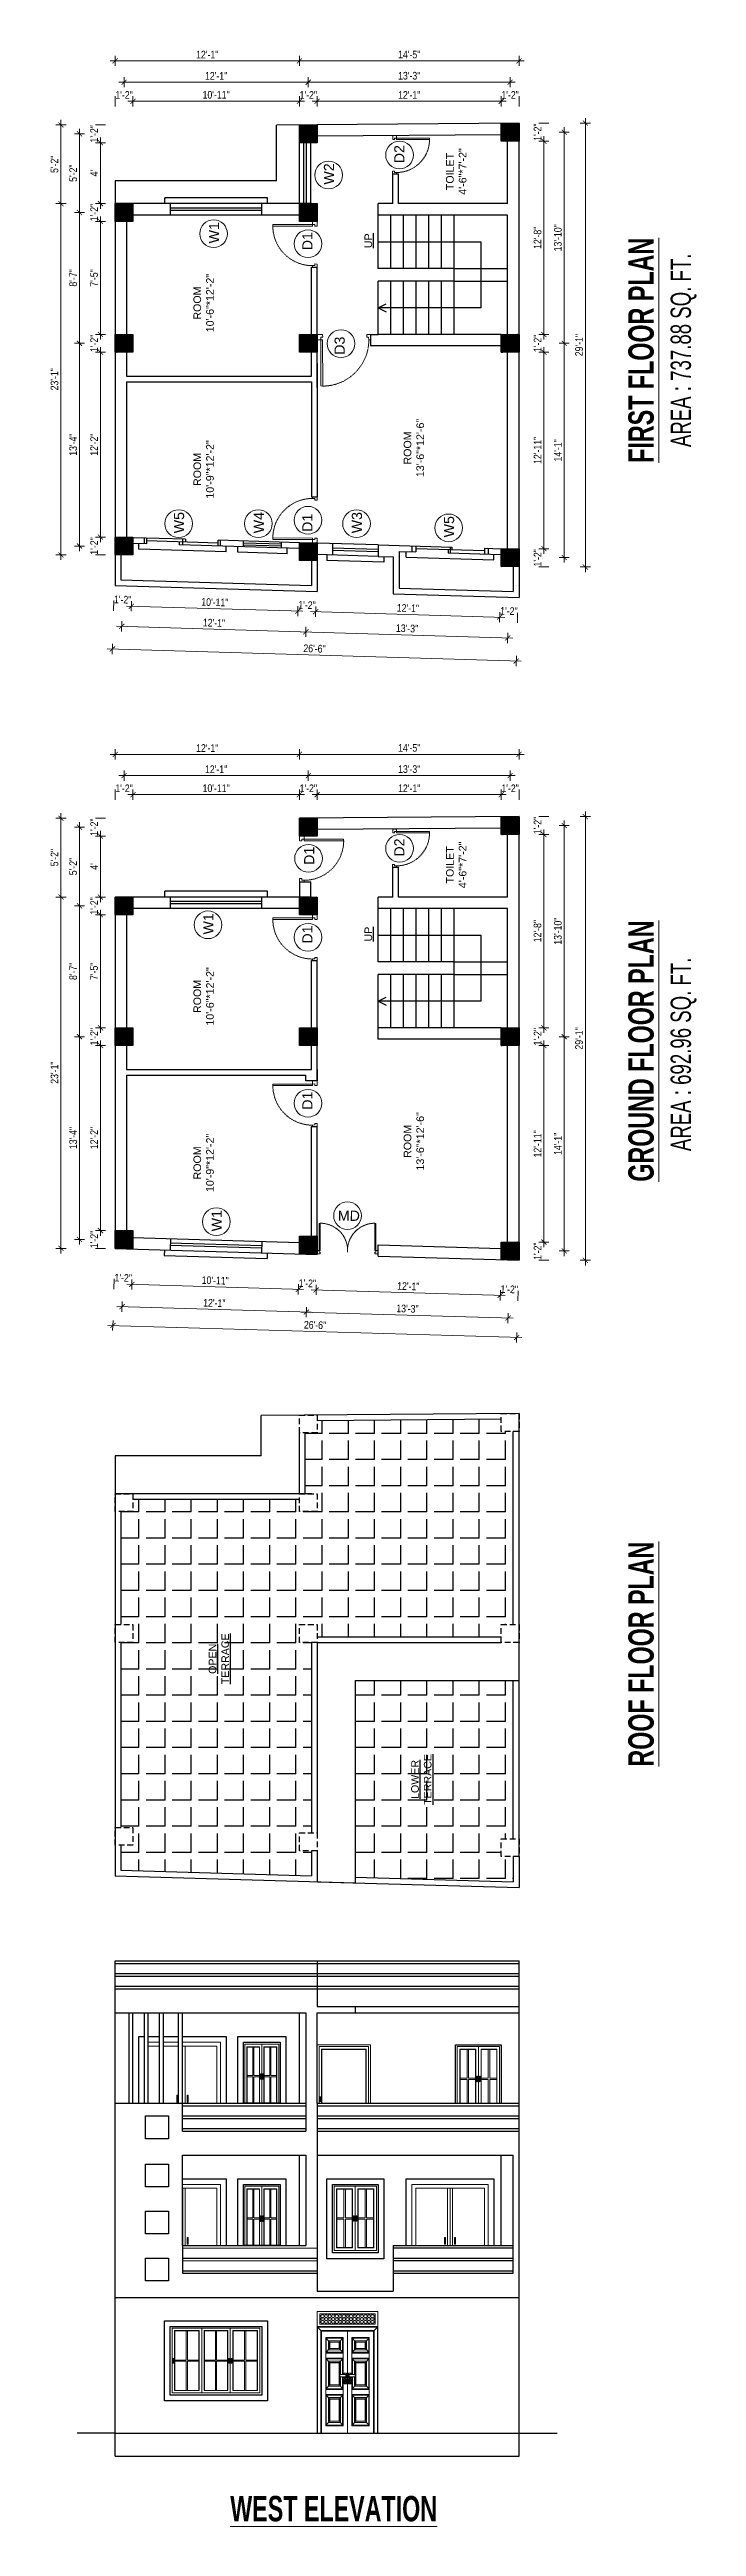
# Model space of a CAD drawing. Header units: inches. Extents: x -9985691 to 3643, y -3270716 to 4788.
# Drawn here: x -4968223 to -4967714, y -3265799 to -3263848 of the extents above; entities that cross this region are included whole.
import ezdxf

# ---------------------------------------------------------------- set-up
doc = ezdxf.new("R2010")
doc.units = ezdxf.units.IN
doc.header["$LTSCALE"] = 2
doc.header["$MEASUREMENT"] = 0
doc.header["$PDMODE"] = 34
doc.linetypes.add('HIDDEN', pattern=[0.375, 0.25, -0.125])
doc.layers.get('0').update_dxf_attribs({"linetype": 'CONTINUOUS'})
doc.layers.get('DEFPOINTS').update_dxf_attribs({"color": 141, "linetype": 'CONTINUOUS'})
doc.layers.add('A-Hatch', color=7, linetype='CONTINUOUS')
for name, color, linetype, lineweight in [('Annotate-Lite.w', 177, 'CONTINUOUS', 9), ('DIM 1-100', 4, 'CONTINUOUS', 13), ('Door-Window.w', 4, 'CONTINUOUS', 15), ('F-FURNITURE', 30, 'CONTINUOUS', 13), ('HACTH', 253, 'CONTINUOUS', 5), ('TEXT', 181, 'CONTINUOUS', 25), ('Text-100.w', 254, 'CONTINUOUS', 9), ('window', 4, 'CONTINUOUS', 13)]:
    doc.layers.add(name, color=color, linetype=linetype, lineweight=lineweight)
doc.styles.add('Arial', font='arial.ttf', dxfattribs={"width": 0.8, "height": 12})
doc.styles.add('arial.', font='arial.ttf')
doc.styles.add('gaurav', font='arial.ttf')
doc.styles.get("Standard").update_dxf_attribs({"font": 'ARIALN.TTF'})
doc.dimstyles.new('1 by 96', dxfattribs={"dimtxt": 6, "dimasz": 4, "dimexe": 4, "dimexo": 4, "dimgap": 2, "dimtad": 1, "dimdec": 0, "dimzin": 0, "dimdsep": 46, "dimlunit": 4, "dimtxsty": 'Standard', "dimblk": 'ARCHTICK', "dimcen": 0, "dimdle": 4, "dimadec": 0, "dimazin": 0, "dimtfac": 1, "dimtdec": 0, "dimtix": 1, "dimtofl": 0, "dimtmove": 1, "dimatfit": 3, "dimldrblk": 'ARCHTICK', "dimfxl": 4, "dimfxlon": 1, "dimtolj": 1, "dimtzin": 0, "dimlwd": -1, "dimlwe": -1, "dimarcsym": 0})
pattern_1 = [(90, (-8232842.755, 1708141.51), (-20.625, 1e-15), [15, -5.625]), (180, (-8232842.755, 1708141.51), (-3e-15, -20.625), [15, -5.625])]

msp = doc.modelspace()

# ---------------------------------------------------------------- texts
at = {"layer": 'Annotate-Lite.w', "ltscale": 0.005, "char_height": 8, "style": 'gaurav'}
for s, insert, attachment_point, rotation in [('D2', (-4967943.6, -3263937.7), 7, 89.8855), ('W2', (-4968007, -3263954.5), 1, 90), ('W1', (-4968097.5, -3264000.8), 1, 90), ('D1', (-4968024, -3264006.2), 1, 90.0382), ('D3', (-4967998.6, -3264074.2), 3, 90), ('W5', (-4968125.1, -3264229.1), 1, 90), ('W4', (-4968062.2, -3264229.1), 1, 90), ('D1', (-4968024, -3264213.7), 3, 89.9618), ('W3', (-4967985, -3264229.1), 1, 90), ('W5', (-4967912.4, -3264232.3), 1, 90), ('D2', (-4967943.6, -3264483.7), 7, 89.8855), ('D1', (-4968014.6, -3264490.2), 7, 89.9618), ('W1', (-4968102, -3264545), 1, 90), ('D1', (-4968024, -3264552.2), 1, 90.0382), ('D1', (-4968024, -3264683), 1, 90.0382), ('W1', (-4968095.4, -3264778.8), 1, 90), ('MD', (-4967996, -3264762.5), 1, 359.9618)]:
    msp.add_mtext_dynamic_manual_height_columns(s, width=8, gutter_width=100, heights=[0], dxfattribs=dict(at, insert=insert, attachment_point=attachment_point, rotation=rotation))
at = {"layer": 'TEXT', "lineweight": -2, "char_height": 6, "attachment_point": 5, "rotation": 90, "style": 'arial.'}
for s, insert in [('TOILET\\P4\'-6"*7\'-2"', (-4967902.7, -3263944.2)), ('ROOM\\P10\'-6"*12\'-2"', (-4968101.7, -3264047.8)), ('ROOM\\P13\'-6"*12\'-6"', (-4967936.1, -3264161.9)), ('ROOM\\P10\'-9"*12\'-2"', (-4968101.7, -3264178.8)), ('TOILET\\P4\'-6"*7\'-2"', (-4967902.7, -3264490.2)), ('ROOM\\P10\'-6"*12\'-2"', (-4968101.7, -3264593.8)), ('ROOM\\P13\'-6"*12\'-6"', (-4967936.1, -3264707.9)), ('ROOM\\P10\'-9"*12\'-2"', (-4968101.7, -3264724.9))]:
    msp.add_mtext_dynamic_manual_height_columns(s, width=45.731, gutter_width=30, heights=[0], dxfattribs=dict(at, insert=insert))
for s, insert, width in [('{\\LUP}', (-4967972, -3263998.7), 26.674), ('{\\LUP}', (-4967972, -3264544.7), 26.674), ('{\\LOPEN\\PTERRACE}', (-4968089.7, -3265115.4), 127.506), ('{\\LLOWER\\PTERRACE}', (-4967930.2, -3265210.4), 127.506)]:
    msp.add_mtext(s, dxfattribs=dict(at, insert=insert, width=width))
at = {"layer": 'Text-100.w', "char_height": 20, "width": 569.102, "attachment_point": 2, "rotation": 90, "style": 'Arial'}
for s, insert in [('\\A1;{\\fArial Narrow|b1|i0|c0|p34;\\LFIRST FLOOR PLAN\\P\\fArial Narrow|b0|i0|c0|p34;\\H0.8x;\\lAREA : 737.88 SQ. FT.\\H1.02306x; }', (-4967767.2, -3264085)), ('\\A1;{\\fArial Narrow|b1|i0|c0|p34;\\L GROUND FLOOR PLAN\\P\\fArial Narrow|b0|i0|c0|p34;\\H0.8x;\\lAREA : 692.96 SQ. FT.\\H1.02306x; }', (-4967767.2, -3264639.4)), ('\\A1;{\\fArial Narrow|b1|i0|c0|p34;\\LROOF FLOOR PLAN}', (-4967767.2, -3265111.7))]:
    msp.add_mtext(s, dxfattribs=dict(at, insert=insert))
at = {"layer": 'Text-100.w', "insert": (-4967999.3, -3265774.6), "char_height": 20, "width": 569.102, "attachment_point": 2, "style": 'Arial'}
msp.add_mtext('\\A1;{\\fArial Narrow|b1|i0|c0|p34;\\LWEST ELEVATION}', dxfattribs=at)

# ---------------------------------------------------------------- blocks, each defined once
blk = doc.blocks.new('A$Cd67eaa5e')
at = {"layer": 'F-FURNITURE'}
for p, q in [((0, 0), (0, 96)), ((0, 96), (42, 96)), ((2, 90.9), (2, 94)), ((2, 94), (5.2, 94)), ((2, 90.9), (2, 89.1)), ((2, 86), (2, 90.9)), ((2, 90.9), (3, 90)), ((3, 90), (2, 89.1)), ((2, 86), (2, 86)), ((2, 86), (2, 86)), ((2, 86), (2, 86)), ((5.2, 86), (2, 86)), ((2, 86), (5.2, 86)), ((2.2, 92.3), (3.8, 93.8)), ((2.2, 92.3), (3.8, 93.8)), ((3.8, 90.8), (2.2, 92.3)), ((2.2, 92.3), (2.2, 92.3)), ((3.8, 90.8), (2.2, 92.3)), ((2.2, 87.7), (3.8, 89.2)), ((2.2, 87.7), (3.8, 89.2)), ((3.8, 86.2), (2.2, 87.7)), ((3.8, 86.2), (2.2, 87.7)), ((2.2, 87.7), (2.2, 87.7)), ((3.8, 93.8), (5.4, 92.3)), ((5.4, 92.3), (3.8, 90.8)), ((3.8, 89.2), (5.4, 87.7)), ((5.4, 87.7), (3.8, 86.2)), ((4.6, 90), (6.3, 91.5)), ((4.6, 90), (6.3, 91.5)), ((6.3, 88.5), (4.6, 90)), ((4.6, 90), (4.6, 90)), ((6.3, 88.5), (4.6, 90)), ((6.3, 93), (5.2, 94)), ((5.2, 94), (5.2, 94)), ((6.3, 93), (5.2, 94)), ((7.3, 94), (5.2, 94)), ((5.2, 86), (6.3, 87)), ((5.2, 86), (6.3, 87)), ((5.2, 86), (5.2, 86)), ((5.2, 86), (7.3, 86)), ((7.3, 94), (6.3, 93)), ((6.3, 91.5), (7.9, 90)), ((7.9, 90), (6.3, 88.5)), ((6.3, 87), (7.3, 86)), ((7.1, 92.3), (8.7, 93.8)), ((7.1, 92.3), (8.7, 93.8)), ((8.7, 90.8), (7.1, 92.3)), ((7.1, 92.3), (7.1, 92.3)), ((8.7, 90.8), (7.1, 92.3)), ((7.1, 87.7), (8.7, 89.2)), ((7.1, 87.7), (8.7, 89.2)), ((8.7, 86.2), (7.1, 87.7)), ((7.1, 87.7), (7.1, 87.7)), ((8.7, 86.2), (7.1, 87.7)), ((7.3, 94), (10.1, 94)), ((10.1, 86), (7.3, 86)), ((8.7, 93.8), (10.3, 92.3)), ((10.3, 92.3), (8.7, 90.8)), ((8.7, 89.2), (10.3, 87.7)), ((10.3, 87.7), (8.7, 86.2)), ((9.5, 90), (11.2, 91.5)), ((9.5, 90), (11.2, 91.5)), ((11.2, 88.5), (9.5, 90)), ((9.5, 90), (9.5, 90)), ((11.2, 88.5), (9.5, 90)), ((11.2, 93), (10.1, 94)), ((11.2, 93), (10.1, 94)), ((10.1, 94), (10.1, 94)), ((13.7, 94), (10.1, 94)), ((10.1, 86), (11.2, 87)), ((10.1, 86), (11.2, 87)), ((10.1, 86), (10.1, 86)), ((10.1, 86), (13.7, 86)), ((13.7, 94), (11.2, 93)), ((11.2, 91.5), (12.8, 90)), ((12.8, 90), (11.2, 88.5)), ((11.2, 87), (13.7, 86)), ((12, 92.3), (13.6, 93.8)), ((12, 92.3), (13.6, 93.8)), ((13.6, 90.8), (12, 92.3)), ((13.6, 90.8), (12, 92.3)), ((12, 92.3), (12, 92.3)), ((12, 87.7), (13.6, 89.2)), ((12, 87.7), (13.6, 89.2)), ((13.6, 86.2), (12, 87.7)), ((13.6, 86.2), (12, 87.7)), ((12, 87.7), (12, 87.7)), ((13.6, 93.8), (15.3, 92.3)), ((15.3, 92.3), (13.6, 90.8)), ((13.6, 89.2), (15.3, 87.7)), ((15.3, 87.7), (13.6, 86.2)), ((13.7, 94), (15, 94)), ((15, 86), (13.7, 86)), ((14.4, 90), (16.1, 91.5)), ((16.1, 88.5), (14.4, 90)), ((14.4, 90), (14.5, 90)), ((14.5, 90), (16.1, 91.5)), ((16.1, 88.5), (14.5, 90)), ((16.1, 93), (15, 94)), ((16.1, 93), (15, 94)), ((15, 94), (15, 94)), ((17.1, 94), (15, 94)), ((15, 86), (16.1, 87)), ((15, 86), (16.1, 87)), ((15, 86), (15, 86)), ((15, 86), (17.1, 86)), ((17.1, 94), (16.1, 93)), ((16.1, 91.5), (17.7, 90)), ((17.7, 90), (16.1, 88.5)), ((16.1, 87), (17.1, 86)), ((16.9, 92.3), (18.5, 93.8)), ((16.9, 92.3), (18.5, 93.8)), ((18.5, 90.8), (16.9, 92.3)), ((16.9, 92.3), (16.9, 92.3)), ((18.5, 90.8), (16.9, 92.3)), ((16.9, 87.7), (18.5, 89.2)), ((16.9, 87.7), (18.5, 89.2)), ((18.5, 86.2), (16.9, 87.7)), ((18.5, 86.2), (16.9, 87.7)), ((16.9, 87.7), (16.9, 87.7)), ((17.1, 94), (19.9, 94)), ((19.9, 86), (17.1, 86)), ((18.5, 93.8), (20.2, 92.3)), ((20.2, 92.3), (18.5, 90.8)), ((18.5, 89.2), (20.2, 87.7)), ((20.2, 87.7), (18.5, 86.2)), ((19.4, 90), (21, 91.5)), ((19.4, 90), (21, 91.5)), ((21, 88.5), (19.4, 90)), ((19.4, 90), (19.4, 90)), ((21, 88.5), (19.4, 90)), ((21, 93), (19.9, 94)), ((19.9, 94), (19.9, 94)), ((21, 93), (19.9, 94)), ((22.1, 94), (19.9, 94)), ((19.9, 86), (21, 87)), ((19.9, 86), (21, 87)), ((19.9, 86), (19.9, 86)), ((19.9, 86), (22.1, 86)), ((22.1, 94), (21, 93)), ((21, 91.5), (22.6, 90)), ((22.6, 90), (21, 88.5)), ((21, 87), (22.1, 86)), ((21.8, 92.3), (23.5, 93.8)), ((21.8, 92.3), (23.5, 93.8)), ((23.5, 90.8), (21.8, 92.3)), ((23.5, 90.8), (21.8, 92.3)), ((21.8, 92.3), (21.8, 92.3)), ((21.8, 87.7), (23.5, 89.2)), ((21.8, 87.7), (23.5, 89.2)), ((23.5, 86.2), (21.8, 87.7)), ((21.8, 87.7), (21.8, 87.7)), ((23.5, 86.2), (21.8, 87.7)), ((22.1, 94), (24.9, 94)), ((24.9, 86), (22.1, 86)), ((23.5, 93.8), (25.1, 92.3)), ((25.1, 92.3), (23.5, 90.8)), ((23.5, 89.2), (25.1, 87.7)), ((25.1, 87.7), (23.5, 86.2)), ((24.3, 90), (25.9, 91.5)), ((24.3, 90), (25.9, 91.5)), ((25.9, 88.5), (24.3, 90)), ((24.3, 90), (24.3, 90)), ((25.9, 88.5), (24.3, 90)), ((25.9, 93), (24.9, 94)), ((24.9, 94), (24.9, 94)), ((25.9, 93), (24.9, 94)), ((27, 94), (24.9, 94)), ((24.9, 86), (25.9, 87)), ((24.9, 86), (25.9, 87)), ((24.9, 86), (24.9, 86)), ((24.9, 86), (27, 86)), ((27, 94), (25.9, 93)), ((25.9, 91.5), (27.6, 90)), ((27.6, 90), (25.9, 88.5)), ((25.9, 87), (27, 86)), ((26.7, 92.3), (28.4, 93.8)), ((26.7, 92.3), (28.4, 93.8)), ((28.4, 90.8), (26.7, 92.3)), ((28.4, 90.8), (26.7, 92.3)), ((26.7, 92.3), (26.7, 92.3)), ((26.7, 87.7), (28.4, 89.2)), ((26.7, 87.7), (28.4, 89.2)), ((28.4, 86.2), (26.7, 87.7)), ((26.7, 87.7), (26.7, 87.7)), ((28.4, 86.2), (26.7, 87.7)), ((27, 94), (29.8, 94)), ((29.8, 86), (27, 86)), ((28.4, 93.8), (30, 92.3)), ((30, 92.3), (28.4, 90.8)), ((28.4, 89.2), (30, 87.7)), ((30, 87.7), (28.4, 86.2)), ((29.2, 90), (30.8, 91.5)), ((29.2, 90), (30.8, 91.5)), ((30.8, 88.5), (29.2, 90)), ((29.2, 90), (29.2, 90)), ((30.8, 88.5), (29.2, 90)), ((30.8, 93), (29.8, 94)), ((30.8, 93), (29.8, 94)), ((29.8, 94), (29.8, 94)), ((31.9, 94), (29.8, 94)), ((29.8, 86), (30.8, 87)), ((29.8, 86), (30.8, 87)), ((29.8, 86), (29.8, 86)), ((29.8, 86), (31.9, 86)), ((31.9, 94), (30.8, 93)), ((30.8, 91.5), (32.5, 90)), ((32.5, 90), (30.8, 88.5)), ((30.8, 87), (31.9, 86)), ((31.7, 92.3), (33.3, 93.8)), ((31.7, 92.3), (33.3, 93.8)), ((33.3, 90.8), (31.7, 92.3)), ((31.7, 92.3), (31.7, 92.3)), ((33.3, 90.8), (31.7, 92.3)), ((31.7, 87.7), (33.3, 89.2)), ((31.7, 87.7), (33.3, 89.2)), ((33.3, 86.2), (31.7, 87.7)), ((33.3, 86.2), (31.7, 87.7)), ((31.7, 87.7), (31.7, 87.7)), ((31.9, 94), (34.7, 94)), ((34.7, 86), (31.9, 86)), ((33.3, 93.8), (34.9, 92.3)), ((34.9, 92.3), (33.3, 90.8)), ((33.3, 89.2), (34.9, 87.7)), ((34.9, 87.7), (33.3, 86.2)), ((34.1, 90), (35.7, 91.5)), ((34.1, 90), (35.8, 91.5)), ((35.7, 88.5), (34.1, 90)), ((34.1, 90), (34.1, 90)), ((35.8, 88.5), (34.1, 90)), ((35.7, 93), (34.7, 94)), ((34.7, 94), (34.7, 94)), ((35.8, 93), (34.7, 94)), ((36.8, 94), (34.7, 94)), ((34.7, 86), (35.7, 87)), ((34.7, 86), (35.8, 87)), ((34.7, 86), (34.7, 86)), ((34.7, 86), (36.8, 86)), ((36.8, 94), (35.7, 93)), ((35.7, 91.5), (37.4, 90)), ((37.4, 90), (35.7, 88.5)), ((35.7, 87), (36.8, 86)), ((36.6, 92.3), (38.2, 93.8)), ((36.6, 92.3), (38.2, 93.8)), ((38.2, 90.8), (36.6, 92.3)), ((36.6, 92.3), (36.6, 92.3)), ((38.2, 90.8), (36.6, 92.3)), ((36.6, 87.7), (38.2, 89.2)), ((36.6, 87.7), (38.2, 89.2)), ((38.2, 86.2), (36.6, 87.7)), ((38.2, 86.2), (36.6, 87.7)), ((36.6, 87.7), (36.6, 87.7)), ((36.8, 94), (36.8, 94)), ((36.8, 94), (40, 94)), ((40, 94), (36.8, 94)), ((40, 86), (36.8, 86)), ((38.2, 93.8), (39.8, 92.3)), ((39.8, 92.3), (38.2, 90.8)), ((38.2, 89.2), (39.8, 87.7)), ((39.8, 87.7), (38.2, 86.2)), ((39, 90), (40, 90.9)), ((39, 90), (40, 90.9)), ((40, 89.1), (39, 90)), ((40, 89.1), (39, 90)), ((39, 90), (39, 90)), ((40, 94), (40, 90.9)), ((40, 94), (40, 94)), ((40, 89.1), (40, 90.9)), ((40, 90.9), (40, 90.9)), ((40, 89.1), (40, 86)), ((40, 89.1), (40, 89.1)), ((42, 0), (42, 96)), ((0, 84), (42, 84)), ((0.1, 0), (0.1, 83.9)), ((0.1, 83.9), (41.9, 83.9)), ((0.1, 83.9), (41.9, 83.9)), ((0.1, 81), (0.1, 83.9)), ((0.1, 83.9), (3, 80.5)), ((0.1, 81), (0.1, 81)), ((0.1, 0), (0.1, 81)), ((0.2, 81), (0.2, 81)), ((0.3, 81), (0.4, 81)), ((0.4, 0), (0.4, 83.5)), ((0.4, 83.5), (41.6, 83.5)), ((2.7, 0), (2.7, 80.9)), ((2.7, 80.9), (39.3, 80.9)), ((3, 0), (3, 80.5)), ((3, 80.5), (39, 80.5)), ((3.1, 80.9), (3.1, 80.8)), ((3.1, 80.8), (3.1, 80.7)), ((3.1, 80.7), (3.1, 80.6)), ((3.1, 80.6), (3.1, 80.5)), ((3.1, 0), (3.1, 80.4)), ((3.1, 80.4), (38.9, 80.4)), ((6, 34.5), (6, 75.5)), ((18.1, 75.5), (6, 75.5)), ((6.1, 63.2), (6.1, 75.4)), ((6.1, 75.4), (18, 75.4)), ((6.1, 75.4), (6.4, 75)), ((6.4, 63.7), (6.4, 75)), ((6.4, 75), (17.7, 75)), ((6.4, 63.8), (6.4, 74.9)), ((6.4, 74.9), (17.6, 74.9)), ((8.7, 71.9), (6.4, 74.9)), ((16.2, 72.9), (7.9, 72.9)), ((7.9, 72.9), (7.9, 65.7)), ((15.4, 71.9), (8.7, 71.9)), ((8.7, 71.9), (8.7, 66.7)), ((8.8, 71.8), (8.8, 66.8)), ((15.3, 71.8), (8.8, 71.8)), ((8.8, 71.7), (8.8, 66.9)), ((15.2, 71.7), (8.8, 71.7)), ((15.2, 66.9), (15.2, 71.7)), ((15.3, 66.8), (15.3, 71.8)), ((17.6, 74.9), (15.4, 71.9)), ((15.4, 66.7), (15.4, 71.9)), ((16.2, 65.7), (16.2, 72.9)), ((17.6, 74.9), (17.6, 63.8)), ((17.7, 75), (18, 75.4)), ((17.7, 75), (17.7, 63.6)), ((17.7, 75), (17.7, 63.7)), ((18, 75.4), (18, 63.2)), ((18.1, 75.5), (18.1, 46.2)), ((21, 0), (21, 80.4)), ((23.9, 46.2), (23.9, 75.5)), ((36, 75.5), (23.9, 75.5)), ((24, 63.2), (24, 75.4)), ((24, 75.4), (35.9, 75.4)), ((24, 75.4), (24.3, 75)), ((24.3, 63.7), (24.3, 75)), ((24.3, 75), (35.6, 75)), ((24.4, 63.8), (24.4, 74.9)), ((24.4, 74.9), (35.6, 74.9)), ((26.6, 71.9), (24.4, 74.9)), ((34.1, 72.9), (25.8, 72.9)), ((25.8, 72.9), (25.8, 65.7)), ((33.3, 71.9), (26.6, 71.9)), ((26.6, 71.9), (26.6, 66.7)), ((26.7, 71.8), (26.7, 66.8)), ((33.2, 71.8), (26.7, 71.8)), ((26.8, 71.7), (26.8, 66.9)), ((33.2, 71.7), (26.8, 71.7)), ((33.2, 66.8), (33.2, 71.8)), ((33.2, 66.9), (33.2, 71.7)), ((35.6, 74.9), (33.3, 71.9)), ((33.3, 66.7), (33.3, 71.9)), ((34.1, 65.7), (34.1, 72.9)), ((35.6, 75), (35.9, 75.4)), ((35.6, 75), (35.6, 63.6)), ((35.6, 75), (35.6, 63.7)), ((35.6, 74.9), (35.6, 63.8)), ((35.9, 75.4), (35.9, 63.2)), ((36, 75.5), (36, 34.5)), ((38.9, 80.9), (38.9, 80.8)), ((38.9, 80.8), (38.9, 80.7)), ((38.9, 80.7), (38.9, 80.6)), ((38.9, 80.6), (38.9, 80.5)), ((38.9, 80.4), (38.9, 0)), ((41.9, 83.9), (39, 80.5)), ((39, 80.5), (39, 0)), ((39.3, 80.9), (39.3, 0)), ((41.6, 83.5), (41.6, 0)), ((41.6, 81), (41.7, 81)), ((41.7, 81), (41.8, 81)), ((41.8, 81), (41.9, 81)), ((41.9, 83.9), (41.9, 0)), ((41.9, 83.9), (41.9, 0)), ((18.1, 63.1), (6, 63.1)), ((18.1, 59.3), (6, 59.3)), ((6.1, 63.2), (6.4, 63.7)), ((18, 63.2), (6.1, 63.2)), ((6.1, 34.6), (6.1, 59.2)), ((6.1, 59.2), (18, 59.2)), ((6.1, 59.2), (6.4, 58.8)), ((6.4, 63.8), (8.7, 66.7)), ((17.6, 63.8), (6.4, 63.8)), ((17.7, 63.7), (6.4, 63.7)), ((17.7, 63.6), (6.4, 63.6)), ((6.4, 58.8), (17.7, 58.8)), ((6.4, 58.8), (6.4, 58.7)), ((8.7, 55.7), (6.4, 58.7)), ((6.4, 35.1), (6.4, 58.7)), ((6.4, 35.1), (6.4, 58.7)), ((6.4, 58.7), (17.6, 58.7)), ((6.4, 58.7), (17.7, 58.7)), ((7.9, 65.7), (16.2, 65.7)), ((7.9, 56.7), (16.2, 56.7)), ((7.9, 56.7), (7.9, 37.1)), ((8.7, 66.7), (15.4, 66.7)), ((8.7, 55.7), (15.4, 55.7)), ((8.7, 38.1), (8.7, 55.7)), ((8.8, 66.9), (15.2, 66.9)), ((8.8, 66.8), (15.3, 66.8)), ((15.3, 55.6), (8.8, 55.6)), ((8.8, 55.6), (8.8, 38.2)), ((15.2, 55.5), (8.8, 55.5)), ((8.8, 55.5), (8.8, 38.3)), ((15.2, 38.3), (15.2, 55.5)), ((15.3, 38.2), (15.3, 55.6)), ((15.4, 66.7), (17.6, 63.8)), ((17.6, 58.7), (15.4, 55.7)), ((15.4, 55.7), (15.4, 38.1)), ((16.2, 56.7), (16.2, 46.2)), ((17.6, 58.7), (17.6, 46.2)), ((18, 63.2), (17.7, 63.7)), ((18, 59.2), (17.7, 58.8)), ((17.7, 58.8), (17.7, 46.2)), ((17.7, 58.8), (17.7, 58.7)), ((17.7, 58.7), (17.7, 46.2)), ((18, 59.2), (18, 46.2)), ((36, 63.1), (23.9, 63.1)), ((36, 59.3), (23.9, 59.3)), ((24, 63.2), (24.3, 63.7)), ((35.9, 63.2), (24, 63.2)), ((24, 46.2), (24, 59.2)), ((24, 59.2), (35.9, 59.2)), ((24, 59.2), (24.3, 58.8)), ((35.6, 63.7), (24.3, 63.7)), ((35.6, 63.6), (24.3, 63.6)), ((24.3, 58.8), (35.6, 58.8)), ((24.3, 58.8), (24.3, 58.7)), ((24.3, 46.2), (24.3, 58.7)), ((24.3, 58.7), (35.6, 58.7)), ((24.4, 63.8), (26.6, 66.7)), ((35.6, 63.8), (24.4, 63.8)), ((26.6, 55.7), (24.4, 58.7)), ((24.4, 46.2), (24.4, 58.7)), ((24.4, 58.7), (35.6, 58.7)), ((25.8, 65.7), (34.1, 65.7)), ((25.8, 56.7), (34.1, 56.7)), ((25.8, 56.7), (25.8, 46.2)), ((26.6, 66.7), (33.3, 66.7)), ((26.6, 55.7), (33.3, 55.7)), ((26.6, 38.1), (26.6, 55.7)), ((26.7, 66.8), (33.2, 66.8)), ((33.2, 55.6), (26.7, 55.6)), ((26.7, 55.6), (26.7, 38.2)), ((26.8, 66.9), (33.2, 66.9)), ((33.2, 55.5), (26.8, 55.5)), ((26.8, 55.5), (26.8, 38.3)), ((33.2, 38.2), (33.2, 55.6)), ((33.2, 38.3), (33.2, 55.5)), ((33.3, 66.7), (35.6, 63.8)), ((35.6, 58.7), (33.3, 55.7)), ((33.3, 55.7), (33.3, 38.1)), ((34.1, 56.7), (34.1, 37.1)), ((35.9, 63.2), (35.6, 63.7)), ((35.9, 59.2), (35.6, 58.8)), ((35.6, 58.8), (35.6, 35)), ((35.6, 58.8), (35.6, 58.7)), ((35.6, 58.7), (35.6, 35.1)), ((35.6, 58.7), (35.6, 35.1)), ((35.9, 59.2), (35.9, 34.6)), ((6, 30.7), (6, 34.5)), ((18.1, 34.5), (6, 34.5)), ((6.1, 34.6), (6.4, 35.1)), ((18, 34.6), (6.1, 34.6)), ((6.4, 35.1), (8.7, 38.1)), ((17.6, 35.1), (6.4, 35.1)), ((17.7, 35.1), (6.4, 35.1)), ((16.2, 37.1), (7.9, 37.1)), ((15.4, 38.1), (8.7, 38.1)), ((8.8, 38.3), (15.2, 38.3)), ((8.8, 38.2), (15.3, 38.2)), ((15.4, 38.1), (17.6, 35.1)), ((15.5, 46.2), (15.5, 44.6)), ((15.5, 46.2), (20, 46.2)), ((15.5, 44.6), (20, 44.6)), ((15.7, 46.2), (15.7, 44.6)), ((16.2, 44.6), (16.2, 37.1)), ((17.6, 44.6), (17.6, 35.1)), ((17.7, 44.6), (17.7, 35)), ((17.7, 44.6), (17.7, 35.1)), ((17.7, 35), (17.7, 35.1)), ((18, 34.6), (17.7, 35)), ((18, 44.6), (18, 34.6)), ((18.1, 44.6), (18.1, 34.5)), ((18.1, 34.5), (18.1, 30.7)), ((18.7, 47.3), (18.7, 46.2)), ((20.4, 47.3), (18.7, 47.3)), ((18.7, 44.6), (18.7, 43.6)), ((18.7, 43.6), (20.4, 43.6)), ((18.7, 42.8), (20.4, 42.8)), ((18.7, 39), (18.7, 42.8)), ((20.4, 39), (18.7, 39)), ((19.3, 41.7), (19.2, 41.6)), ((19.2, 40.2), (19.2, 41.6)), ((19.2, 40.2), (19.3, 40.1)), ((19.4, 42.1), (19.3, 42)), ((19.3, 41.9), (19.4, 42)), ((19.3, 42), (19.3, 41.9)), ((19.3, 41.7), (19.3, 41.9)), ((19.3, 41.9), (19.3, 41.7)), ((19.3, 41.6), (19.3, 41.7)), ((19.3, 40.2), (19.3, 41.6)), ((19.4, 40.6), (19.3, 40.5)), ((19.3, 40.5), (19.3, 40.4)), ((19.3, 40.4), (19.3, 40.2)), ((19.3, 40.2), (19.3, 40.2)), ((19.3, 40.2), (19.3, 40.1)), ((19.3, 40.2), (19.3, 40.2)), ((19.3, 40.1), (19.3, 40.1)), ((19.3, 40.1), (19.3, 40)), ((19.3, 40.1), (19.3, 39.9)), ((19.3, 40), (19.3, 39.9)), ((19.3, 39.9), (19.4, 39.8)), ((19.3, 39.9), (19.3, 39.8)), ((19.3, 39.8), (19.4, 39.7)), ((19.5, 42.2), (19.4, 42.1)), ((19.4, 42.1), (19.5, 42.1)), ((19.4, 42), (19.4, 42.1)), ((19.5, 40.8), (19.4, 40.7)), ((19.4, 40.7), (19.4, 40.6)), ((19.4, 39.8), (19.4, 39.8)), ((19.4, 39.8), (19.4, 39.7)), ((19.4, 39.7), (19.5, 39.6)), ((19.4, 39.7), (19.4, 39.7)), ((19.4, 39.7), (19.5, 39.7)), ((19.6, 42.2), (19.5, 42.2)), ((19.5, 42.1), (19.6, 42.1)), ((19.5, 40.8), (19.5, 40.8)), ((19.6, 40.8), (19.5, 40.8)), ((19.5, 40.5), (19.6, 40.5)), ((19.5, 40), (19.5, 40.5)), ((19.6, 40), (19.5, 40)), ((19.5, 39.7), (19.5, 39.7)), ((19.5, 39.7), (19.6, 39.7)), ((19.5, 39.6), (19.6, 39.6)), ((19.7, 42.1), (19.6, 42.2)), ((19.6, 42.2), (19.6, 42.2)), ((19.6, 42.1), (19.6, 42.1)), ((19.6, 42.1), (19.7, 42.1)), ((19.7, 40.7), (19.6, 40.8)), ((19.6, 40.5), (19.6, 40)), ((19.6, 39.7), (19.6, 39.7)), ((19.6, 39.7), (19.7, 39.7)), ((19.6, 39.7), (19.6, 39.7)), ((19.6, 39.7), (19.6, 39.7)), ((19.6, 39.6), (19.7, 39.7)), ((19.6, 39.6), (19.6, 39.6)), ((19.8, 42), (19.7, 42.1)), ((19.7, 42.1), (19.7, 42)), ((19.7, 42), (19.8, 41.9)), ((19.7, 40.6), (19.7, 40.7)), ((19.8, 40.5), (19.7, 40.6)), ((19.7, 39.8), (19.8, 40)), ((19.7, 39.7), (19.8, 39.8)), ((19.7, 39.7), (19.7, 39.8)), ((19.7, 39.8), (19.7, 39.8)), ((19.7, 39.8), (19.7, 39.8)), ((19.8, 46.2), (19.8, 44.6)), ((19.8, 41.9), (19.8, 42)), ((19.8, 41.9), (19.8, 41.7)), ((19.8, 41.7), (19.8, 41.9)), ((19.9, 41.6), (19.8, 41.7)), ((19.8, 41.7), (19.8, 41.6)), ((19.8, 41.6), (19.8, 40.2)), ((19.8, 40.4), (19.8, 40.5)), ((19.8, 40.2), (19.8, 40.4)), ((19.8, 40.1), (19.8, 40.2)), ((19.8, 40.1), (19.9, 40.2)), ((19.8, 39.9), (19.8, 40.1)), ((19.8, 40), (19.8, 40.1)), ((19.8, 40.1), (19.8, 40.1)), ((19.8, 40), (19.8, 40)), ((19.8, 39.8), (19.8, 39.9)), ((19.9, 40.2), (19.9, 41.6)), ((20, 46.2), (20, 44.6)), ((20.4, 47.3), (20.4, 43.6)), ((20.4, 42.8), (20.4, 39)), ((23.3, 47.3), (21.6, 47.3)), ((21.6, 47.3), (21.6, 43.6)), ((21.6, 43.6), (23.3, 43.6)), ((21.6, 42.8), (21.6, 39)), ((23.3, 42.8), (21.6, 42.8)), ((21.6, 39), (23.3, 39)), ((22, 46.2), (22, 44.6)), ((26.5, 46.2), (22, 46.2)), ((26.5, 44.6), (22, 44.6)), ((22.1, 41.6), (22.2, 41.7)), ((22.1, 40.2), (22.1, 41.6)), ((22.2, 40.1), (22.1, 40.2)), ((22.2, 46.2), (22.2, 44.6)), ((22.2, 42), (22.3, 42.1)), ((22.3, 42), (22.2, 41.9)), ((22.2, 41.9), (22.2, 42)), ((22.2, 41.9), (22.2, 41.7)), ((22.2, 41.7), (22.2, 41.9)), ((22.2, 41.7), (22.2, 41.6)), ((22.2, 41.6), (22.2, 40.2)), ((22.2, 40.5), (22.3, 40.6)), ((22.2, 40.4), (22.2, 40.5)), ((22.2, 40.2), (22.2, 40.4)), ((22.2, 40.1), (22.2, 40.2)), ((22.2, 39.9), (22.2, 40.1)), ((22.2, 40.1), (22.2, 40.1)), ((22.2, 40), (22.2, 40.1)), ((22.2, 40), (22.2, 40)), ((22.3, 39.8), (22.2, 40)), ((22.2, 39.8), (22.2, 39.9)), ((22.3, 39.7), (22.2, 39.8)), ((22.3, 42.1), (22.4, 42.2)), ((22.4, 42.1), (22.3, 42.1)), ((22.3, 42.1), (22.3, 42)), ((22.3, 40.7), (22.4, 40.8)), ((22.3, 40.6), (22.3, 40.7)), ((22.3, 39.7), (22.3, 39.8)), ((22.3, 39.8), (22.3, 39.8)), ((22.3, 39.8), (22.3, 39.8)), ((22.4, 39.7), (22.3, 39.7)), ((22.4, 39.6), (22.3, 39.7)), ((22.4, 42.2), (22.5, 42.2)), ((22.4, 42.2), (22.4, 42.2)), ((22.5, 42.1), (22.4, 42.1)), ((22.4, 42.1), (22.4, 42.1)), ((22.4, 40.8), (22.5, 40.8)), ((22.4, 40.5), (22.4, 40)), ((22.5, 40.5), (22.4, 40.5)), ((22.4, 40), (22.5, 40)), ((22.4, 39.7), (22.4, 39.7)), ((22.4, 39.7), (22.4, 39.7)), ((22.4, 39.7), (22.4, 39.7)), ((22.5, 39.7), (22.4, 39.7)), ((22.4, 39.6), (22.4, 39.6)), ((22.5, 39.6), (22.4, 39.6)), ((22.5, 42.2), (22.6, 42.1)), ((22.6, 42.1), (22.5, 42.1)), ((22.5, 40.8), (22.6, 40.7)), ((22.5, 40.8), (22.5, 40.8)), ((22.5, 40), (22.5, 40.5)), ((22.6, 39.7), (22.5, 39.6)), ((22.5, 39.7), (22.5, 39.7)), ((22.6, 39.7), (22.5, 39.7)), ((22.6, 42), (22.6, 42.1)), ((22.6, 42.1), (22.7, 42)), ((22.7, 41.9), (22.6, 42)), ((22.6, 40.7), (22.6, 40.6)), ((22.6, 40.6), (22.7, 40.5)), ((22.7, 39.9), (22.6, 39.8)), ((22.7, 39.8), (22.6, 39.7)), ((22.6, 39.8), (22.6, 39.7)), ((22.6, 39.8), (22.6, 39.8)), ((22.6, 39.7), (22.6, 39.7)), ((22.7, 42), (22.7, 41.9)), ((22.7, 41.7), (22.7, 41.9)), ((22.7, 41.9), (22.7, 41.7)), ((22.7, 41.6), (22.7, 41.7)), ((22.7, 41.7), (22.8, 41.6)), ((22.7, 40.2), (22.7, 41.6)), ((22.7, 40.5), (22.7, 40.4)), ((22.7, 40.4), (22.7, 40.2)), ((22.7, 40.2), (22.7, 40.2)), ((22.7, 40.2), (22.7, 40.2)), ((22.7, 40.2), (22.7, 40.1)), ((22.8, 40.2), (22.7, 40.1)), ((22.7, 40.1), (22.7, 40)), ((22.7, 40.1), (22.7, 40.1)), ((22.7, 40.1), (22.7, 39.9)), ((22.7, 40), (22.7, 39.9)), ((22.7, 39.9), (22.7, 39.8)), ((22.8, 40.2), (22.8, 41.6)), ((23.3, 47.3), (23.3, 46.2)), ((23.3, 44.6), (23.3, 43.6)), ((23.3, 39), (23.3, 42.8)), ((23.9, 34.5), (23.9, 44.6)), ((23.9, 30.7), (23.9, 34.5)), ((36, 34.5), (23.9, 34.5)), ((24, 34.6), (24, 44.6)), ((24, 34.6), (24.3, 35.1)), ((35.9, 34.6), (24, 34.6)), ((24.3, 35.1), (24.3, 44.6)), ((35.6, 35.1), (24.3, 35.1)), ((24.4, 35.1), (24.4, 44.6)), ((24.4, 35.1), (26.6, 38.1)), ((35.6, 35.1), (24.4, 35.1)), ((25.8, 37.1), (25.8, 44.6)), ((34.1, 37.1), (25.8, 37.1)), ((26.3, 46.2), (26.3, 44.6)), ((26.5, 46.2), (26.5, 44.6)), ((33.3, 38.1), (26.6, 38.1)), ((26.7, 38.2), (33.2, 38.2)), ((26.8, 38.3), (33.2, 38.3)), ((33.3, 38.1), (35.6, 35.1)), ((35.6, 35), (35.6, 35.1)), ((35.9, 34.6), (35.6, 35)), ((36, 34.5), (36, 30.7)), ((6, 30.7), (6, 5.9)), ((18.1, 30.7), (6, 30.7)), ((6.1, 6), (6.1, 30.6)), ((6.1, 30.6), (18, 30.6)), ((6.1, 30.6), (6.4, 30.1)), ((6.4, 6.5), (6.4, 30.1)), ((6.4, 30.1), (17.7, 30.1)), ((6.4, 30.1), (17.7, 30.1)), ((6.4, 30.1), (6.4, 30.1)), ((8.7, 27.1), (6.4, 30)), ((6.4, 6.5), (6.4, 30)), ((6.4, 30), (17.6, 30)), ((7.9, 28.1), (16.2, 28.1)), ((7.9, 28.1), (7.9, 8.5)), ((8.7, 27.1), (15.4, 27.1)), ((8.7, 9.5), (8.7, 27.1)), ((15.3, 27), (8.8, 27)), ((8.8, 27), (8.8, 9.6)), ((15.2, 26.9), (8.8, 26.9)), ((8.8, 26.9), (8.8, 9.7)), ((15.2, 9.7), (15.2, 26.9)), ((15.3, 9.6), (15.3, 27)), ((17.6, 30), (15.4, 27.1)), ((15.4, 27.1), (15.4, 9.5)), ((16.2, 28.1), (16.2, 8.5)), ((17.6, 30), (17.6, 6.5)), ((18, 30.6), (17.7, 30.1)), ((17.7, 30.1), (17.7, 6.4)), ((17.7, 30.1), (17.7, 6.5)), ((17.7, 30.1), (17.7, 30.1)), ((18, 30.6), (18, 6)), ((18.1, 5.9), (18.1, 30.7)), ((23.9, 30.7), (23.9, 5.9)), ((36, 30.7), (23.9, 30.7)), ((24, 6), (24, 30.6)), ((24, 30.6), (35.9, 30.6)), ((24, 30.6), (24.3, 30.1)), ((24.3, 6.5), (24.3, 30.1)), ((24.3, 30.1), (35.6, 30.1)), ((24.3, 30.1), (35.6, 30.1)), ((24.3, 30.1), (24.3, 30.1)), ((26.6, 27.1), (24.4, 30)), ((24.4, 6.5), (24.4, 30)), ((24.4, 30), (35.6, 30)), ((25.8, 28.1), (34.1, 28.1)), ((25.8, 28.1), (25.8, 8.5)), ((26.6, 27.1), (33.3, 27.1)), ((26.6, 9.5), (26.6, 27.1)), ((33.2, 27), (26.7, 27)), ((26.7, 27), (26.7, 9.6)), ((33.2, 26.9), (26.8, 26.9)), ((26.8, 26.9), (26.8, 9.7)), ((33.2, 9.6), (33.2, 27)), ((33.2, 9.7), (33.2, 26.9)), ((35.6, 30), (33.3, 27.1)), ((33.3, 27.1), (33.3, 9.5)), ((34.1, 28.1), (34.1, 8.5)), ((35.9, 30.6), (35.6, 30.1)), ((35.6, 30.1), (35.6, 6.4)), ((35.6, 30.1), (35.6, 6.5)), ((35.6, 30.1), (35.6, 30.1)), ((35.6, 30), (35.6, 6.5)), ((35.9, 30.6), (35.9, 6)), ((36, 5.9), (36, 30.7)), ((18.1, 5.9), (6, 5.9)), ((6.1, 6), (6.4, 6.5)), ((18, 6), (6.1, 6)), ((6.4, 6.5), (8.7, 9.5)), ((17.6, 6.5), (6.4, 6.5)), ((17.7, 6.5), (6.4, 6.5)), ((16.2, 8.5), (7.9, 8.5)), ((15.4, 9.5), (8.7, 9.5)), ((8.8, 9.7), (15.2, 9.7)), ((8.8, 9.6), (15.3, 9.6)), ((15.4, 9.5), (17.6, 6.5)), ((17.7, 6.4), (17.7, 6.5)), ((18, 6), (17.7, 6.4)), ((36, 5.9), (23.9, 5.9)), ((24, 6), (24.3, 6.5)), ((35.9, 6), (24, 6)), ((35.6, 6.5), (24.3, 6.5)), ((24.4, 6.5), (26.6, 9.5)), ((35.6, 6.5), (24.4, 6.5)), ((34.1, 8.5), (25.8, 8.5)), ((33.3, 9.5), (26.6, 9.5)), ((26.7, 9.6), (33.2, 9.6)), ((26.8, 9.7), (33.2, 9.7)), ((33.3, 9.5), (35.6, 6.5)), ((35.6, 6.4), (35.6, 6.5)), ((35.9, 6), (35.6, 6.4))]:
    blk.add_line(p, q, dxfattribs=at)
at = {"layer": 'HACTH'}
blk.add_line((42, 96), (42, 96), dxfattribs=at)
blk = doc.blocks.new('A$Ce833cbf3')
at = {"layer": 'window'}
for p, q in [((0, 0), (0, 54)), ((71.2, 54), (0, 54)), ((1.5, 1.8), (1.5, 52.7)), ((69.7, 52.7), (1.5, 52.7)), ((3.5, 3.6), (3.5, 50.9)), ((3.5, 50.9), (22.5, 50.9)), ((3.7, 50.6), (3.5, 50.9)), ((3.7, 3.8), (3.7, 50.6)), ((22.3, 50.6), (3.7, 50.6)), ((12.5, 50.6), (12.5, 27.7)), ((13.5, 50.6), (13.5, 27.7)), ((22.3, 50.6), (22.5, 50.9)), ((22.3, 50.6), (22.3, 3.8)), ((22.5, 50.9), (22.5, 3.6)), ((24.5, 52.7), (24.5, 1.8)), ((44.8, 50.9), (26.5, 50.9)), ((26.5, 50.9), (26.5, 3.6)), ((26.7, 50.6), (26.5, 50.9)), ((26.7, 50.6), (26.7, 3.8)), ((26.7, 50.6), (44.5, 50.6)), ((35.1, 50.6), (35.1, 27.7)), ((36.1, 50.6), (36.1, 27.7)), ((44.5, 50.6), (44.8, 50.9)), ((44.5, 3.8), (44.5, 50.6)), ((44.8, 3.6), (44.8, 50.9)), ((46.7, 52.7), (46.7, 1.8)), ((48.7, 3.6), (48.7, 50.9)), ((48.7, 50.9), (67.8, 50.9)), ((48.9, 50.6), (48.7, 50.9)), ((48.9, 3.8), (48.9, 50.6)), ((67.5, 50.6), (48.9, 50.6)), ((57.7, 50.6), (57.7, 27.7)), ((58.7, 50.6), (58.7, 27.7)), ((67.5, 50.6), (67.8, 50.9)), ((67.5, 50.6), (67.5, 3.8)), ((67.8, 50.9), (67.8, 3.6)), ((69.7, 52.7), (69.7, 1.8)), ((71.2, 0), (71.2, 54)), ((2.2, 28.8), (2.2, 28.9)), ((2.2, 28.9), (2.3, 28.9)), ((2.2, 28.8), (2.2, 28.9)), ((2.2, 25.4), (2.2, 28.8)), ((2.2, 28.8), (2.2, 28.8)), ((2.2, 25.4), (2.2, 25.4)), ((2.2, 25.3), (2.2, 25.4)), ((2.2, 25.3), (2.3, 25.3)), ((2.3, 29), (2.4, 29)), ((2.3, 29), (2.3, 28.9)), ((2.3, 28.9), (2.3, 28.9)), ((2.3, 28.9), (2.3, 28.9)), ((2.3, 28.2), (2.3, 28.1)), ((2.4, 28.2), (2.3, 28.2)), ((2.3, 28.1), (2.3, 28.1)), ((2.3, 28.1), (2.3, 28.1)), ((2.3, 28.1), (2.3, 28.1)), ((2.3, 28.1), (2.3, 26.4)), ((2.3, 26.3), (2.3, 26.4)), ((2.4, 26.3), (2.3, 26.3)), ((2.3, 26.3), (2.3, 26.3)), ((2.3, 26.3), (2.3, 26.3)), ((2.3, 26.3), (2.3, 26.3)), ((2.3, 25.3), (2.3, 25.3)), ((2.3, 25.3), (2.3, 25.2)), ((2.4, 25.2), (2.3, 25.2)), ((2.3, 25.2), (2.3, 25.2)), ((2.5, 29), (2.4, 29)), ((2.4, 29), (2.4, 29)), ((2.4, 28.2), (2.4, 28.2)), ((2.4, 28.2), (2.4, 28.2)), ((2.4, 28.2), (2.4, 28.2)), ((2.5, 28.2), (2.4, 28.2)), ((2.4, 26.2), (2.4, 26.3)), ((2.5, 26.2), (2.4, 26.2)), ((2.4, 26.2), (2.4, 26.2)), ((2.4, 26.2), (2.4, 26.2)), ((2.5, 25.2), (2.4, 25.2)), ((2.4, 25.2), (2.4, 25.2)), ((2.5, 29), (2.5, 29)), ((2.5, 29), (2.6, 29)), ((2.5, 29), (2.5, 29)), ((2.5, 28.2), (2.5, 28.2)), ((2.5, 28.2), (2.5, 28.2)), ((2.6, 28.2), (2.5, 28.2)), ((2.6, 26.2), (2.5, 26.2)), ((2.5, 26.2), (2.5, 26.2)), ((2.5, 26.2), (2.5, 26.2)), ((2.5, 25.2), (2.5, 25.2)), ((2.5, 25.2), (2.5, 25.2)), ((2.5, 25.2), (2.6, 25.2)), ((2.6, 29), (2.6, 29)), ((2.6, 29), (2.7, 29)), ((2.6, 28.2), (2.6, 28.2)), ((2.6, 28.2), (2.6, 28.2)), ((2.6, 28.2), (2.6, 28.2)), ((2.6, 28.2), (2.6, 28.2)), ((2.7, 28.1), (2.6, 28.2)), ((2.7, 26.3), (2.6, 26.3)), ((2.6, 26.3), (2.6, 26.3)), ((2.6, 26.3), (2.6, 26.2)), ((2.6, 26.2), (2.6, 26.2)), ((2.6, 26.2), (2.6, 26.2)), ((2.7, 25.2), (2.6, 25.2)), ((2.6, 25.2), (2.6, 25.2)), ((2.7, 29), (2.7, 28.9)), ((2.8, 28.9), (2.7, 28.9)), ((2.7, 28.9), (2.7, 28.9)), ((2.7, 28.9), (2.7, 28.9)), ((2.7, 26.4), (2.7, 28.1)), ((2.7, 28.1), (2.7, 28.1)), ((2.7, 28.1), (2.7, 28.1)), ((2.7, 28.1), (2.7, 28.1)), ((2.7, 26.4), (2.7, 26.3)), ((2.7, 26.3), (2.7, 26.3)), ((2.7, 26.3), (2.7, 26.3)), ((2.8, 25.3), (2.7, 25.3)), ((2.7, 25.3), (2.7, 25.3)), ((2.7, 25.2), (2.7, 25.3)), ((2.7, 25.2), (2.7, 25.2)), ((2.8, 28.8), (2.8, 28.9)), ((2.8, 28.8), (2.8, 25.4)), ((2.8, 28.8), (2.8, 28.8)), ((2.8, 25.4), (2.8, 25.3)), ((2.8, 25.4), (2.8, 25.4)), ((2.8, 25.4), (2.8, 25.3)), ((3.7, 27.7), (12.5, 27.7)), ((3.7, 26.8), (12.5, 26.8)), ((12.5, 26.8), (12.5, 3.8)), ((13.5, 27.7), (22.3, 27.7)), ((13.5, 26.8), (22.3, 26.8)), ((13.5, 26.8), (13.5, 3.8)), ((35.1, 27.7), (26.7, 27.7)), ((35.1, 26.8), (26.7, 26.8)), ((35.1, 26.8), (35.1, 3.8)), ((44.5, 27.7), (36.1, 27.7)), ((36.1, 26.8), (36.1, 3.8)), ((44.5, 26.8), (36.1, 26.8)), ((45.6, 29), (45.5, 28.9)), ((45.5, 28.9), (45.5, 28.9)), ((45.5, 28.9), (45.5, 28.9)), ((45.5, 28.9), (45.5, 28.8)), ((45.5, 28.9), (45.5, 28.9)), ((45.5, 28.8), (45.5, 25.4)), ((45.5, 28.8), (45.5, 28.8)), ((45.5, 28.1), (45.6, 28.1)), ((45.5, 27.8), (45.5, 28.1)), ((45.5, 27.8), (45.6, 27.8)), ((45.5, 26.4), (45.5, 27.8)), ((45.5, 26.4), (45.6, 26.3)), ((45.5, 25.4), (45.5, 25.3)), ((45.5, 25.4), (45.5, 25.4)), ((45.5, 25.4), (45.5, 25.3)), ((45.5, 25.3), (45.5, 25.3)), ((45.5, 25.3), (45.5, 25.2)), ((45.5, 25.3), (45.5, 25.3)), ((45.5, 25.2), (45.6, 25.2)), ((45.7, 29), (45.6, 29)), ((45.6, 29), (45.6, 29)), ((45.6, 29), (45.6, 29)), ((45.6, 28.2), (45.7, 28.2)), ((45.6, 28.2), (45.6, 28.2)), ((45.6, 28.2), (45.6, 28.2)), ((45.6, 28.2), (45.6, 28.2)), ((45.6, 28.1), (45.6, 28.2)), ((45.6, 28.1), (45.6, 28.1)), ((45.6, 28.1), (45.6, 28.1)), ((45.6, 28), (45.7, 28)), ((45.6, 27.9), (45.6, 28)), ((45.6, 27.8), (45.6, 27.9)), ((45.6, 27.9), (45.6, 27.9)), ((45.6, 27.9), (45.6, 27.9)), ((45.6, 27.9), (45.6, 27.9)), ((45.6, 27.9), (45.6, 27.9)), ((45.6, 26.3), (45.6, 26.3)), ((45.6, 26.3), (45.6, 26.3)), ((45.6, 26.3), (45.6, 26.3)), ((45.6, 26.3), (45.6, 26.3)), ((45.6, 26.3), (45.6, 26.2)), ((45.6, 26.2), (45.6, 26.2)), ((45.6, 26.2), (45.7, 26.2)), ((45.6, 25.2), (45.6, 25.2)), ((45.6, 25.2), (45.6, 25.2)), ((45.6, 25.2), (45.7, 25.2)), ((45.8, 29), (45.7, 29)), ((45.7, 29), (45.7, 29)), ((45.7, 28.2), (45.8, 28.2)), ((45.7, 28.2), (45.7, 28.2)), ((45.7, 28.2), (45.7, 28.2)), ((45.7, 28), (45.7, 28)), ((45.7, 28), (45.8, 28)), ((45.7, 28), (45.7, 28)), ((45.7, 26.2), (45.7, 26.2)), ((45.7, 26.2), (45.7, 26.2)), ((45.7, 26.2), (45.8, 26.2)), ((45.7, 25.2), (45.8, 25.2)), ((45.7, 25.2), (45.7, 25.2)), ((45.8, 29), (45.8, 29)), ((45.9, 29), (45.8, 29)), ((45.8, 28.2), (45.9, 28.2)), ((45.8, 28.2), (45.8, 28.2)), ((45.8, 28.2), (45.8, 28.2)), ((45.8, 28.2), (45.8, 28.2)), ((45.8, 28), (45.8, 28)), ((45.8, 28), (45.8, 27.9)), ((45.8, 28), (45.8, 28)), ((45.8, 27.9), (45.9, 27.9)), ((45.8, 26.2), (45.9, 26.3)), ((45.8, 26.2), (45.8, 26.2)), ((45.8, 26.2), (45.8, 26.2)), ((45.8, 26.2), (45.8, 26.2)), ((45.8, 25.2), (45.8, 25.2)), ((45.8, 25.2), (45.9, 25.2)), ((45.9, 29), (45.9, 29)), ((45.9, 28.9), (45.9, 29)), ((45.9, 28.9), (45.9, 28.9)), ((46, 28.9), (45.9, 28.9)), ((45.9, 28.2), (45.9, 28.1)), ((45.9, 28.2), (45.9, 28.2)), ((45.9, 28.1), (45.9, 28.1)), ((45.9, 28.1), (45.9, 28.1)), ((45.9, 28.1), (45.9, 28.1)), ((45.9, 26.4), (45.9, 28.1)), ((45.9, 27.9), (45.9, 27.9)), ((45.9, 27.9), (45.9, 27.9)), ((45.9, 27.9), (45.9, 27.9)), ((45.9, 27.9), (45.9, 27.8)), ((45.9, 27.8), (45.9, 27.8)), ((45.9, 26.3), (45.9, 26.4)), ((45.9, 26.3), (45.9, 26.3)), ((45.9, 26.3), (45.9, 26.3)), ((45.9, 26.3), (45.9, 26.3)), ((45.9, 26.3), (45.9, 26.3)), ((45.9, 25.2), (45.9, 25.3)), ((45.9, 25.3), (46, 25.3)), ((45.9, 25.2), (45.9, 25.2)), ((45.9, 25.2), (45.9, 25.2)), ((46, 28.8), (46, 28.9)), ((46, 28.9), (46, 28.9)), ((46, 28.8), (46, 28.9)), ((46, 25.4), (46, 28.8)), ((46, 28.8), (46, 28.8)), ((46, 25.4), (46, 25.4)), ((46, 25.3), (46, 25.4)), ((46, 25.3), (46, 25.3)), ((47.6, 29), (47.5, 28.9)), ((47.5, 28.8), (47.5, 28.9)), ((47.5, 28.9), (47.5, 28.9)), ((47.5, 28.8), (47.5, 28.9)), ((47.5, 28.9), (47.5, 28.9)), ((47.5, 28.9), (47.5, 28.9)), ((47.5, 25.4), (47.5, 28.8)), ((47.5, 28.8), (47.5, 28.8)), ((47.5, 28.1), (47.5, 28.1)), ((47.5, 28.1), (47.5, 28.1)), ((47.6, 28.1), (47.5, 28.1)), ((47.5, 28.1), (47.5, 26.4)), ((47.5, 26.3), (47.5, 26.4)), ((47.6, 26.3), (47.5, 26.3)), ((47.5, 26.3), (47.5, 26.3)), ((47.5, 25.4), (47.5, 25.4)), ((47.5, 25.3), (47.5, 25.4)), ((47.5, 25.3), (47.5, 25.3)), ((47.5, 25.3), (47.5, 25.3)), ((47.5, 25.3), (47.5, 25.2)), ((47.6, 25.2), (47.5, 25.2)), ((47.7, 29), (47.6, 29)), ((47.6, 29), (47.6, 29)), ((47.6, 29), (47.6, 29)), ((47.6, 28.2), (47.6, 28.1)), ((47.6, 28.2), (47.6, 28.2)), ((47.6, 28.2), (47.6, 28.2)), ((47.6, 28.2), (47.6, 28.2)), ((47.7, 28.2), (47.6, 28.2)), ((47.6, 26.2), (47.6, 26.3)), ((47.6, 26.3), (47.6, 26.3)), ((47.6, 26.3), (47.6, 26.3)), ((47.7, 26.2), (47.6, 26.2)), ((47.6, 26.2), (47.6, 26.2)), ((47.7, 25.2), (47.6, 25.2)), ((47.6, 25.2), (47.6, 25.2)), ((47.6, 25.2), (47.6, 25.2)), ((47.7, 29), (47.7, 29)), ((47.8, 29), (47.7, 29)), ((47.7, 28.2), (47.7, 28.2)), ((47.7, 28.2), (47.7, 28.2)), ((47.8, 28.2), (47.7, 28.2)), ((47.8, 26.2), (47.7, 26.2)), ((47.7, 26.2), (47.7, 26.2)), ((47.7, 26.2), (47.7, 26.2)), ((47.7, 25.2), (47.7, 25.2)), ((47.7, 25.2), (47.8, 25.2)), ((47.8, 29), (47.8, 29)), ((47.8, 29), (47.8, 29)), ((47.8, 29), (47.9, 29)), ((47.8, 28.2), (47.8, 28.2)), ((47.8, 28.2), (47.8, 28.2)), ((47.8, 28.2), (47.8, 28.2)), ((47.9, 28.2), (47.8, 28.2)), ((47.9, 26.3), (47.8, 26.2)), ((47.8, 26.2), (47.8, 26.2)), ((47.8, 26.2), (47.8, 26.2)), ((47.8, 26.2), (47.8, 26.2)), ((47.9, 25.2), (47.8, 25.2)), ((47.8, 25.2), (47.8, 25.2)), ((47.8, 25.2), (47.8, 25.2)), ((47.9, 29), (47.9, 28.9)), ((47.9, 28.9), (47.9, 28.9)), ((48, 28.9), (47.9, 28.9)), ((47.9, 28.2), (47.9, 28.2)), ((47.9, 28.1), (47.9, 28.2)), ((47.9, 26.4), (47.9, 28.1)), ((47.9, 28.1), (47.9, 28.1)), ((47.9, 28.1), (47.9, 28.1)), ((47.9, 28.1), (47.9, 28.1)), ((47.9, 26.4), (47.9, 26.3)), ((47.9, 26.3), (47.9, 26.3)), ((47.9, 26.3), (47.9, 26.3)), ((47.9, 26.3), (47.9, 26.3)), ((47.9, 26.3), (47.9, 26.3)), ((47.9, 25.3), (48, 25.3)), ((47.9, 25.2), (47.9, 25.3)), ((47.9, 25.2), (47.9, 25.2)), ((48, 28.9), (48, 28.9)), ((48, 28.8), (48, 28.9)), ((48, 28.8), (48, 25.4)), ((48, 28.8), (48, 28.8)), ((48, 25.4), (48, 25.3)), ((48, 25.4), (48, 25.4)), ((48, 25.4), (48, 25.3)), ((48, 25.3), (48, 25.3)), ((48.9, 27.7), (57.7, 27.7)), ((48.9, 26.8), (57.7, 26.8)), ((57.7, 26.8), (57.7, 3.8)), ((58.7, 27.7), (67.5, 27.7)), ((58.7, 26.8), (67.5, 26.8)), ((58.7, 26.8), (58.7, 3.8)), ((71.2, 0), (0, 0)), ((1.5, 1.8), (24.5, 1.8)), ((3.5, 3.6), (3.7, 3.8)), ((22.5, 3.6), (3.5, 3.6)), ((22.3, 3.8), (3.7, 3.8)), ((22.3, 3.8), (22.5, 3.6)), ((46.7, 1.8), (24.5, 1.8)), ((26.7, 3.8), (26.5, 3.6)), ((26.5, 3.6), (44.8, 3.6)), ((26.7, 3.8), (44.5, 3.8)), ((44.8, 3.6), (44.5, 3.8)), ((46.7, 1.8), (69.7, 1.8)), ((48.7, 3.6), (48.9, 3.8)), ((67.8, 3.6), (48.7, 3.6)), ((67.5, 3.8), (48.9, 3.8)), ((67.5, 3.8), (67.8, 3.6))]:
    blk.add_line(p, q, dxfattribs=at)
blk = doc.blocks.new('A$C9a1b75bd')
at = {"layer": 'window'}
for p, q in [((0, 0), (0, 54)), ((0, 54), (42, 54)), ((1.5, 2), (1.5, 52.5)), ((1.5, 52.5), (40.5, 52.5)), ((18.6, 50.5), (3.9, 50.5)), ((3.9, 50.5), (3.9, 4)), ((4.2, 50.2), (3.9, 50.5)), ((4.2, 50.2), (4.2, 4.3)), ((4.2, 50.2), (18.3, 50.2)), ((10.6, 50.2), (10.6, 27.8)), ((11.9, 50.2), (11.9, 27.8)), ((18.3, 50.2), (18.6, 50.5)), ((18.3, 4.3), (18.3, 50.2)), ((18.6, 4), (18.6, 50.5)), ((21, 52.5), (21, 2)), ((23.4, 4), (23.4, 50.5)), ((23.4, 50.5), (38.1, 50.5)), ((23.7, 50.2), (23.4, 50.5)), ((23.7, 4.3), (23.7, 50.2)), ((37.8, 50.2), (23.7, 50.2)), ((30.1, 50.2), (30.1, 27.8)), ((31.4, 50.2), (31.4, 27.8)), ((37.8, 50.2), (38.1, 50.5)), ((37.8, 50.2), (37.8, 4.3)), ((38.1, 50.5), (38.1, 4)), ((40.5, 52.5), (40.5, 2)), ((42, 53.8), (42, 54)), ((42, 0), (42, 54)), ((10.6, 27.8), (4.2, 27.8)), ((10.6, 26.7), (4.2, 26.7)), ((10.6, 26.7), (10.6, 4.3)), ((18.3, 27.8), (11.9, 27.8)), ((11.9, 26.7), (11.9, 4.3)), ((18.3, 26.7), (11.9, 26.7)), ((19.4, 29.1), (19.4, 29)), ((19.5, 29.1), (19.4, 29.1)), ((19.4, 29.1), (19.4, 29.1)), ((19.4, 29), (19.4, 25.2)), ((19.4, 25.2), (19.4, 25.1)), ((19.4, 25.2), (19.4, 25.2)), ((19.4, 25.2), (19.4, 25.1)), ((19.4, 25.1), (19.5, 25.1)), ((19.5, 29.2), (19.5, 29.2)), ((19.6, 29.2), (19.5, 29.2)), ((19.5, 29.2), (19.5, 29.1)), ((19.5, 28.2), (19.6, 28.3)), ((19.5, 28.2), (19.5, 28.2)), ((19.5, 27.9), (19.5, 28.2)), ((19.5, 28), (19.6, 28)), ((19.5, 27.9), (19.5, 28)), ((19.5, 26.3), (19.5, 27.9)), ((19.5, 26.3), (19.5, 26.3)), ((19.5, 26.3), (19.6, 26.2)), ((19.5, 25.1), (19.5, 25)), ((19.5, 25.1), (19.5, 25.1)), ((19.5, 25), (19.6, 25)), ((19.7, 29.2), (19.6, 29.2)), ((19.6, 29.2), (19.6, 29.2)), ((19.6, 28.3), (19.7, 28.4)), ((19.6, 28.3), (19.6, 28.3)), ((19.6, 28.3), (19.6, 28.3)), ((19.6, 28.3), (19.6, 28.3)), ((19.6, 28.3), (19.6, 28.3)), ((19.6, 28.1), (19.7, 28.1)), ((19.6, 28), (19.6, 28.1)), ((19.6, 28), (19.6, 28)), ((19.6, 28), (19.6, 28)), ((19.6, 28), (19.6, 28)), ((19.6, 26.2), (19.6, 26.2)), ((19.6, 26.2), (19.6, 26.2)), ((19.6, 26.2), (19.6, 26.2)), ((19.6, 26.2), (19.6, 26.1)), ((19.6, 26.1), (19.7, 26.1)), ((19.6, 25), (19.6, 25)), ((19.6, 25), (19.7, 25)), ((19.7, 29.3), (19.7, 29.2)), ((19.8, 29.3), (19.7, 29.3)), ((19.7, 28.4), (19.8, 28.4)), ((19.7, 28.4), (19.7, 28.4)), ((19.7, 28.4), (19.7, 28.4)), ((19.7, 28.1), (19.8, 28.1)), ((19.7, 28.1), (19.7, 28.1)), ((19.7, 28.1), (19.7, 28.1)), ((19.7, 26.1), (19.7, 26.1)), ((19.7, 26.1), (19.7, 26.1)), ((19.7, 26.1), (19.8, 26.1)), ((19.7, 25), (19.8, 24.9)), ((19.7, 25), (19.7, 25)), ((19.9, 29.2), (19.8, 29.3)), ((19.8, 29.3), (19.8, 29.3)), ((19.8, 28.4), (19.9, 28.4)), ((19.8, 28.4), (19.8, 28.4)), ((19.8, 28.4), (19.8, 28.4)), ((19.8, 28.1), (19.9, 28.1)), ((19.8, 28.1), (19.8, 28.1)), ((19.8, 28.1), (19.8, 28.1)), ((19.8, 26.1), (19.8, 26.1)), ((19.8, 26.1), (19.8, 26.1)), ((19.8, 26.1), (19.9, 26.1)), ((19.8, 24.9), (19.8, 25)), ((19.8, 25), (19.9, 25)), ((20, 29.2), (19.9, 29.2)), ((19.9, 29.2), (19.9, 29.2)), ((19.9, 28.4), (19.9, 28.3)), ((19.9, 28.3), (20, 28.3)), ((19.9, 28.3), (19.9, 28.3)), ((19.9, 28.3), (19.9, 28.3)), ((19.9, 28.1), (19.9, 28)), ((19.9, 28.1), (19.9, 28.1)), ((19.9, 28), (20, 28)), ((19.9, 28), (19.9, 28)), ((19.9, 26.1), (19.9, 26.2)), ((19.9, 26.2), (19.9, 26.2)), ((19.9, 26.2), (20, 26.2)), ((19.9, 26.1), (19.9, 26.1)), ((19.9, 25), (20, 25)), ((19.9, 25), (19.9, 25)), ((20, 29.2), (20, 29.2)), ((20.1, 29.1), (20, 29.2)), ((20, 29.2), (20, 29.2)), ((20, 28.3), (20, 28.2)), ((20, 28.3), (20, 28.3)), ((20, 28.2), (20, 28.2)), ((20, 26.3), (20, 28.2)), ((20, 28), (20, 28)), ((20, 28), (20, 27.9)), ((20, 28), (20, 28)), ((20, 26.2), (20, 26.3)), ((20, 26.3), (20, 26.3)), ((20, 26.2), (20, 26.2)), ((20, 25), (20, 25.1)), ((20, 25.1), (20.1, 25.1)), ((20, 25), (20, 25)), ((20.1, 29.1), (20.1, 29.1)), ((20.1, 29), (20.1, 29.1)), ((20.1, 29.1), (20.1, 29.1)), ((20.1, 29), (20.1, 29.1)), ((20.1, 25.2), (20.1, 29)), ((20.1, 25.2), (20.1, 25.2)), ((20.1, 25.1), (20.1, 25.2)), ((20.1, 25.1), (20.1, 25.1)), ((21.9, 29.1), (22, 29.2)), ((21.9, 29.1), (21.9, 29.1)), ((21.9, 29), (21.9, 29.1)), ((21.9, 29.1), (21.9, 29.1)), ((21.9, 29), (21.9, 29.1)), ((21.9, 25.2), (21.9, 29)), ((21.9, 25.2), (21.9, 25.2)), ((21.9, 25.1), (21.9, 25.2)), ((21.9, 25.1), (21.9, 25.1)), ((21.9, 25.1), (22, 25.1)), ((22, 29.2), (22, 29.2)), ((22, 29.2), (22.1, 29.2)), ((22, 29.2), (22, 29.2)), ((22, 28.3), (22, 28.2)), ((22, 28.3), (22, 28.3)), ((22.1, 28.3), (22, 28.3)), ((22, 28.2), (22, 28.2)), ((22, 28.2), (22, 26.3)), ((22, 26.2), (22, 26.3)), ((22, 26.3), (22, 26.3)), ((22.1, 26.2), (22, 26.2)), ((22, 26.2), (22, 26.2)), ((22, 25.1), (22, 25)), ((22.1, 25), (22, 25)), ((22, 25), (22, 25)), ((22.2, 29.3), (22.1, 29.2)), ((22.1, 29.2), (22.1, 29.2)), ((22.1, 28.4), (22.1, 28.3)), ((22.2, 28.4), (22.1, 28.4)), ((22.1, 28.3), (22.1, 28.3)), ((22.1, 28.3), (22.1, 28.3)), ((22.1, 26.1), (22.1, 26.2)), ((22.1, 26.2), (22.1, 26.2)), ((22.2, 26.1), (22.1, 26.1)), ((22.1, 26.1), (22.1, 26.1)), ((22.2, 25), (22.1, 25)), ((22.1, 25), (22.1, 25)), ((22.2, 29.3), (22.2, 29.3)), ((22.3, 29.3), (22.2, 29.3)), ((22.2, 28.4), (22.2, 28.4)), ((22.2, 28.4), (22.2, 28.4)), ((22.3, 28.4), (22.2, 28.4)), ((22.3, 26.1), (22.2, 26.1)), ((22.2, 26.1), (22.2, 26.1)), ((22.2, 26.1), (22.2, 26.1)), ((22.2, 24.9), (22.2, 25)), ((22.2, 24.9), (22.3, 25)), ((22.3, 29.3), (22.3, 29.2)), ((22.3, 29.2), (22.4, 29.2)), ((22.3, 28.4), (22.3, 28.4)), ((22.3, 28.4), (22.3, 28.4)), ((22.4, 28.3), (22.3, 28.4)), ((22.4, 26.1), (22.3, 26.1)), ((22.3, 26.1), (22.3, 26.1)), ((22.3, 26.1), (22.3, 26.1)), ((22.4, 25), (22.3, 25)), ((22.3, 25), (22.3, 25)), ((22.4, 29.2), (22.4, 29.2)), ((22.4, 29.2), (22.5, 29.2)), ((22.4, 28.3), (22.4, 28.3)), ((22.4, 28.3), (22.4, 28.3)), ((22.4, 28.3), (22.4, 28.3)), ((22.4, 28.3), (22.4, 28.3)), ((22.5, 28.2), (22.4, 28.3)), ((22.5, 26.3), (22.4, 26.2)), ((22.4, 26.2), (22.4, 26.2)), ((22.4, 26.2), (22.4, 26.2)), ((22.4, 26.2), (22.4, 26.2)), ((22.4, 26.2), (22.4, 26.1)), ((22.4, 25), (22.4, 25)), ((22.4, 25), (22.5, 25)), ((22.5, 29.2), (22.5, 29.2)), ((22.5, 29.1), (22.5, 29.2)), ((22.6, 29.1), (22.5, 29.1)), ((22.5, 26.3), (22.5, 28.2)), ((22.5, 28.2), (22.5, 28.2)), ((22.5, 26.3), (22.5, 26.3)), ((22.6, 25.1), (22.5, 25.1)), ((22.5, 25.1), (22.5, 25.1)), ((22.5, 25), (22.5, 25.1)), ((22.6, 29.1), (22.6, 29)), ((22.6, 29.1), (22.6, 29.1)), ((22.6, 29), (22.6, 25.2)), ((22.6, 25.2), (22.6, 25.1)), ((22.6, 25.2), (22.6, 25.2)), ((22.6, 25.2), (22.6, 25.1)), ((23.7, 27.8), (30.1, 27.8)), ((23.7, 26.7), (30.1, 26.7)), ((30.1, 26.7), (30.1, 4.3)), ((31.4, 27.8), (37.8, 27.8)), ((31.4, 26.7), (37.8, 26.7)), ((31.4, 26.7), (31.4, 4.3)), ((0, 0), (42, 0)), ((40.5, 2), (1.5, 2)), ((4.2, 4.3), (3.9, 4)), ((3.9, 4), (18.6, 4)), ((4.2, 4.3), (18.3, 4.3)), ((18.6, 4), (18.3, 4.3)), ((23.4, 4), (23.7, 4.3)), ((38.1, 4), (23.4, 4)), ((37.8, 4.3), (23.7, 4.3)), ((38.1, 4), (37.8, 4.3))]:
    blk.add_line(p, q, dxfattribs=at)
blk = doc.blocks.new('FDFDRE')
at = {"ltscale": 3}
for p, q in [((165701.1, -58637.8), (165701.1, -58641.5)), ((165704.8, -58637.8), (165701.1, -58637.8)), ((165704.8, -58639.7), (165704.8, -58637.8)), ((165767, -58639.7), (165767, -58637.8)), ((165767, -58637.8), (165770.6, -58637.8)), ((165770.6, -58637.8), (165770.7, -58641.5)), ((165701.1, -58641.5), (165703.6, -58641.5)), ((165703.6, -58641.5), (165703.5, -58672.6)), ((165704.8, -58639.7), (165703.6, -58639.7)), ((165703.6, -58639.7), (165703.6, -58641.5)), ((165703.6, -58641.5), (165704.8, -58641.5)), ((165704.8, -58641.5), (165704.8, -58672.7)), ((165767, -58639.7), (165768.2, -58639.7)), ((165767, -58641.5), (165767, -58672.7)), ((165768.2, -58641.5), (165767, -58641.5)), ((165768.2, -58639.7), (165768.2, -58641.5)), ((165770.7, -58641.5), (165768.2, -58641.5)), ((165768.2, -58641.5), (165768.2, -58672.6)), ((165703.5, -58672.6), (165704.8, -58672.7)), ((165768.2, -58672.6), (165767, -58672.7))]:
    blk.add_line(p, q, dxfattribs=at)
at = {"layer": 'Door-Window.w', "color": 9, "linetype": 'HIDDEN', "lineweight": 18}
for centre, start, end in [((165704.8, -58641.5), 269.9618, 3.3835), ((165767, -58641.5), 176.6165, 270.0382)]:
    blk.add_arc(centre, 31.2, start, end, dxfattribs=at)
blk = doc.blocks.new('3-0')
at = {"ltscale": 3}
for p, q in [((11063, 10097.7), (11066, 10099.9)), ((11063, 10097.7), (11064.5, 10095.7)), ((11066, 10096.8), (11064.5, 10095.7)), ((11065.3, 10097.8), (11066.7, 10098.9)), ((11066, 10096.8), (11065.3, 10097.8)), ((11066, 10099.9), (11066.7, 10098.9)), ((11085.5, 10074.1), (11110.3, 10093)), ((11086.2, 10073.2), (11111, 10092)), ((11111, 10092), (11110.3, 10093)), ((11084, 10073), (11082.6, 10071.9)), ((11082.6, 10071.9), (11084.8, 10069)), ((11084, 10073), (11084.8, 10072)), ((11084.8, 10072), (11086.2, 10073.2)), ((11084.8, 10069), (11087.7, 10071.2)), ((11086.2, 10073.2), (11085.5, 10074.1)), ((11087.7, 10071.2), (11086.2, 10073.2))]:
    blk.add_line(p, q, dxfattribs=at)
at = {"layer": 'Door-Window.w', "color": 9, "linetype": 'HIDDEN', "lineweight": 18}
blk.add_arc((11085.5, 10074.1), 31.2, 37.1906, 127.1465, dxfattribs=at)
blk = doc.blocks.new('*D807')
at = {"layer": 'DEFPOINTS', "color": 0, "ltscale": 0.5, "transparency": 16777216}
for p in [(-4968183, -3264778.2), (-4968171.4, -3264778.2), (-4968171.4, -3264792.2)]:
    blk.add_point(p, dxfattribs=at)
at = {"layer": 'DIM 1-100', "color": 0, "ltscale": 0.5, "transparency": 16777216}
for p, q in [((-4968179, -3264778.2), (-4968187, -3264778.2)), ((-4968179, -3264792.2), (-4968187, -3264792.2))]:
    blk.add_line(p, q, dxfattribs=at)
at = {"layer": 'DIM 1-100', "color": 0, "ltscale": 0.5, "transparency": 16777216, "insert": (-4968188, -3264785.2), "char_height": 6, "attachment_point": 5, "rotation": 90}
blk.add_mtext('\\A1;1\'-2"', dxfattribs=at)
blk = doc.blocks.new('_ArchTick')
at = {"color": 0, "linetype": 'ByBlock', "const_width": 0.15}
blk.add_lwpolyline([(-0.5, -0.5), (0.5, 0.5)], dxfattribs=at)
blk = doc.blocks.new('*D808')
at = {"layer": 'DEFPOINTS', "color": 0, "ltscale": 0.5, "transparency": 16777216}
for p in [(-4968183, -3264632.5), (-4968171.4, -3264632.5), (-4968171.4, -3264778.2)]:
    blk.add_point(p, dxfattribs=at)
at = {"layer": 'DIM 1-100', "color": 0, "ltscale": 0.5, "transparency": 16777216}
for p, q in [((-4968179, -3264632.5), (-4968187, -3264632.5)), ((-4968183, -3264782.2), (-4968183, -3264628.5)), ((-4968179, -3264778.2), (-4968187, -3264778.2))]:
    blk.add_line(p, q, dxfattribs=at)
at = {"layer": 'DIM 1-100', "color": 0, "ltscale": 0.5, "transparency": 16777216, "xscale": 4, "yscale": 4, "zscale": 4}
for p, rotation in [((-4968183, -3264632.5), 90), ((-4968183, -3264778.2), 270)]:
    blk.add_blockref('_ArchTick', p, dxfattribs=dict(at, rotation=rotation))
at = {"layer": 'DIM 1-100', "color": 0, "ltscale": 0.5, "transparency": 16777216, "insert": (-4968188, -3264705.3), "char_height": 6, "attachment_point": 5, "rotation": 90}
blk.add_mtext('\\A1;12\'-2"', dxfattribs=at)
blk = doc.blocks.new('*D809')
at = {"layer": 'DEFPOINTS', "color": 0, "ltscale": 0.5, "transparency": 16777216}
for p in [(-4968183, -3264618.5), (-4968171.4, -3264618.5), (-4968171.4, -3264632.5)]:
    blk.add_point(p, dxfattribs=at)
at = {"layer": 'DIM 1-100', "color": 0, "ltscale": 0.5, "transparency": 16777216}
for p, q in [((-4968179, -3264618.5), (-4968187, -3264618.5)), ((-4968179, -3264632.5), (-4968187, -3264632.5))]:
    blk.add_line(p, q, dxfattribs=at)
at = {"layer": 'DIM 1-100', "color": 0, "ltscale": 0.5, "transparency": 16777216, "insert": (-4968188, -3264625.5), "char_height": 6, "attachment_point": 5, "rotation": 90}
blk.add_mtext('\\A1;1\'-2"', dxfattribs=at)
blk = doc.blocks.new('*D810')
at = {"layer": 'DEFPOINTS', "color": 0, "ltscale": 0.5, "transparency": 16777216}
for p in [(-4968183, -3264529.5), (-4968171.4, -3264529.5), (-4968171.4, -3264618.5)]:
    blk.add_point(p, dxfattribs=at)
at = {"layer": 'DIM 1-100', "color": 0, "ltscale": 0.5, "transparency": 16777216}
for p, q in [((-4968179, -3264529.5), (-4968187, -3264529.5)), ((-4968183, -3264622.5), (-4968183, -3264525.5)), ((-4968179, -3264618.5), (-4968187, -3264618.5))]:
    blk.add_line(p, q, dxfattribs=at)
at = {"layer": 'DIM 1-100', "color": 0, "ltscale": 0.5, "transparency": 16777216, "xscale": 4, "yscale": 4, "zscale": 4}
for p, rotation in [((-4968183, -3264529.5), 90), ((-4968183, -3264618.5), 270)]:
    blk.add_blockref('_ArchTick', p, dxfattribs=dict(at, rotation=rotation))
at = {"layer": 'DIM 1-100', "color": 0, "ltscale": 0.5, "transparency": 16777216, "insert": (-4968188, -3264574), "char_height": 6, "attachment_point": 5, "rotation": 90}
blk.add_mtext('\\A1;7\'-5"', dxfattribs=at)
blk = doc.blocks.new('*D811')
at = {"layer": 'DEFPOINTS', "color": 0, "ltscale": 0.5, "transparency": 16777216}
for p in [(-4968183, -3264515.5), (-4968171.4, -3264515.5), (-4968171.4, -3264529.5)]:
    blk.add_point(p, dxfattribs=at)
at = {"layer": 'DIM 1-100', "color": 0, "ltscale": 0.5, "transparency": 16777216}
for p, q in [((-4968179, -3264515.5), (-4968187, -3264515.5)), ((-4968179, -3264529.5), (-4968187, -3264529.5))]:
    blk.add_line(p, q, dxfattribs=at)
at = {"layer": 'DIM 1-100', "color": 0, "ltscale": 0.5, "transparency": 16777216, "insert": (-4968188, -3264522.5), "char_height": 6, "attachment_point": 5, "rotation": 90}
blk.add_mtext('\\A1;1\'-2"', dxfattribs=at)
blk = doc.blocks.new('*D812')
at = {"layer": 'DEFPOINTS', "color": 0, "ltscale": 0.5, "transparency": 16777216}
for p in [(-4968183, -3264467.5), (-4968026.3, -3264467.5), (-4968171.4, -3264515.5)]:
    blk.add_point(p, dxfattribs=at)
at = {"layer": 'DIM 1-100', "color": 0, "ltscale": 0.5, "transparency": 16777216}
for p, q in [((-4968179, -3264467.5), (-4968187, -3264467.5)), ((-4968183, -3264519.5), (-4968183, -3264463.5)), ((-4968179, -3264515.5), (-4968187, -3264515.5))]:
    blk.add_line(p, q, dxfattribs=at)
at = {"layer": 'DIM 1-100', "color": 0, "ltscale": 0.5, "transparency": 16777216, "xscale": 4, "yscale": 4, "zscale": 4}
for p, rotation in [((-4968183, -3264467.5), 90), ((-4968183, -3264515.5), 270)]:
    blk.add_blockref('_ArchTick', p, dxfattribs=dict(at, rotation=rotation))
at = {"layer": 'DIM 1-100', "color": 0, "ltscale": 0.5, "transparency": 16777216, "insert": (-4968188, -3264491.5), "char_height": 6, "attachment_point": 5, "rotation": 90}
blk.add_mtext("\\A1;4'", dxfattribs=at)
blk = doc.blocks.new('*D813')
at = {"layer": 'DEFPOINTS', "color": 0, "ltscale": 0.5, "transparency": 16777216}
for p in [(-4968183, -3264453.5), (-4968026.3, -3264453.5), (-4968026.3, -3264467.5)]:
    blk.add_point(p, dxfattribs=at)
at = {"layer": 'DIM 1-100', "color": 0, "ltscale": 0.5, "transparency": 16777216}
for p, q in [((-4968179, -3264453.5), (-4968187, -3264453.5)), ((-4968179, -3264467.5), (-4968187, -3264467.5))]:
    blk.add_line(p, q, dxfattribs=at)
at = {"layer": 'DIM 1-100', "color": 0, "ltscale": 0.5, "transparency": 16777216, "insert": (-4968188, -3264460.5), "char_height": 6, "attachment_point": 5, "rotation": 90}
blk.add_mtext('\\A1;1\'-2"', dxfattribs=at)
blk = doc.blocks.new('*D814')
at = {"layer": 'DEFPOINTS', "color": 0, "ltscale": 0.5, "transparency": 16777216}
for p in [(-4968199.5, -3264625.5), (-4968164.4, -3264625.5), (-4968164.4, -3264785.2)]:
    blk.add_point(p, dxfattribs=at)
at = {"layer": 'DIM 1-100', "color": 0, "ltscale": 0.5, "transparency": 16777216}
for p, q in [((-4968195.5, -3264625.5), (-4968203.5, -3264625.5)), ((-4968199.5, -3264789.2), (-4968199.5, -3264621.5)), ((-4968195.5, -3264785.2), (-4968203.5, -3264785.2))]:
    blk.add_line(p, q, dxfattribs=at)
at = {"layer": 'DIM 1-100', "color": 0, "ltscale": 0.5, "transparency": 16777216, "xscale": 4, "yscale": 4, "zscale": 4}
for p, rotation in [((-4968199.5, -3264625.5), 90), ((-4968199.5, -3264785.2), 270)]:
    blk.add_blockref('_ArchTick', p, dxfattribs=dict(at, rotation=rotation))
at = {"layer": 'DIM 1-100', "color": 0, "ltscale": 0.5, "transparency": 16777216, "insert": (-4968204.5, -3264705.3), "char_height": 6, "attachment_point": 5, "rotation": 90}
blk.add_mtext('\\A1;13\'-4"', dxfattribs=at)
blk = doc.blocks.new('*D815')
at = {"layer": 'DEFPOINTS', "color": 0, "ltscale": 0.5, "transparency": 16777216}
for p in [(-4968199.5, -3264522.5), (-4968164.4, -3264522.5), (-4968164.4, -3264625.5)]:
    blk.add_point(p, dxfattribs=at)
at = {"layer": 'DIM 1-100', "color": 0, "ltscale": 0.5, "transparency": 16777216}
for p, q in [((-4968195.5, -3264522.5), (-4968203.5, -3264522.5)), ((-4968199.5, -3264629.5), (-4968199.5, -3264518.5)), ((-4968195.5, -3264625.5), (-4968203.5, -3264625.5))]:
    blk.add_line(p, q, dxfattribs=at)
at = {"layer": 'DIM 1-100', "color": 0, "ltscale": 0.5, "transparency": 16777216, "xscale": 4, "yscale": 4, "zscale": 4}
for p, rotation in [((-4968199.5, -3264522.5), 90), ((-4968199.5, -3264625.5), 270)]:
    blk.add_blockref('_ArchTick', p, dxfattribs=dict(at, rotation=rotation))
at = {"layer": 'DIM 1-100', "color": 0, "ltscale": 0.5, "transparency": 16777216, "insert": (-4968204.5, -3264574), "char_height": 6, "attachment_point": 5, "rotation": 90}
blk.add_mtext('\\A1;8\'-7"', dxfattribs=at)
blk = doc.blocks.new('*D816')
at = {"layer": 'DEFPOINTS', "color": 0, "ltscale": 0.5, "transparency": 16777216}
for p in [(-4968199.5, -3264460.5), (-4968019.3, -3264460.5), (-4968164.4, -3264522.5)]:
    blk.add_point(p, dxfattribs=at)
at = {"layer": 'DIM 1-100', "color": 0, "ltscale": 0.5, "transparency": 16777216}
for p, q in [((-4968195.5, -3264460.5), (-4968203.5, -3264460.5)), ((-4968199.5, -3264526.5), (-4968199.5, -3264456.5)), ((-4968195.5, -3264522.5), (-4968203.5, -3264522.5))]:
    blk.add_line(p, q, dxfattribs=at)
at = {"layer": 'DIM 1-100', "color": 0, "ltscale": 0.5, "transparency": 16777216, "xscale": 4, "yscale": 4, "zscale": 4}
for p, rotation in [((-4968199.5, -3264460.5), 90), ((-4968199.5, -3264522.5), 270)]:
    blk.add_blockref('_ArchTick', p, dxfattribs=dict(at, rotation=rotation))
at = {"layer": 'DIM 1-100', "color": 0, "ltscale": 0.5, "transparency": 16777216, "insert": (-4968204.5, -3264491.5), "char_height": 6, "attachment_point": 5, "rotation": 90}
blk.add_mtext('\\A1;5\'-2"', dxfattribs=at)
blk = doc.blocks.new('*D817')
at = {"layer": 'DEFPOINTS', "color": 0, "ltscale": 0.5, "transparency": 16777216}
for p in [(-4968171.4, -3264515.5), (-4968214.1, -3264792.2), (-4968171.4, -3264792.2)]:
    blk.add_point(p, dxfattribs=at)
at = {"layer": 'DIM 1-100', "color": 0, "ltscale": 0.5, "transparency": 16777216}
for p, q in [((-4968210.1, -3264515.5), (-4968218.1, -3264515.5)), ((-4968214.1, -3264511.5), (-4968214.1, -3264796.2)), ((-4968210.1, -3264792.2), (-4968218.1, -3264792.2))]:
    blk.add_line(p, q, dxfattribs=at)
at = {"layer": 'DIM 1-100', "color": 0, "ltscale": 0.5, "transparency": 16777216, "xscale": 4, "yscale": 4, "zscale": 4}
for p, rotation in [((-4968214.1, -3264515.5), 90), ((-4968214.1, -3264792.2), 270)]:
    blk.add_blockref('_ArchTick', p, dxfattribs=dict(at, rotation=rotation))
at = {"layer": 'DIM 1-100', "color": 0, "ltscale": 0.5, "transparency": 16777216, "insert": (-4968219.2, -3264653.8), "char_height": 6, "attachment_point": 5, "rotation": 90}
blk.add_mtext('\\A1;23\'-1"', dxfattribs=at)
blk = doc.blocks.new('*D818')
at = {"layer": 'DEFPOINTS', "color": 0, "ltscale": 0.5, "transparency": 16777216}
for p in [(-4968214.1, -3264453.5), (-4968026.3, -3264453.5), (-4968171.4, -3264515.5)]:
    blk.add_point(p, dxfattribs=at)
at = {"layer": 'DIM 1-100', "color": 0, "ltscale": 0.5, "transparency": 16777216}
for p, q in [((-4968214.1, -3264519.5), (-4968214.1, -3264449.5)), ((-4968210.1, -3264453.5), (-4968218.1, -3264453.5)), ((-4968210.1, -3264515.5), (-4968218.1, -3264515.5))]:
    blk.add_line(p, q, dxfattribs=at)
at = {"layer": 'DIM 1-100', "color": 0, "ltscale": 0.5, "transparency": 16777216, "xscale": 4, "yscale": 4, "zscale": 4}
for p, rotation in [((-4968214.1, -3264453.5), 90), ((-4968214.1, -3264515.5), 270)]:
    blk.add_blockref('_ArchTick', p, dxfattribs=dict(at, rotation=rotation))
at = {"layer": 'DIM 1-100', "color": 0, "ltscale": 0.5, "transparency": 16777216, "insert": (-4968219.2, -3264484.5), "char_height": 6, "attachment_point": 5, "rotation": 90}
blk.add_mtext('\\A1;5\'-2"', dxfattribs=at)
blk = doc.blocks.new('*D819')
at = {"layer": 'DEFPOINTS', "color": 0, "ltscale": 0.5, "transparency": 16777216}
for p in [(-4968026.3, -3264796.5), (-4968012.3, -3264796.9), (-4968027.1, -3264824.5)]:
    blk.add_point(p, dxfattribs=at)
at = {"layer": 'DIM 1-100', "color": 0, "ltscale": 0.5, "transparency": 16777216}
for p, q in [((-4968027, -3264820.5), (-4968027.2, -3264828.5)), ((-4968013, -3264820.9), (-4968013.2, -3264828.9))]:
    blk.add_line(p, q, dxfattribs=at)
at = {"layer": 'DIM 1-100', "color": 0, "ltscale": 0.5, "transparency": 16777216, "insert": (-4968020, -3264819.7), "char_height": 6, "attachment_point": 5, "rotation": 358.2969}
blk.add_mtext('\\A1;1\'-2"', dxfattribs=at)
blk = doc.blocks.new('*D820')
at = {"layer": 'DEFPOINTS', "color": 0, "ltscale": 0.5, "transparency": 16777216}
for p in [(-4968012.3, -3264796.9), (-4967867.3, -3264801.2), (-4967868.1, -3264829.2)]:
    blk.add_point(p, dxfattribs=at)
at = {"layer": 'DIM 1-100', "color": 0, "ltscale": 0.5, "transparency": 16777216}
for p, q in [((-4968013, -3264820.9), (-4968013.2, -3264828.9)), ((-4968017.1, -3264824.8), (-4967864.1, -3264829.3)), ((-4967868, -3264825.2), (-4967868.2, -3264833.2))]:
    blk.add_line(p, q, dxfattribs=at)
at = {"layer": 'DIM 1-100', "color": 0, "ltscale": 0.5, "transparency": 16777216, "xscale": 4, "yscale": 4, "zscale": 4}
for p, rotation in [((-4968013.1, -3264824.9), 178.2968649636043), ((-4967868.1, -3264829.2), 358.2968649636043)]:
    blk.add_blockref('_ArchTick', p, dxfattribs=dict(at, rotation=rotation))
at = {"layer": 'DIM 1-100', "color": 0, "ltscale": 0.5, "transparency": 16777216, "insert": (-4967940.5, -3264822), "char_height": 6, "attachment_point": 5, "rotation": 358.2969}
blk.add_mtext('\\A1;12\'-1"', dxfattribs=at)
blk = doc.blocks.new('*D821')
at = {"layer": 'DEFPOINTS', "color": 0, "ltscale": 0.5, "transparency": 16777216}
for p in [(-4967867.3, -3264801.2), (-4967853.3, -3264801.6), (-4967854.1, -3264829.6)]:
    blk.add_point(p, dxfattribs=at)
at = {"layer": 'DIM 1-100', "color": 0, "ltscale": 0.5, "transparency": 16777216}
for p, q in [((-4967868, -3264825.2), (-4967868.2, -3264833.2)), ((-4967854, -3264825.6), (-4967854.2, -3264833.6))]:
    blk.add_line(p, q, dxfattribs=at)
at = {"layer": 'DIM 1-100', "color": 0, "ltscale": 0.5, "transparency": 16777216, "insert": (-4967861, -3264824.4), "char_height": 6, "attachment_point": 5, "rotation": 358.2969}
blk.add_mtext('\\A1;1\'-2"', dxfattribs=at)
blk = doc.blocks.new('*D822')
at = {"layer": 'DEFPOINTS', "color": 0, "ltscale": 0.5, "transparency": 16777216}
for p in [(-4968157.4, -3264792.2), (-4968026.3, -3264796.5), (-4968158.3, -3264820.6)]:
    blk.add_point(p, dxfattribs=at)
at = {"layer": 'DIM 1-100', "color": 0, "ltscale": 0.5, "transparency": 16777216}
for p, q in [((-4968023.1, -3264824.6), (-4968162.3, -3264820.5)), ((-4968158.2, -3264816.6), (-4968158.4, -3264824.6)), ((-4968027, -3264820.5), (-4968027.2, -3264828.5))]:
    blk.add_line(p, q, dxfattribs=at)
at = {"layer": 'DIM 1-100', "color": 0, "ltscale": 0.5, "transparency": 16777216, "xscale": 4, "yscale": 4, "zscale": 4}
for p, rotation in [((-4968158.3, -3264820.6), 178.2968649636043), ((-4968027.1, -3264824.5), 358.2968649636043)]:
    blk.add_blockref('_ArchTick', p, dxfattribs=dict(at, rotation=rotation))
at = {"layer": 'DIM 1-100', "color": 0, "ltscale": 0.5, "transparency": 16777216, "insert": (-4968092.6, -3264817.5), "char_height": 6, "attachment_point": 5, "rotation": 358.2969}
blk.add_mtext('\\A1;10\'-11"', dxfattribs=at)
blk = doc.blocks.new('*D823')
at = {"layer": 'DEFPOINTS', "color": 0, "ltscale": 0.5, "transparency": 16777216}
for p in [(-4968171.4, -3264792.2), (-4968157.4, -3264792.2), (-4968172.3, -3264820.2)]:
    blk.add_point(p, dxfattribs=at)
at = {"layer": 'DIM 1-100', "color": 0, "ltscale": 0.5, "transparency": 16777216}
for p, q in [((-4968172.1, -3264816.2), (-4968172.4, -3264824.2)), ((-4968158.2, -3264816.6), (-4968158.4, -3264824.6))]:
    blk.add_line(p, q, dxfattribs=at)
at = {"layer": 'DIM 1-100', "color": 0, "ltscale": 0.5, "transparency": 16777216, "insert": (-4968165.1, -3264815.4), "char_height": 6, "attachment_point": 5, "rotation": 358.2969}
blk.add_mtext('\\A1;1\'-2"', dxfattribs=at)
blk = doc.blocks.new('*D763')
at = {"layer": 'DEFPOINTS', "color": 0, "ltscale": 0.5, "transparency": 16777216}
for p in [(-4968019.3, -3264789.5), (-4967860.3, -3264794.2), (-4968020.9, -3264842.4)]:
    blk.add_point(p, dxfattribs=at)
at = {"layer": 'DIM 1-100', "color": 0, "ltscale": 0.5, "transparency": 16777216}
for p, q in [((-4968020.8, -3264838.4), (-4968021, -3264846.4)), ((-4967857.9, -3264847.2), (-4968024.9, -3264842.3)), ((-4967861.8, -3264843.1), (-4967862, -3264851.1))]:
    blk.add_line(p, q, dxfattribs=at)
at = {"layer": 'DIM 1-100', "color": 0, "ltscale": 0.5, "transparency": 16777216, "xscale": 4, "yscale": 4, "zscale": 4}
for p, rotation in [((-4968020.9, -3264842.4), 178.2968649667786), ((-4967861.9, -3264847.1), 358.2968649667786)]:
    blk.add_blockref('_ArchTick', p, dxfattribs=dict(at, rotation=rotation))
at = {"layer": 'DIM 1-100', "color": 0, "ltscale": 0.5, "transparency": 16777216, "insert": (-4967941.2, -3264839.7), "char_height": 6, "attachment_point": 5, "rotation": 358.2969}
blk.add_mtext('\\A1;13\'-3"', dxfattribs=at)
blk = doc.blocks.new('*D764')
at = {"layer": 'DEFPOINTS', "color": 0, "ltscale": 0.5, "transparency": 16777216}
for p in [(-4968164.4, -3264785.2), (-4968019.3, -3264789.5), (-4968166, -3264838.1)]:
    blk.add_point(p, dxfattribs=at)
at = {"layer": 'DIM 1-100', "color": 0, "ltscale": 0.5, "transparency": 16777216}
for p, q in [((-4968016.9, -3264842.5), (-4968170, -3264837.9)), ((-4968165.9, -3264834.1), (-4968166.1, -3264842.1)), ((-4968020.8, -3264838.4), (-4968021, -3264846.4))]:
    blk.add_line(p, q, dxfattribs=at)
at = {"layer": 'DIM 1-100', "color": 0, "ltscale": 0.5, "transparency": 16777216, "xscale": 4, "yscale": 4, "zscale": 4}
for p, rotation in [((-4968166, -3264838.1), 178.2968649636043), ((-4968020.9, -3264842.4), 358.2968649636043)]:
    blk.add_blockref('_ArchTick', p, dxfattribs=dict(at, rotation=rotation))
at = {"layer": 'DIM 1-100', "color": 0, "ltscale": 0.5, "transparency": 16777216, "insert": (-4968093.3, -3264835.2), "char_height": 6, "attachment_point": 5, "rotation": 358.2969}
blk.add_mtext('\\A1;12\'-1"', dxfattribs=at)
blk = doc.blocks.new('*D765')
at = {"layer": 'DEFPOINTS', "color": 0, "ltscale": 0.5, "transparency": 16777216}
for p in [(-4968171.4, -3264792.2), (-4967853.3, -3264801.6), (-4967855.1, -3264862.4)]:
    blk.add_point(p, dxfattribs=at)
at = {"layer": 'DIM 1-100', "color": 0, "ltscale": 0.5, "transparency": 16777216}
for p, q in [((-4968177.2, -3264852.8), (-4967851.1, -3264862.5)), ((-4968173.1, -3264848.9), (-4968173.4, -3264856.9)), ((-4967855, -3264858.4), (-4967855.2, -3264866.4))]:
    blk.add_line(p, q, dxfattribs=at)
at = {"layer": 'DIM 1-100', "color": 0, "ltscale": 0.5, "transparency": 16777216, "xscale": 4, "yscale": 4, "zscale": 4}
for p, rotation in [((-4968173.2, -3264852.9), 178.2968649667986), ((-4967855.1, -3264862.4), 358.2968649667986)]:
    blk.add_blockref('_ArchTick', p, dxfattribs=dict(at, rotation=rotation))
at = {"layer": 'DIM 1-100', "color": 0, "ltscale": 0.5, "transparency": 16777216, "insert": (-4968014, -3264852.6), "char_height": 6, "attachment_point": 5, "rotation": 358.2969}
blk.add_mtext('\\A1;26\'-6"', dxfattribs=at)
blk = doc.blocks.new('*D766')
at = {"layer": 'DEFPOINTS', "color": 0, "ltscale": 0.5, "transparency": 16777216}
for p in [(-4967853.3, -3264787.2), (-4967853.3, -3264801.6), (-4967833.7, -3264787.2)]:
    blk.add_point(p, dxfattribs=at)
at = {"layer": 'DIM 1-100', "color": 0, "ltscale": 0.5, "transparency": 16777216}
for p, q in [((-4967837.7, -3264787.2), (-4967829.7, -3264787.2)), ((-4967837.7, -3264801.6), (-4967829.7, -3264801.6))]:
    blk.add_line(p, q, dxfattribs=at)
at = {"layer": 'DIM 1-100', "color": 0, "ltscale": 0.5, "transparency": 16777216, "insert": (-4967838.7, -3264794.4), "char_height": 6, "attachment_point": 5, "rotation": 90}
blk.add_mtext('\\A1;1\'-2"', dxfattribs=at)
blk = doc.blocks.new('*D767')
at = {"layer": 'DEFPOINTS', "color": 0, "ltscale": 0.5, "transparency": 16777216}
for p in [(-4967853.3, -3264632.5), (-4967833.7, -3264632.5), (-4967853.3, -3264787.2)]:
    blk.add_point(p, dxfattribs=at)
at = {"layer": 'DIM 1-100', "color": 0, "ltscale": 0.5, "transparency": 16777216}
for p, q in [((-4967837.7, -3264632.5), (-4967829.7, -3264632.5)), ((-4967833.7, -3264791.2), (-4967833.7, -3264628.5)), ((-4967837.7, -3264787.2), (-4967829.7, -3264787.2))]:
    blk.add_line(p, q, dxfattribs=at)
at = {"layer": 'DIM 1-100', "color": 0, "ltscale": 0.5, "transparency": 16777216, "xscale": 4, "yscale": 4, "zscale": 4}
for p, rotation in [((-4967833.7, -3264632.5), 90), ((-4967833.7, -3264787.2), 270)]:
    blk.add_blockref('_ArchTick', p, dxfattribs=dict(at, rotation=rotation))
at = {"layer": 'DIM 1-100', "color": 0, "ltscale": 0.5, "transparency": 16777216, "insert": (-4967838.7, -3264709.9), "char_height": 6, "attachment_point": 5, "rotation": 90}
blk.add_mtext('\\A1;12\'-11"', dxfattribs=at)
blk = doc.blocks.new('*D768')
at = {"layer": 'DEFPOINTS', "color": 0, "ltscale": 0.5, "transparency": 16777216}
for p in [(-4967853.3, -3264618.5), (-4967833.7, -3264618.5), (-4967853.3, -3264632.5)]:
    blk.add_point(p, dxfattribs=at)
at = {"layer": 'DIM 1-100', "color": 0, "ltscale": 0.5, "transparency": 16777216}
for p, q in [((-4967837.7, -3264618.5), (-4967829.7, -3264618.5)), ((-4967837.7, -3264632.5), (-4967829.7, -3264632.5))]:
    blk.add_line(p, q, dxfattribs=at)
at = {"layer": 'DIM 1-100', "color": 0, "ltscale": 0.5, "transparency": 16777216, "insert": (-4967838.7, -3264625.5), "char_height": 6, "attachment_point": 5, "rotation": 90}
blk.add_mtext('\\A1;1\'-2"', dxfattribs=at)
blk = doc.blocks.new('*D769')
at = {"layer": 'DEFPOINTS', "color": 0, "ltscale": 0.5, "transparency": 16777216}
for p in [(-4967853.3, -3264466.3), (-4967833.7, -3264466.3), (-4967853.3, -3264618.5)]:
    blk.add_point(p, dxfattribs=at)
at = {"layer": 'DIM 1-100', "color": 0, "ltscale": 0.5, "transparency": 16777216}
for p, q in [((-4967837.7, -3264466.3), (-4967829.7, -3264466.3)), ((-4967833.7, -3264622.5), (-4967833.7, -3264462.3)), ((-4967837.7, -3264618.5), (-4967829.7, -3264618.5))]:
    blk.add_line(p, q, dxfattribs=at)
at = {"layer": 'DIM 1-100', "color": 0, "ltscale": 0.5, "transparency": 16777216, "xscale": 4, "yscale": 4, "zscale": 4}
for p, rotation in [((-4967833.7, -3264466.3), 90), ((-4967833.7, -3264618.5), 270)]:
    blk.add_blockref('_ArchTick', p, dxfattribs=dict(at, rotation=rotation))
at = {"layer": 'DIM 1-100', "color": 0, "ltscale": 0.5, "transparency": 16777216, "insert": (-4967838.7, -3264542.4), "char_height": 6, "attachment_point": 5, "rotation": 90}
blk.add_mtext('\\A1;12\'-8"', dxfattribs=at)
blk = doc.blocks.new('*D831')
at = {"layer": 'DEFPOINTS', "color": 0, "ltscale": 0.5, "transparency": 16777216}
for p in [(-4967853.3, -3264452.2), (-4967853.3, -3264466.3), (-4967833.7, -3264452.2)]:
    blk.add_point(p, dxfattribs=at)
at = {"layer": 'DIM 1-100', "color": 0, "ltscale": 0.5, "transparency": 16777216}
for p, q in [((-4967837.7, -3264452.2), (-4967829.7, -3264452.2)), ((-4967837.7, -3264466.3), (-4967829.7, -3264466.3))]:
    blk.add_line(p, q, dxfattribs=at)
at = {"layer": 'DIM 1-100', "color": 0, "ltscale": 0.5, "transparency": 16777216, "insert": (-4967838.7, -3264459.2), "char_height": 6, "attachment_point": 5, "rotation": 90}
blk.add_mtext('\\A1;1\'-2"', dxfattribs=at)
blk = doc.blocks.new('*D832')
at = {"layer": 'DEFPOINTS', "color": 0, "ltscale": 0.5, "transparency": 16777216}
for p in [(-4967860.3, -3264625.5), (-4967817.7, -3264625.5), (-4967860.3, -3264794.2)]:
    blk.add_point(p, dxfattribs=at)
at = {"layer": 'DIM 1-100', "color": 0, "ltscale": 0.5, "transparency": 16777216}
for p, q in [((-4967821.7, -3264625.5), (-4967813.7, -3264625.5)), ((-4967817.7, -3264798.2), (-4967817.7, -3264621.5)), ((-4967821.7, -3264794.2), (-4967813.7, -3264794.2))]:
    blk.add_line(p, q, dxfattribs=at)
at = {"layer": 'DIM 1-100', "color": 0, "ltscale": 0.5, "transparency": 16777216, "xscale": 4, "yscale": 4, "zscale": 4}
for p, rotation in [((-4967817.7, -3264625.5), 90), ((-4967817.7, -3264794.2), 270)]:
    blk.add_blockref('_ArchTick', p, dxfattribs=dict(at, rotation=rotation))
at = {"layer": 'DIM 1-100', "color": 0, "ltscale": 0.5, "transparency": 16777216, "insert": (-4967822.7, -3264709.9), "char_height": 6, "attachment_point": 5, "rotation": 90}
blk.add_mtext('\\A1;14\'-1"', dxfattribs=at)
blk = doc.blocks.new('*D833')
at = {"layer": 'DEFPOINTS', "color": 0, "ltscale": 0.5, "transparency": 16777216}
for p in [(-4967860.3, -3264459.3), (-4967817.7, -3264459.3), (-4967860.3, -3264625.5)]:
    blk.add_point(p, dxfattribs=at)
at = {"layer": 'DIM 1-100', "color": 0, "ltscale": 0.5, "transparency": 16777216}
for p, q in [((-4967821.7, -3264459.3), (-4967813.7, -3264459.3)), ((-4967817.7, -3264629.5), (-4967817.7, -3264455.3)), ((-4967821.7, -3264625.5), (-4967813.7, -3264625.5))]:
    blk.add_line(p, q, dxfattribs=at)
at = {"layer": 'DIM 1-100', "color": 0, "ltscale": 0.5, "transparency": 16777216, "xscale": 4, "yscale": 4, "zscale": 4}
for p, rotation in [((-4967817.7, -3264459.3), 90), ((-4967817.7, -3264625.5), 270)]:
    blk.add_blockref('_ArchTick', p, dxfattribs=dict(at, rotation=rotation))
at = {"layer": 'DIM 1-100', "color": 0, "ltscale": 0.5, "transparency": 16777216, "insert": (-4967822.7, -3264542.4), "char_height": 6, "attachment_point": 5, "rotation": 90}
blk.add_mtext('\\A1;13\'-10"', dxfattribs=at)
blk = doc.blocks.new('*D834')
at = {"layer": 'DEFPOINTS', "color": 0, "ltscale": 0.5, "transparency": 16777216}
for p in [(-4967853.3, -3264452.2), (-4967801, -3264452.2), (-4967853.3, -3264801.6)]:
    blk.add_point(p, dxfattribs=at)
at = {"layer": 'DIM 1-100', "color": 0, "ltscale": 0.5, "transparency": 16777216}
for p, q in [((-4967801, -3264805.6), (-4967801, -3264448.2)), ((-4967805, -3264452.2), (-4967797, -3264452.2)), ((-4967805, -3264801.6), (-4967797, -3264801.6))]:
    blk.add_line(p, q, dxfattribs=at)
at = {"layer": 'DIM 1-100', "color": 0, "ltscale": 0.5, "transparency": 16777216, "xscale": 4, "yscale": 4, "zscale": 4}
for p, rotation in [((-4967801, -3264452.2), 90), ((-4967801, -3264801.6), 270)]:
    blk.add_blockref('_ArchTick', p, dxfattribs=dict(at, rotation=rotation))
at = {"layer": 'DIM 1-100', "color": 0, "ltscale": 0.5, "transparency": 16777216, "insert": (-4967806, -3264626.9), "char_height": 6, "attachment_point": 5, "rotation": 90}
blk.add_mtext('\\A1;29\'-1"', dxfattribs=at)
blk = doc.blocks.new('*D835')
at = {"layer": 'DEFPOINTS', "color": 0, "ltscale": 0.5, "transparency": 16777216}
for p in [(-4967853.3, -3264434.9), (-4967867.3, -3264452.3), (-4967853.3, -3264452.2)]:
    blk.add_point(p, dxfattribs=at)
at = {"layer": 'DIM 1-100', "color": 0, "ltscale": 0.5, "transparency": 16777216}
for p, q in [((-4967867.3, -3264438.9), (-4967867.3, -3264430.9)), ((-4967853.3, -3264438.9), (-4967853.3, -3264430.9))]:
    blk.add_line(p, q, dxfattribs=at)
at = {"layer": 'DIM 1-100', "color": 0, "ltscale": 0.5, "transparency": 16777216, "insert": (-4967860.3, -3264429.9), "char_height": 6, "attachment_point": 5}
blk.add_mtext('\\A1;1\'-2"', dxfattribs=at)
blk = doc.blocks.new('*D836')
at = {"layer": 'DEFPOINTS', "color": 0, "ltscale": 0.5, "transparency": 16777216}
for p in [(-4968012.3, -3264434.9), (-4968012.3, -3264453.5), (-4967867.3, -3264452.3)]:
    blk.add_point(p, dxfattribs=at)
at = {"layer": 'DIM 1-100', "color": 0, "ltscale": 0.5, "transparency": 16777216}
for p, q in [((-4968012.3, -3264438.9), (-4968012.3, -3264430.9)), ((-4967867.3, -3264438.9), (-4967867.3, -3264430.9)), ((-4967863.3, -3264434.9), (-4968016.3, -3264434.9))]:
    blk.add_line(p, q, dxfattribs=at)
at = {"layer": 'DIM 1-100', "color": 0, "ltscale": 0.5, "transparency": 16777216, "xscale": 4, "yscale": 4, "zscale": 4, "rotation": 180}
blk.add_blockref('_ArchTick', (-4968012.3, -3264434.9), dxfattribs=at)
at = {"layer": 'DIM 1-100', "color": 0, "ltscale": 0.5, "transparency": 16777216, "xscale": 4, "yscale": 4, "zscale": 4}
blk.add_blockref('_ArchTick', (-4967867.3, -3264434.9), dxfattribs=at)
at = {"layer": 'DIM 1-100', "color": 0, "ltscale": 0.5, "transparency": 16777216, "insert": (-4967939.8, -3264429.9), "char_height": 6, "attachment_point": 5}
blk.add_mtext('\\A1;12\'-1"', dxfattribs=at)
blk = doc.blocks.new('*D824')
at = {"layer": 'DEFPOINTS', "color": 0, "ltscale": 0.5, "transparency": 16777216}
for p in [(-4968026.3, -3264434.9), (-4968026.3, -3264453.5), (-4968012.3, -3264453.5)]:
    blk.add_point(p, dxfattribs=at)
at = {"layer": 'DIM 1-100', "color": 0, "ltscale": 0.5, "transparency": 16777216}
for p, q in [((-4968026.3, -3264438.9), (-4968026.3, -3264430.9)), ((-4968012.3, -3264438.9), (-4968012.3, -3264430.9))]:
    blk.add_line(p, q, dxfattribs=at)
at = {"layer": 'DIM 1-100', "color": 0, "ltscale": 0.5, "transparency": 16777216, "insert": (-4968019.3, -3264429.9), "char_height": 6, "attachment_point": 5}
blk.add_mtext('\\A1;1\'-2"', dxfattribs=at)
blk = doc.blocks.new('*D825')
at = {"layer": 'DEFPOINTS', "color": 0, "ltscale": 0.5, "transparency": 16777216}
for p in [(-4968157.4, -3264434.9), (-4968026.3, -3264453.5), (-4968157.4, -3264515.5)]:
    blk.add_point(p, dxfattribs=at)
at = {"layer": 'DIM 1-100', "color": 0, "ltscale": 0.5, "transparency": 16777216}
for p, q in [((-4968157.4, -3264438.9), (-4968157.4, -3264430.9)), ((-4968026.3, -3264438.9), (-4968026.3, -3264430.9)), ((-4968022.3, -3264434.9), (-4968161.4, -3264434.9))]:
    blk.add_line(p, q, dxfattribs=at)
at = {"layer": 'DIM 1-100', "color": 0, "ltscale": 0.5, "transparency": 16777216, "xscale": 4, "yscale": 4, "zscale": 4, "rotation": 180}
blk.add_blockref('_ArchTick', (-4968157.4, -3264434.9), dxfattribs=at)
at = {"layer": 'DIM 1-100', "color": 0, "ltscale": 0.5, "transparency": 16777216, "xscale": 4, "yscale": 4, "zscale": 4}
blk.add_blockref('_ArchTick', (-4968026.3, -3264434.9), dxfattribs=at)
at = {"layer": 'DIM 1-100', "color": 0, "ltscale": 0.5, "transparency": 16777216, "insert": (-4968091.9, -3264429.9), "char_height": 6, "attachment_point": 5}
blk.add_mtext('\\A1;10\'-11"', dxfattribs=at)
blk = doc.blocks.new('*D826')
at = {"layer": 'DEFPOINTS', "color": 0, "ltscale": 0.5, "transparency": 16777216}
for p in [(-4968171.4, -3264434.9), (-4968171.4, -3264515.5), (-4968157.4, -3264515.5)]:
    blk.add_point(p, dxfattribs=at)
at = {"layer": 'DIM 1-100', "color": 0, "ltscale": 0.5, "transparency": 16777216}
for p, q in [((-4968171.4, -3264438.9), (-4968171.4, -3264430.9)), ((-4968157.4, -3264438.9), (-4968157.4, -3264430.9))]:
    blk.add_line(p, q, dxfattribs=at)
at = {"layer": 'DIM 1-100', "color": 0, "ltscale": 0.5, "transparency": 16777216, "insert": (-4968164.4, -3264429.9), "char_height": 6, "attachment_point": 5}
blk.add_mtext('\\A1;1\'-2"', dxfattribs=at)
blk = doc.blocks.new('*D827')
at = {"layer": 'DEFPOINTS', "color": 0, "ltscale": 0.5, "transparency": 16777216}
for p in [(-4968019.3, -3264419.9), (-4968019.3, -3264460.5), (-4967860.3, -3264459.3)]:
    blk.add_point(p, dxfattribs=at)
at = {"layer": 'DIM 1-100', "color": 0, "ltscale": 0.5, "transparency": 16777216}
for p, q in [((-4967856.3, -3264419.9), (-4968023.3, -3264419.9)), ((-4968019.3, -3264423.9), (-4968019.3, -3264415.9)), ((-4967860.3, -3264423.9), (-4967860.3, -3264415.9))]:
    blk.add_line(p, q, dxfattribs=at)
at = {"layer": 'DIM 1-100', "color": 0, "ltscale": 0.5, "transparency": 16777216, "xscale": 4, "yscale": 4, "zscale": 4, "rotation": 180}
blk.add_blockref('_ArchTick', (-4968019.3, -3264419.9), dxfattribs=at)
at = {"layer": 'DIM 1-100', "color": 0, "ltscale": 0.5, "transparency": 16777216, "xscale": 4, "yscale": 4, "zscale": 4}
blk.add_blockref('_ArchTick', (-4967860.3, -3264419.9), dxfattribs=at)
at = {"layer": 'DIM 1-100', "color": 0, "ltscale": 0.5, "transparency": 16777216, "insert": (-4967939.8, -3264414.8), "char_height": 6, "attachment_point": 5}
blk.add_mtext('\\A1;13\'-3"', dxfattribs=at)
blk = doc.blocks.new('*D828')
at = {"layer": 'DEFPOINTS', "color": 0, "ltscale": 0.5, "transparency": 16777216}
for p in [(-4968164.4, -3264419.9), (-4968019.3, -3264460.5), (-4968164.4, -3264522.5)]:
    blk.add_point(p, dxfattribs=at)
at = {"layer": 'DIM 1-100', "color": 0, "ltscale": 0.5, "transparency": 16777216}
for p, q in [((-4968015.3, -3264419.9), (-4968168.4, -3264419.9)), ((-4968164.4, -3264423.9), (-4968164.4, -3264415.9)), ((-4968019.3, -3264423.9), (-4968019.3, -3264415.9))]:
    blk.add_line(p, q, dxfattribs=at)
at = {"layer": 'DIM 1-100', "color": 0, "ltscale": 0.5, "transparency": 16777216, "xscale": 4, "yscale": 4, "zscale": 4, "rotation": 180}
blk.add_blockref('_ArchTick', (-4968164.4, -3264419.9), dxfattribs=at)
at = {"layer": 'DIM 1-100', "color": 0, "ltscale": 0.5, "transparency": 16777216, "xscale": 4, "yscale": 4, "zscale": 4}
blk.add_blockref('_ArchTick', (-4968019.3, -3264419.9), dxfattribs=at)
at = {"layer": 'DIM 1-100', "color": 0, "ltscale": 0.5, "transparency": 16777216, "insert": (-4968091.9, -3264414.9), "char_height": 6, "attachment_point": 5}
blk.add_mtext('\\A1;12\'-1"', dxfattribs=at)
blk = doc.blocks.new('*D829')
at = {"layer": 'DEFPOINTS', "color": 0, "ltscale": 0.5, "transparency": 16777216}
for p in [(-4968026.3, -3264403.2), (-4968026.3, -3264453.5), (-4967853.3, -3264452.2)]:
    blk.add_point(p, dxfattribs=at)
at = {"layer": 'DIM 1-100', "color": 0, "ltscale": 0.5, "transparency": 16777216}
for p, q in [((-4967849.3, -3264403.2), (-4968030.3, -3264403.2)), ((-4968026.3, -3264407.2), (-4968026.3, -3264399.2)), ((-4967853.3, -3264407.2), (-4967853.3, -3264399.2))]:
    blk.add_line(p, q, dxfattribs=at)
at = {"layer": 'DIM 1-100', "color": 0, "ltscale": 0.5, "transparency": 16777216, "xscale": 4, "yscale": 4, "zscale": 4, "rotation": 180}
blk.add_blockref('_ArchTick', (-4968026.3, -3264403.2), dxfattribs=at)
at = {"layer": 'DIM 1-100', "color": 0, "ltscale": 0.5, "transparency": 16777216, "xscale": 4, "yscale": 4, "zscale": 4}
blk.add_blockref('_ArchTick', (-4967853.3, -3264403.2), dxfattribs=at)
at = {"layer": 'DIM 1-100', "color": 0, "ltscale": 0.5, "transparency": 16777216, "insert": (-4967939.8, -3264398.1), "char_height": 6, "attachment_point": 5}
blk.add_mtext('\\A1;14\'-5"', dxfattribs=at)
blk = doc.blocks.new('*D830')
at = {"layer": 'DEFPOINTS', "color": 0, "ltscale": 0.5, "transparency": 16777216}
for p in [(-4968171.4, -3264403.2), (-4968026.3, -3264453.5), (-4968171.4, -3264515.5)]:
    blk.add_point(p, dxfattribs=at)
at = {"layer": 'DIM 1-100', "color": 0, "ltscale": 0.5, "transparency": 16777216}
for p, q in [((-4968022.3, -3264403.2), (-4968175.4, -3264403.2)), ((-4968171.4, -3264407.2), (-4968171.4, -3264399.2)), ((-4968026.3, -3264407.2), (-4968026.3, -3264399.2))]:
    blk.add_line(p, q, dxfattribs=at)
at = {"layer": 'DIM 1-100', "color": 0, "ltscale": 0.5, "transparency": 16777216, "xscale": 4, "yscale": 4, "zscale": 4, "rotation": 180}
blk.add_blockref('_ArchTick', (-4968171.4, -3264403.2), dxfattribs=at)
at = {"layer": 'DIM 1-100', "color": 0, "ltscale": 0.5, "transparency": 16777216, "xscale": 4, "yscale": 4, "zscale": 4}
blk.add_blockref('_ArchTick', (-4968026.3, -3264403.2), dxfattribs=at)
at = {"layer": 'DIM 1-100', "color": 0, "ltscale": 0.5, "transparency": 16777216, "insert": (-4968098.9, -3264398.2), "char_height": 6, "attachment_point": 5}
blk.add_mtext('\\A1;12\'-1"', dxfattribs=at)
blk = doc.blocks.new('*D837')
at = {"layer": 'DEFPOINTS', "color": 0, "ltscale": 0.5, "transparency": 16777216}
for p in [(-4968183, -3264232.1), (-4968171.4, -3264232.1), (-4968171.4, -3264246.1)]:
    blk.add_point(p, dxfattribs=at)
at = {"layer": 'DIM 1-100', "color": 0, "ltscale": 0.5, "transparency": 16777216}
for p, q in [((-4968179, -3264232.1), (-4968187, -3264232.1)), ((-4968179, -3264246.1), (-4968187, -3264246.1))]:
    blk.add_line(p, q, dxfattribs=at)
at = {"layer": 'DIM 1-100', "color": 0, "ltscale": 0.5, "transparency": 16777216, "insert": (-4968188, -3264239.1), "char_height": 6, "attachment_point": 5, "rotation": 90}
blk.add_mtext('\\A1;1\'-2"', dxfattribs=at)
blk = doc.blocks.new('*D838')
at = {"layer": 'DEFPOINTS', "color": 0, "ltscale": 0.5, "transparency": 16777216}
for p in [(-4968183, -3264086.5), (-4968171.4, -3264086.5), (-4968171.4, -3264232.1)]:
    blk.add_point(p, dxfattribs=at)
at = {"layer": 'DIM 1-100', "color": 0, "ltscale": 0.5, "transparency": 16777216}
for p, q in [((-4968179, -3264086.5), (-4968187, -3264086.5)), ((-4968183, -3264236.1), (-4968183, -3264082.5)), ((-4968179, -3264232.1), (-4968187, -3264232.1))]:
    blk.add_line(p, q, dxfattribs=at)
at = {"layer": 'DIM 1-100', "color": 0, "ltscale": 0.5, "transparency": 16777216, "xscale": 4, "yscale": 4, "zscale": 4}
for p, rotation in [((-4968183, -3264086.5), 90), ((-4968183, -3264232.1), 270)]:
    blk.add_blockref('_ArchTick', p, dxfattribs=dict(at, rotation=rotation))
at = {"layer": 'DIM 1-100', "color": 0, "ltscale": 0.5, "transparency": 16777216, "insert": (-4968188, -3264159.3), "char_height": 6, "attachment_point": 5, "rotation": 90}
blk.add_mtext('\\A1;12\'-2"', dxfattribs=at)
blk = doc.blocks.new('*D839')
at = {"layer": 'DEFPOINTS', "color": 0, "ltscale": 0.5, "transparency": 16777216}
for p in [(-4968183, -3264072.5), (-4968171.4, -3264072.5), (-4968171.4, -3264086.5)]:
    blk.add_point(p, dxfattribs=at)
at = {"layer": 'DIM 1-100', "color": 0, "ltscale": 0.5, "transparency": 16777216}
for p, q in [((-4968179, -3264072.5), (-4968187, -3264072.5)), ((-4968179, -3264086.5), (-4968187, -3264086.5))]:
    blk.add_line(p, q, dxfattribs=at)
at = {"layer": 'DIM 1-100', "color": 0, "ltscale": 0.5, "transparency": 16777216, "insert": (-4968188, -3264079.5), "char_height": 6, "attachment_point": 5, "rotation": 90}
blk.add_mtext('\\A1;1\'-2"', dxfattribs=at)
blk = doc.blocks.new('*D840')
at = {"layer": 'DEFPOINTS', "color": 0, "ltscale": 0.5, "transparency": 16777216}
for p in [(-4968183, -3263983.5), (-4968171.4, -3263983.5), (-4968171.4, -3264072.5)]:
    blk.add_point(p, dxfattribs=at)
at = {"layer": 'DIM 1-100', "color": 0, "ltscale": 0.5, "transparency": 16777216}
for p, q in [((-4968179, -3263983.5), (-4968187, -3263983.5)), ((-4968183, -3264076.5), (-4968183, -3263979.5)), ((-4968179, -3264072.5), (-4968187, -3264072.5))]:
    blk.add_line(p, q, dxfattribs=at)
at = {"layer": 'DIM 1-100', "color": 0, "ltscale": 0.5, "transparency": 16777216, "xscale": 4, "yscale": 4, "zscale": 4}
for p, rotation in [((-4968183, -3263983.5), 90), ((-4968183, -3264072.5), 270)]:
    blk.add_blockref('_ArchTick', p, dxfattribs=dict(at, rotation=rotation))
at = {"layer": 'DIM 1-100', "color": 0, "ltscale": 0.5, "transparency": 16777216, "insert": (-4968188, -3264028), "char_height": 6, "attachment_point": 5, "rotation": 90}
blk.add_mtext('\\A1;7\'-5"', dxfattribs=at)
blk = doc.blocks.new('*D841')
at = {"layer": 'DEFPOINTS', "color": 0, "ltscale": 0.5, "transparency": 16777216}
for p in [(-4968183, -3263969.5), (-4968171.4, -3263969.5), (-4968171.4, -3263983.5)]:
    blk.add_point(p, dxfattribs=at)
at = {"layer": 'DIM 1-100', "color": 0, "ltscale": 0.5, "transparency": 16777216}
for p, q in [((-4968179, -3263969.5), (-4968187, -3263969.5)), ((-4968179, -3263983.5), (-4968187, -3263983.5))]:
    blk.add_line(p, q, dxfattribs=at)
at = {"layer": 'DIM 1-100', "color": 0, "ltscale": 0.5, "transparency": 16777216, "insert": (-4968188, -3263976.5), "char_height": 6, "attachment_point": 5, "rotation": 90}
blk.add_mtext('\\A1;1\'-2"', dxfattribs=at)
blk = doc.blocks.new('*D842')
at = {"layer": 'DEFPOINTS', "color": 0, "ltscale": 0.5, "transparency": 16777216}
for p in [(-4968183, -3263921.5), (-4968026.3, -3263921.5), (-4968171.4, -3263969.5)]:
    blk.add_point(p, dxfattribs=at)
at = {"layer": 'DIM 1-100', "color": 0, "ltscale": 0.5, "transparency": 16777216}
for p, q in [((-4968179, -3263921.5), (-4968187, -3263921.5)), ((-4968183, -3263973.5), (-4968183, -3263917.5)), ((-4968179, -3263969.5), (-4968187, -3263969.5))]:
    blk.add_line(p, q, dxfattribs=at)
at = {"layer": 'DIM 1-100', "color": 0, "ltscale": 0.5, "transparency": 16777216, "xscale": 4, "yscale": 4, "zscale": 4}
for p, rotation in [((-4968183, -3263921.5), 90), ((-4968183, -3263969.5), 270)]:
    blk.add_blockref('_ArchTick', p, dxfattribs=dict(at, rotation=rotation))
at = {"layer": 'DIM 1-100', "color": 0, "ltscale": 0.5, "transparency": 16777216, "insert": (-4968188, -3263945.5), "char_height": 6, "attachment_point": 5, "rotation": 90}
blk.add_mtext("\\A1;4'", dxfattribs=at)
blk = doc.blocks.new('*D843')
at = {"layer": 'DEFPOINTS', "color": 0, "ltscale": 0.5, "transparency": 16777216}
for p in [(-4968183, -3263907.5), (-4968026.3, -3263907.5), (-4968026.3, -3263921.5)]:
    blk.add_point(p, dxfattribs=at)
at = {"layer": 'DIM 1-100', "color": 0, "ltscale": 0.5, "transparency": 16777216}
for p, q in [((-4968179, -3263907.5), (-4968187, -3263907.5)), ((-4968179, -3263921.5), (-4968187, -3263921.5))]:
    blk.add_line(p, q, dxfattribs=at)
at = {"layer": 'DIM 1-100', "color": 0, "ltscale": 0.5, "transparency": 16777216, "insert": (-4968188, -3263914.5), "char_height": 6, "attachment_point": 5, "rotation": 90}
blk.add_mtext('\\A1;1\'-2"', dxfattribs=at)
blk = doc.blocks.new('*D844')
at = {"layer": 'DEFPOINTS', "color": 0, "ltscale": 0.5, "transparency": 16777216}
for p in [(-4968199.5, -3264079.5), (-4968164.4, -3264079.5), (-4968164.4, -3264239.1)]:
    blk.add_point(p, dxfattribs=at)
at = {"layer": 'DIM 1-100', "color": 0, "ltscale": 0.5, "transparency": 16777216}
for p, q in [((-4968195.5, -3264079.5), (-4968203.5, -3264079.5)), ((-4968199.5, -3264243.1), (-4968199.5, -3264075.5)), ((-4968195.5, -3264239.1), (-4968203.5, -3264239.1))]:
    blk.add_line(p, q, dxfattribs=at)
at = {"layer": 'DIM 1-100', "color": 0, "ltscale": 0.5, "transparency": 16777216, "xscale": 4, "yscale": 4, "zscale": 4}
for p, rotation in [((-4968199.5, -3264079.5), 90), ((-4968199.5, -3264239.1), 270)]:
    blk.add_blockref('_ArchTick', p, dxfattribs=dict(at, rotation=rotation))
at = {"layer": 'DIM 1-100', "color": 0, "ltscale": 0.5, "transparency": 16777216, "insert": (-4968204.5, -3264159.3), "char_height": 6, "attachment_point": 5, "rotation": 90}
blk.add_mtext('\\A1;13\'-4"', dxfattribs=at)
blk = doc.blocks.new('*D845')
at = {"layer": 'DEFPOINTS', "color": 0, "ltscale": 0.5, "transparency": 16777216}
for p in [(-4968199.5, -3263976.5), (-4968164.4, -3263976.5), (-4968164.4, -3264079.5)]:
    blk.add_point(p, dxfattribs=at)
at = {"layer": 'DIM 1-100', "color": 0, "ltscale": 0.5, "transparency": 16777216}
for p, q in [((-4968195.5, -3263976.5), (-4968203.5, -3263976.5)), ((-4968199.5, -3264083.5), (-4968199.5, -3263972.5)), ((-4968195.5, -3264079.5), (-4968203.5, -3264079.5))]:
    blk.add_line(p, q, dxfattribs=at)
at = {"layer": 'DIM 1-100', "color": 0, "ltscale": 0.5, "transparency": 16777216, "xscale": 4, "yscale": 4, "zscale": 4}
for p, rotation in [((-4968199.5, -3263976.5), 90), ((-4968199.5, -3264079.5), 270)]:
    blk.add_blockref('_ArchTick', p, dxfattribs=dict(at, rotation=rotation))
at = {"layer": 'DIM 1-100', "color": 0, "ltscale": 0.5, "transparency": 16777216, "insert": (-4968204.5, -3264028), "char_height": 6, "attachment_point": 5, "rotation": 90}
blk.add_mtext('\\A1;8\'-7"', dxfattribs=at)
blk = doc.blocks.new('*D846')
at = {"layer": 'DEFPOINTS', "color": 0, "ltscale": 0.5, "transparency": 16777216}
for p in [(-4968199.5, -3263914.5), (-4968019.3, -3263914.5), (-4968164.4, -3263976.5)]:
    blk.add_point(p, dxfattribs=at)
at = {"layer": 'DIM 1-100', "color": 0, "ltscale": 0.5, "transparency": 16777216}
for p, q in [((-4968195.5, -3263914.5), (-4968203.5, -3263914.5)), ((-4968199.5, -3263980.5), (-4968199.5, -3263910.5)), ((-4968195.5, -3263976.5), (-4968203.5, -3263976.5))]:
    blk.add_line(p, q, dxfattribs=at)
at = {"layer": 'DIM 1-100', "color": 0, "ltscale": 0.5, "transparency": 16777216, "xscale": 4, "yscale": 4, "zscale": 4}
for p, rotation in [((-4968199.5, -3263914.5), 90), ((-4968199.5, -3263976.5), 270)]:
    blk.add_blockref('_ArchTick', p, dxfattribs=dict(at, rotation=rotation))
at = {"layer": 'DIM 1-100', "color": 0, "ltscale": 0.5, "transparency": 16777216, "insert": (-4968204.5, -3263945.5), "char_height": 6, "attachment_point": 5, "rotation": 90}
blk.add_mtext('\\A1;5\'-2"', dxfattribs=at)
blk = doc.blocks.new('*D847')
at = {"layer": 'DEFPOINTS', "color": 0, "ltscale": 0.5, "transparency": 16777216}
for p in [(-4968171.4, -3263969.5), (-4968214.1, -3264246.1), (-4968171.4, -3264246.1)]:
    blk.add_point(p, dxfattribs=at)
at = {"layer": 'DIM 1-100', "color": 0, "ltscale": 0.5, "transparency": 16777216}
for p, q in [((-4968210.1, -3263969.5), (-4968218.1, -3263969.5)), ((-4968214.1, -3263965.5), (-4968214.1, -3264250.1)), ((-4968210.1, -3264246.1), (-4968218.1, -3264246.1))]:
    blk.add_line(p, q, dxfattribs=at)
at = {"layer": 'DIM 1-100', "color": 0, "ltscale": 0.5, "transparency": 16777216, "xscale": 4, "yscale": 4, "zscale": 4}
for p, rotation in [((-4968214.1, -3263969.5), 90), ((-4968214.1, -3264246.1), 270)]:
    blk.add_blockref('_ArchTick', p, dxfattribs=dict(at, rotation=rotation))
at = {"layer": 'DIM 1-100', "color": 0, "ltscale": 0.5, "transparency": 16777216, "insert": (-4968219.2, -3264107.8), "char_height": 6, "attachment_point": 5, "rotation": 90}
blk.add_mtext('\\A1;23\'-1"', dxfattribs=at)
blk = doc.blocks.new('*D848')
at = {"layer": 'DEFPOINTS', "color": 0, "ltscale": 0.5, "transparency": 16777216}
for p in [(-4968214.1, -3263907.5), (-4968026.3, -3263907.5), (-4968171.4, -3263969.5)]:
    blk.add_point(p, dxfattribs=at)
at = {"layer": 'DIM 1-100', "color": 0, "ltscale": 0.5, "transparency": 16777216}
for p, q in [((-4968214.1, -3263973.5), (-4968214.1, -3263903.5)), ((-4968210.1, -3263907.5), (-4968218.1, -3263907.5)), ((-4968210.1, -3263969.5), (-4968218.1, -3263969.5))]:
    blk.add_line(p, q, dxfattribs=at)
at = {"layer": 'DIM 1-100', "color": 0, "ltscale": 0.5, "transparency": 16777216, "xscale": 4, "yscale": 4, "zscale": 4}
for p, rotation in [((-4968214.1, -3263907.5), 90), ((-4968214.1, -3263969.5), 270)]:
    blk.add_blockref('_ArchTick', p, dxfattribs=dict(at, rotation=rotation))
at = {"layer": 'DIM 1-100', "color": 0, "ltscale": 0.5, "transparency": 16777216, "insert": (-4968219.2, -3263938.5), "char_height": 6, "attachment_point": 5, "rotation": 90}
blk.add_mtext('\\A1;5\'-2"', dxfattribs=at)
blk = doc.blocks.new('*D849')
at = {"layer": 'DEFPOINTS', "color": 0, "ltscale": 0.5, "transparency": 16777216}
for p in [(-4968026.3, -3264250.5), (-4968012.3, -3264250.9), (-4968027.5, -3264290.4)]:
    blk.add_point(p, dxfattribs=at)
at = {"layer": 'DIM 1-100', "color": 0, "ltscale": 0.5, "transparency": 16777216}
for p, q in [((-4968027.4, -3264286.4), (-4968027.6, -3264294.4)), ((-4968013.4, -3264286.8), (-4968013.6, -3264294.8))]:
    blk.add_line(p, q, dxfattribs=at)
at = {"layer": 'DIM 1-100', "color": 0, "ltscale": 0.5, "transparency": 16777216, "insert": (-4968020.3, -3264285.6), "char_height": 6, "attachment_point": 5, "rotation": 358.2969}
blk.add_mtext('\\A1;1\'-2"', dxfattribs=at)
blk = doc.blocks.new('*D850')
at = {"layer": 'DEFPOINTS', "color": 0, "ltscale": 0.5, "transparency": 16777216}
for p in [(-4968012.3, -3264250.9), (-4967867.3, -3264255.2), (-4967868.5, -3264295.1)]:
    blk.add_point(p, dxfattribs=at)
at = {"layer": 'DIM 1-100', "color": 0, "ltscale": 0.5, "transparency": 16777216}
for p, q in [((-4968017.5, -3264290.7), (-4967864.5, -3264295.3)), ((-4968013.4, -3264286.8), (-4968013.6, -3264294.8)), ((-4967868.4, -3264291.1), (-4967868.6, -3264299.1))]:
    blk.add_line(p, q, dxfattribs=at)
at = {"layer": 'DIM 1-100', "color": 0, "ltscale": 0.5, "transparency": 16777216, "xscale": 4, "yscale": 4, "zscale": 4}
for p, rotation in [((-4968013.5, -3264290.8), 178.2968649636043), ((-4967868.5, -3264295.1), 358.2968649636043)]:
    blk.add_blockref('_ArchTick', p, dxfattribs=dict(at, rotation=rotation))
at = {"layer": 'DIM 1-100', "color": 0, "ltscale": 0.5, "transparency": 16777216, "insert": (-4967940.8, -3264288), "char_height": 6, "attachment_point": 5, "rotation": 358.2969}
blk.add_mtext('\\A1;12\'-1"', dxfattribs=at)
blk = doc.blocks.new('*D851')
at = {"layer": 'DEFPOINTS', "color": 0, "ltscale": 0.5, "transparency": 16777216}
for p in [(-4967867.3, -3264255.2), (-4967853.3, -3264255.6), (-4967854.5, -3264295.6)]:
    blk.add_point(p, dxfattribs=at)
at = {"layer": 'DIM 1-100', "color": 0, "ltscale": 0.5, "transparency": 16777216}
for p, q in [((-4967868.4, -3264291.1), (-4967868.6, -3264299.1)), ((-4967854.4, -3264291.6), (-4967854.6, -3264299.6))]:
    blk.add_line(p, q, dxfattribs=at)
at = {"layer": 'DIM 1-100', "color": 0, "ltscale": 0.5, "transparency": 16777216, "insert": (-4967861.3, -3264290.3), "char_height": 6, "attachment_point": 5, "rotation": 358.2969}
blk.add_mtext('\\A1;1\'-2"', dxfattribs=at)
blk = doc.blocks.new('*D852')
at = {"layer": 'DEFPOINTS', "color": 0, "ltscale": 0.5, "transparency": 16777216}
for p in [(-4968157.4, -3264246.1), (-4968026.3, -3264250.5), (-4968158.6, -3264286.5)]:
    blk.add_point(p, dxfattribs=at)
at = {"layer": 'DIM 1-100', "color": 0, "ltscale": 0.5, "transparency": 16777216}
for p, q in [((-4968023.5, -3264290.5), (-4968162.6, -3264286.4)), ((-4968158.5, -3264282.5), (-4968158.7, -3264290.5)), ((-4968027.4, -3264286.4), (-4968027.6, -3264294.4))]:
    blk.add_line(p, q, dxfattribs=at)
at = {"layer": 'DIM 1-100', "color": 0, "ltscale": 0.5, "transparency": 16777216, "xscale": 4, "yscale": 4, "zscale": 4}
for p, rotation in [((-4968158.6, -3264286.5), 178.2968649636043), ((-4968027.5, -3264290.4), 358.2968649636043)]:
    blk.add_blockref('_ArchTick', p, dxfattribs=dict(at, rotation=rotation))
at = {"layer": 'DIM 1-100', "color": 0, "ltscale": 0.5, "transparency": 16777216, "insert": (-4968092.9, -3264283.4), "char_height": 6, "attachment_point": 5, "rotation": 358.2969}
blk.add_mtext('\\A1;10\'-11"', dxfattribs=at)
blk = doc.blocks.new('*D853')
at = {"layer": 'DEFPOINTS', "color": 0, "ltscale": 0.5, "transparency": 16777216}
for p in [(-4968171.4, -3264246.1), (-4968157.4, -3264246.1), (-4968172.6, -3264286.1)]:
    blk.add_point(p, dxfattribs=at)
at = {"layer": 'DIM 1-100', "color": 0, "ltscale": 0.5, "transparency": 16777216}
for p, q in [((-4968172.5, -3264282.1), (-4968172.7, -3264290.1)), ((-4968158.5, -3264282.5), (-4968158.7, -3264290.5))]:
    blk.add_line(p, q, dxfattribs=at)
at = {"layer": 'DIM 1-100', "color": 0, "ltscale": 0.5, "transparency": 16777216, "insert": (-4968165.5, -3264281.3), "char_height": 6, "attachment_point": 5, "rotation": 358.2969}
blk.add_mtext('\\A1;1\'-2"', dxfattribs=at)
blk = doc.blocks.new('*D854')
at = {"layer": 'DEFPOINTS', "color": 0, "ltscale": 0.5, "transparency": 16777216}
for p in [(-4968019.3, -3264243.5), (-4967860.3, -3264248.2), (-4968021.2, -3264306.7)]:
    blk.add_point(p, dxfattribs=at)
at = {"layer": 'DIM 1-100', "color": 0, "ltscale": 0.5, "transparency": 16777216}
for p, q in [((-4967858.2, -3264311.6), (-4968025.2, -3264306.6)), ((-4968021.1, -3264302.7), (-4968021.3, -3264310.7)), ((-4967862.1, -3264307.5), (-4967862.3, -3264315.5))]:
    blk.add_line(p, q, dxfattribs=at)
at = {"layer": 'DIM 1-100', "color": 0, "ltscale": 0.5, "transparency": 16777216, "xscale": 4, "yscale": 4, "zscale": 4}
for p, rotation in [((-4968021.2, -3264306.7), 178.2968649667786), ((-4967862.2, -3264311.5), 358.2968649667786)]:
    blk.add_blockref('_ArchTick', p, dxfattribs=dict(at, rotation=rotation))
at = {"layer": 'DIM 1-100', "color": 0, "ltscale": 0.5, "transparency": 16777216, "insert": (-4967941.5, -3264304), "char_height": 6, "attachment_point": 5, "rotation": 358.2969}
blk.add_mtext('\\A1;13\'-3"', dxfattribs=at)
blk = doc.blocks.new('*D855')
at = {"layer": 'DEFPOINTS', "color": 0, "ltscale": 0.5, "transparency": 16777216}
for p in [(-4968164.4, -3264239.1), (-4968019.3, -3264243.5), (-4968166.3, -3264302.4)]:
    blk.add_point(p, dxfattribs=at)
at = {"layer": 'DIM 1-100', "color": 0, "ltscale": 0.5, "transparency": 16777216}
for p, q in [((-4968017.2, -3264306.9), (-4968170.3, -3264302.3)), ((-4968166.2, -3264298.4), (-4968166.4, -3264306.4)), ((-4968021.1, -3264302.7), (-4968021.3, -3264310.7))]:
    blk.add_line(p, q, dxfattribs=at)
at = {"layer": 'DIM 1-100', "color": 0, "ltscale": 0.5, "transparency": 16777216, "xscale": 4, "yscale": 4, "zscale": 4}
for p, rotation in [((-4968166.3, -3264302.4), 178.2968649636043), ((-4968021.2, -3264306.7), 358.2968649636043)]:
    blk.add_blockref('_ArchTick', p, dxfattribs=dict(at, rotation=rotation))
at = {"layer": 'DIM 1-100', "color": 0, "ltscale": 0.5, "transparency": 16777216, "insert": (-4968093.6, -3264299.6), "char_height": 6, "attachment_point": 5, "rotation": 358.2969}
blk.add_mtext('\\A1;12\'-1"', dxfattribs=at)
blk = doc.blocks.new('*D856')
at = {"layer": 'DEFPOINTS', "color": 0, "ltscale": 0.5, "transparency": 16777216}
for p in [(-4968171.4, -3264246.1), (-4967853.3, -3264255.6), (-4967855.5, -3264329.7)]:
    blk.add_point(p, dxfattribs=at)
at = {"layer": 'DIM 1-100', "color": 0, "ltscale": 0.5, "transparency": 16777216}
for p, q in [((-4968177.6, -3264320.1), (-4967851.5, -3264329.8)), ((-4968173.5, -3264316.2), (-4968173.7, -3264324.2)), ((-4967855.4, -3264325.7), (-4967855.6, -3264333.7))]:
    blk.add_line(p, q, dxfattribs=at)
at = {"layer": 'DIM 1-100', "color": 0, "ltscale": 0.5, "transparency": 16777216, "xscale": 4, "yscale": 4, "zscale": 4}
for p, rotation in [((-4968173.6, -3264320.2), 178.2968649667986), ((-4967855.5, -3264329.7), 358.2968649667986)]:
    blk.add_blockref('_ArchTick', p, dxfattribs=dict(at, rotation=rotation))
at = {"layer": 'DIM 1-100', "color": 0, "ltscale": 0.5, "transparency": 16777216, "insert": (-4968014.4, -3264319.9), "char_height": 6, "attachment_point": 5, "rotation": 358.2969}
blk.add_mtext('\\A1;26\'-6"', dxfattribs=at)
blk = doc.blocks.new('*D857')
at = {"layer": 'DEFPOINTS', "color": 0, "ltscale": 0.5, "transparency": 16777216}
for p in [(-4967853.3, -3264241.2), (-4967853.3, -3264255.6), (-4967833.7, -3264241.2)]:
    blk.add_point(p, dxfattribs=at)
at = {"layer": 'DIM 1-100', "color": 0, "ltscale": 0.5, "transparency": 16777216}
for p, q in [((-4967837.7, -3264241.2), (-4967829.7, -3264241.2)), ((-4967837.7, -3264255.6), (-4967829.7, -3264255.6))]:
    blk.add_line(p, q, dxfattribs=at)
at = {"layer": 'DIM 1-100', "color": 0, "ltscale": 0.5, "transparency": 16777216, "insert": (-4967838.7, -3264248.4), "char_height": 6, "attachment_point": 5, "rotation": 90}
blk.add_mtext('\\A1;1\'-2"', dxfattribs=at)
blk = doc.blocks.new('*D858')
at = {"layer": 'DEFPOINTS', "color": 0, "ltscale": 0.5, "transparency": 16777216}
for p in [(-4967853.3, -3264086.5), (-4967833.7, -3264086.5), (-4967853.3, -3264241.2)]:
    blk.add_point(p, dxfattribs=at)
at = {"layer": 'DIM 1-100', "color": 0, "ltscale": 0.5, "transparency": 16777216}
for p, q in [((-4967837.7, -3264086.5), (-4967829.7, -3264086.5)), ((-4967833.7, -3264245.2), (-4967833.7, -3264082.5)), ((-4967837.7, -3264241.2), (-4967829.7, -3264241.2))]:
    blk.add_line(p, q, dxfattribs=at)
at = {"layer": 'DIM 1-100', "color": 0, "ltscale": 0.5, "transparency": 16777216, "xscale": 4, "yscale": 4, "zscale": 4}
for p, rotation in [((-4967833.7, -3264086.5), 90), ((-4967833.7, -3264241.2), 270)]:
    blk.add_blockref('_ArchTick', p, dxfattribs=dict(at, rotation=rotation))
at = {"layer": 'DIM 1-100', "color": 0, "ltscale": 0.5, "transparency": 16777216, "insert": (-4967838.7, -3264163.8), "char_height": 6, "attachment_point": 5, "rotation": 90}
blk.add_mtext('\\A1;12\'-11"', dxfattribs=at)
blk = doc.blocks.new('*D859')
at = {"layer": 'DEFPOINTS', "color": 0, "ltscale": 0.5, "transparency": 16777216}
for p in [(-4967853.3, -3264072.5), (-4967833.7, -3264072.5), (-4967853.3, -3264086.5)]:
    blk.add_point(p, dxfattribs=at)
at = {"layer": 'DIM 1-100', "color": 0, "ltscale": 0.5, "transparency": 16777216}
for p, q in [((-4967837.7, -3264072.5), (-4967829.7, -3264072.5)), ((-4967837.7, -3264086.5), (-4967829.7, -3264086.5))]:
    blk.add_line(p, q, dxfattribs=at)
at = {"layer": 'DIM 1-100', "color": 0, "ltscale": 0.5, "transparency": 16777216, "insert": (-4967838.7, -3264079.5), "char_height": 6, "attachment_point": 5, "rotation": 90}
blk.add_mtext('\\A1;1\'-2"', dxfattribs=at)
blk = doc.blocks.new('*D860')
at = {"layer": 'DEFPOINTS', "color": 0, "ltscale": 0.5, "transparency": 16777216}
for p in [(-4967853.3, -3263920.3), (-4967833.7, -3263920.3), (-4967853.3, -3264072.5)]:
    blk.add_point(p, dxfattribs=at)
at = {"layer": 'DIM 1-100', "color": 0, "ltscale": 0.5, "transparency": 16777216}
for p, q in [((-4967837.7, -3263920.3), (-4967829.7, -3263920.3)), ((-4967833.7, -3264076.5), (-4967833.7, -3263916.3)), ((-4967837.7, -3264072.5), (-4967829.7, -3264072.5))]:
    blk.add_line(p, q, dxfattribs=at)
at = {"layer": 'DIM 1-100', "color": 0, "ltscale": 0.5, "transparency": 16777216, "xscale": 4, "yscale": 4, "zscale": 4}
for p, rotation in [((-4967833.7, -3263920.3), 90), ((-4967833.7, -3264072.5), 270)]:
    blk.add_blockref('_ArchTick', p, dxfattribs=dict(at, rotation=rotation))
at = {"layer": 'DIM 1-100', "color": 0, "ltscale": 0.5, "transparency": 16777216, "insert": (-4967838.7, -3263996.4), "char_height": 6, "attachment_point": 5, "rotation": 90}
blk.add_mtext('\\A1;12\'-8"', dxfattribs=at)
blk = doc.blocks.new('*D861')
at = {"layer": 'DEFPOINTS', "color": 0, "ltscale": 0.5, "transparency": 16777216}
for p in [(-4967853.3, -3263906.1), (-4967853.3, -3263920.3), (-4967833.7, -3263906.1)]:
    blk.add_point(p, dxfattribs=at)
at = {"layer": 'DIM 1-100', "color": 0, "ltscale": 0.5, "transparency": 16777216}
for p, q in [((-4967837.7, -3263906.1), (-4967829.7, -3263906.1)), ((-4967837.7, -3263920.3), (-4967829.7, -3263920.3))]:
    blk.add_line(p, q, dxfattribs=at)
at = {"layer": 'DIM 1-100', "color": 0, "ltscale": 0.5, "transparency": 16777216, "insert": (-4967838.7, -3263913.2), "char_height": 6, "attachment_point": 5, "rotation": 90}
blk.add_mtext('\\A1;1\'-2"', dxfattribs=at)
blk = doc.blocks.new('*D862')
at = {"layer": 'DEFPOINTS', "color": 0, "ltscale": 0.5, "transparency": 16777216}
for p in [(-4967860.3, -3264079.5), (-4967817.7, -3264079.5), (-4967860.3, -3264248.2)]:
    blk.add_point(p, dxfattribs=at)
at = {"layer": 'DIM 1-100', "color": 0, "ltscale": 0.5, "transparency": 16777216}
for p, q in [((-4967821.7, -3264079.5), (-4967813.7, -3264079.5)), ((-4967817.7, -3264252.2), (-4967817.7, -3264075.5)), ((-4967821.7, -3264248.2), (-4967813.7, -3264248.2))]:
    blk.add_line(p, q, dxfattribs=at)
at = {"layer": 'DIM 1-100', "color": 0, "ltscale": 0.5, "transparency": 16777216, "xscale": 4, "yscale": 4, "zscale": 4}
for p, rotation in [((-4967817.7, -3264079.5), 90), ((-4967817.7, -3264248.2), 270)]:
    blk.add_blockref('_ArchTick', p, dxfattribs=dict(at, rotation=rotation))
at = {"layer": 'DIM 1-100', "color": 0, "ltscale": 0.5, "transparency": 16777216, "insert": (-4967822.7, -3264163.8), "char_height": 6, "attachment_point": 5, "rotation": 90}
blk.add_mtext('\\A1;14\'-1"', dxfattribs=at)
blk = doc.blocks.new('*D863')
at = {"layer": 'DEFPOINTS', "color": 0, "ltscale": 0.5, "transparency": 16777216}
for p in [(-4967860.3, -3263913.3), (-4967817.7, -3263913.3), (-4967860.3, -3264079.5)]:
    blk.add_point(p, dxfattribs=at)
at = {"layer": 'DIM 1-100', "color": 0, "ltscale": 0.5, "transparency": 16777216}
for p, q in [((-4967821.7, -3263913.3), (-4967813.7, -3263913.3)), ((-4967817.7, -3264083.5), (-4967817.7, -3263909.3)), ((-4967821.7, -3264079.5), (-4967813.7, -3264079.5))]:
    blk.add_line(p, q, dxfattribs=at)
at = {"layer": 'DIM 1-100', "color": 0, "ltscale": 0.5, "transparency": 16777216, "xscale": 4, "yscale": 4, "zscale": 4}
for p, rotation in [((-4967817.7, -3263913.3), 90), ((-4967817.7, -3264079.5), 270)]:
    blk.add_blockref('_ArchTick', p, dxfattribs=dict(at, rotation=rotation))
at = {"layer": 'DIM 1-100', "color": 0, "ltscale": 0.5, "transparency": 16777216, "insert": (-4967822.7, -3263996.4), "char_height": 6, "attachment_point": 5, "rotation": 90}
blk.add_mtext('\\A1;13\'-10"', dxfattribs=at)
blk = doc.blocks.new('*D864')
at = {"layer": 'DEFPOINTS', "color": 0, "ltscale": 0.5, "transparency": 16777216}
for p in [(-4967853.3, -3263906.1), (-4967801, -3263906.1), (-4967853.3, -3264255.6)]:
    blk.add_point(p, dxfattribs=at)
at = {"layer": 'DIM 1-100', "color": 0, "ltscale": 0.5, "transparency": 16777216}
for p, q in [((-4967801, -3264259.6), (-4967801, -3263902.1)), ((-4967805, -3263906.1), (-4967797, -3263906.1)), ((-4967805, -3264255.6), (-4967797, -3264255.6))]:
    blk.add_line(p, q, dxfattribs=at)
at = {"layer": 'DIM 1-100', "color": 0, "ltscale": 0.5, "transparency": 16777216, "xscale": 4, "yscale": 4, "zscale": 4}
for p, rotation in [((-4967801, -3263906.1), 90), ((-4967801, -3264255.6), 270)]:
    blk.add_blockref('_ArchTick', p, dxfattribs=dict(at, rotation=rotation))
at = {"layer": 'DIM 1-100', "color": 0, "ltscale": 0.5, "transparency": 16777216, "insert": (-4967806, -3264080.9), "char_height": 6, "attachment_point": 5, "rotation": 90}
blk.add_mtext('\\A1;29\'-1"', dxfattribs=at)
blk = doc.blocks.new('*D865')
at = {"layer": 'DEFPOINTS', "color": 0, "ltscale": 0.5, "transparency": 16777216}
for p in [(-4967853.3, -3263888.9), (-4967867.3, -3263906.3), (-4967853.3, -3263906.1)]:
    blk.add_point(p, dxfattribs=at)
at = {"layer": 'DIM 1-100', "color": 0, "ltscale": 0.5, "transparency": 16777216}
for p, q in [((-4967867.3, -3263892.9), (-4967867.3, -3263884.9)), ((-4967853.3, -3263892.9), (-4967853.3, -3263884.9))]:
    blk.add_line(p, q, dxfattribs=at)
at = {"layer": 'DIM 1-100', "color": 0, "ltscale": 0.5, "transparency": 16777216, "insert": (-4967860.3, -3263883.9), "char_height": 6, "attachment_point": 5}
blk.add_mtext('\\A1;1\'-2"', dxfattribs=at)
blk = doc.blocks.new('*D866')
at = {"layer": 'DEFPOINTS', "color": 0, "ltscale": 0.5, "transparency": 16777216}
for p in [(-4968012.3, -3263888.9), (-4968012.3, -3263907.5), (-4967867.3, -3263906.3)]:
    blk.add_point(p, dxfattribs=at)
at = {"layer": 'DIM 1-100', "color": 0, "ltscale": 0.5, "transparency": 16777216}
for p, q in [((-4968012.3, -3263892.9), (-4968012.3, -3263884.9)), ((-4967867.3, -3263892.9), (-4967867.3, -3263884.9)), ((-4967863.3, -3263888.9), (-4968016.3, -3263888.9))]:
    blk.add_line(p, q, dxfattribs=at)
at = {"layer": 'DIM 1-100', "color": 0, "ltscale": 0.5, "transparency": 16777216, "xscale": 4, "yscale": 4, "zscale": 4, "rotation": 180}
blk.add_blockref('_ArchTick', (-4968012.3, -3263888.9), dxfattribs=at)
at = {"layer": 'DIM 1-100', "color": 0, "ltscale": 0.5, "transparency": 16777216, "xscale": 4, "yscale": 4, "zscale": 4}
blk.add_blockref('_ArchTick', (-4967867.3, -3263888.9), dxfattribs=at)
at = {"layer": 'DIM 1-100', "color": 0, "ltscale": 0.5, "transparency": 16777216, "insert": (-4967939.8, -3263883.9), "char_height": 6, "attachment_point": 5}
blk.add_mtext('\\A1;12\'-1"', dxfattribs=at)
blk = doc.blocks.new('*D867')
at = {"layer": 'DEFPOINTS', "color": 0, "ltscale": 0.5, "transparency": 16777216}
for p in [(-4968026.3, -3263888.9), (-4968026.3, -3263907.5), (-4968012.3, -3263907.5)]:
    blk.add_point(p, dxfattribs=at)
at = {"layer": 'DIM 1-100', "color": 0, "ltscale": 0.5, "transparency": 16777216}
for p, q in [((-4968026.3, -3263892.9), (-4968026.3, -3263884.9)), ((-4968012.3, -3263892.9), (-4968012.3, -3263884.9))]:
    blk.add_line(p, q, dxfattribs=at)
at = {"layer": 'DIM 1-100', "color": 0, "ltscale": 0.5, "transparency": 16777216, "insert": (-4968019.3, -3263883.9), "char_height": 6, "attachment_point": 5}
blk.add_mtext('\\A1;1\'-2"', dxfattribs=at)
blk = doc.blocks.new('*D868')
at = {"layer": 'DEFPOINTS', "color": 0, "ltscale": 0.5, "transparency": 16777216}
for p in [(-4968157.4, -3263888.9), (-4968026.3, -3263907.5), (-4968157.4, -3263969.5)]:
    blk.add_point(p, dxfattribs=at)
at = {"layer": 'DIM 1-100', "color": 0, "ltscale": 0.5, "transparency": 16777216}
for p, q in [((-4968157.4, -3263892.9), (-4968157.4, -3263884.9)), ((-4968026.3, -3263892.9), (-4968026.3, -3263884.9)), ((-4968022.3, -3263888.9), (-4968161.4, -3263888.9))]:
    blk.add_line(p, q, dxfattribs=at)
at = {"layer": 'DIM 1-100', "color": 0, "ltscale": 0.5, "transparency": 16777216, "xscale": 4, "yscale": 4, "zscale": 4, "rotation": 180}
blk.add_blockref('_ArchTick', (-4968157.4, -3263888.9), dxfattribs=at)
at = {"layer": 'DIM 1-100', "color": 0, "ltscale": 0.5, "transparency": 16777216, "xscale": 4, "yscale": 4, "zscale": 4}
blk.add_blockref('_ArchTick', (-4968026.3, -3263888.9), dxfattribs=at)
at = {"layer": 'DIM 1-100', "color": 0, "ltscale": 0.5, "transparency": 16777216, "insert": (-4968091.9, -3263883.8), "char_height": 6, "attachment_point": 5}
blk.add_mtext('\\A1;10\'-11"', dxfattribs=at)
blk = doc.blocks.new('*D869')
at = {"layer": 'DEFPOINTS', "color": 0, "ltscale": 0.5, "transparency": 16777216}
for p in [(-4968171.4, -3263888.9), (-4968171.4, -3263969.5), (-4968157.4, -3263969.5)]:
    blk.add_point(p, dxfattribs=at)
at = {"layer": 'DIM 1-100', "color": 0, "ltscale": 0.5, "transparency": 16777216}
for p, q in [((-4968171.4, -3263892.9), (-4968171.4, -3263884.9)), ((-4968157.4, -3263892.9), (-4968157.4, -3263884.9))]:
    blk.add_line(p, q, dxfattribs=at)
at = {"layer": 'DIM 1-100', "color": 0, "ltscale": 0.5, "transparency": 16777216, "insert": (-4968164.4, -3263883.9), "char_height": 6, "attachment_point": 5}
blk.add_mtext('\\A1;1\'-2"', dxfattribs=at)
blk = doc.blocks.new('*D870')
at = {"layer": 'DEFPOINTS', "color": 0, "ltscale": 0.5, "transparency": 16777216}
for p in [(-4968019.3, -3263873.9), (-4968019.3, -3263914.5), (-4967860.3, -3263913.3)]:
    blk.add_point(p, dxfattribs=at)
at = {"layer": 'DIM 1-100', "color": 0, "ltscale": 0.5, "transparency": 16777216}
for p, q in [((-4967856.3, -3263873.9), (-4968023.3, -3263873.9)), ((-4968019.3, -3263877.9), (-4968019.3, -3263869.9)), ((-4967860.3, -3263877.9), (-4967860.3, -3263869.9))]:
    blk.add_line(p, q, dxfattribs=at)
at = {"layer": 'DIM 1-100', "color": 0, "ltscale": 0.5, "transparency": 16777216, "xscale": 4, "yscale": 4, "zscale": 4, "rotation": 180}
blk.add_blockref('_ArchTick', (-4968019.3, -3263873.9), dxfattribs=at)
at = {"layer": 'DIM 1-100', "color": 0, "ltscale": 0.5, "transparency": 16777216, "xscale": 4, "yscale": 4, "zscale": 4}
blk.add_blockref('_ArchTick', (-4967860.3, -3263873.9), dxfattribs=at)
at = {"layer": 'DIM 1-100', "color": 0, "ltscale": 0.5, "transparency": 16777216, "insert": (-4967939.8, -3263868.8), "char_height": 6, "attachment_point": 5}
blk.add_mtext('\\A1;13\'-3"', dxfattribs=at)
blk = doc.blocks.new('*D871')
at = {"layer": 'DEFPOINTS', "color": 0, "ltscale": 0.5, "transparency": 16777216}
for p in [(-4968164.4, -3263873.9), (-4968019.3, -3263914.5), (-4968164.4, -3263976.5)]:
    blk.add_point(p, dxfattribs=at)
at = {"layer": 'DIM 1-100', "color": 0, "ltscale": 0.5, "transparency": 16777216}
for p, q in [((-4968015.3, -3263873.9), (-4968168.4, -3263873.9)), ((-4968164.4, -3263877.9), (-4968164.4, -3263869.9)), ((-4968019.3, -3263877.9), (-4968019.3, -3263869.9))]:
    blk.add_line(p, q, dxfattribs=at)
at = {"layer": 'DIM 1-100', "color": 0, "ltscale": 0.5, "transparency": 16777216, "xscale": 4, "yscale": 4, "zscale": 4, "rotation": 180}
blk.add_blockref('_ArchTick', (-4968164.4, -3263873.9), dxfattribs=at)
at = {"layer": 'DIM 1-100', "color": 0, "ltscale": 0.5, "transparency": 16777216, "xscale": 4, "yscale": 4, "zscale": 4}
blk.add_blockref('_ArchTick', (-4968019.3, -3263873.9), dxfattribs=at)
at = {"layer": 'DIM 1-100', "color": 0, "ltscale": 0.5, "transparency": 16777216, "insert": (-4968091.9, -3263868.9), "char_height": 6, "attachment_point": 5}
blk.add_mtext('\\A1;12\'-1"', dxfattribs=at)
blk = doc.blocks.new('*D872')
at = {"layer": 'DEFPOINTS', "color": 0, "ltscale": 0.5, "transparency": 16777216}
for p in [(-4968026.3, -3263857.1), (-4968026.3, -3263907.5), (-4967853.3, -3263906.1)]:
    blk.add_point(p, dxfattribs=at)
at = {"layer": 'DIM 1-100', "color": 0, "ltscale": 0.5, "transparency": 16777216}
for p, q in [((-4967849.3, -3263857.1), (-4968030.3, -3263857.1)), ((-4968026.3, -3263861.1), (-4968026.3, -3263853.1)), ((-4967853.3, -3263861.1), (-4967853.3, -3263853.1))]:
    blk.add_line(p, q, dxfattribs=at)
at = {"layer": 'DIM 1-100', "color": 0, "ltscale": 0.5, "transparency": 16777216, "xscale": 4, "yscale": 4, "zscale": 4, "rotation": 180}
blk.add_blockref('_ArchTick', (-4968026.3, -3263857.1), dxfattribs=at)
at = {"layer": 'DIM 1-100', "color": 0, "ltscale": 0.5, "transparency": 16777216, "xscale": 4, "yscale": 4, "zscale": 4}
blk.add_blockref('_ArchTick', (-4967853.3, -3263857.1), dxfattribs=at)
at = {"layer": 'DIM 1-100', "color": 0, "ltscale": 0.5, "transparency": 16777216, "insert": (-4967939.8, -3263852.1), "char_height": 6, "attachment_point": 5}
blk.add_mtext('\\A1;14\'-5"', dxfattribs=at)
blk = doc.blocks.new('*D873')
at = {"layer": 'DEFPOINTS', "color": 0, "ltscale": 0.5, "transparency": 16777216}
for p in [(-4968171.4, -3263857.1), (-4968026.3, -3263907.5), (-4968171.4, -3263969.5)]:
    blk.add_point(p, dxfattribs=at)
at = {"layer": 'DIM 1-100', "color": 0, "ltscale": 0.5, "transparency": 16777216}
for p, q in [((-4968022.3, -3263857.1), (-4968175.4, -3263857.1)), ((-4968171.4, -3263861.1), (-4968171.4, -3263853.1)), ((-4968026.3, -3263861.1), (-4968026.3, -3263853.1))]:
    blk.add_line(p, q, dxfattribs=at)
at = {"layer": 'DIM 1-100', "color": 0, "ltscale": 0.5, "transparency": 16777216, "xscale": 4, "yscale": 4, "zscale": 4, "rotation": 180}
blk.add_blockref('_ArchTick', (-4968171.4, -3263857.1), dxfattribs=at)
at = {"layer": 'DIM 1-100', "color": 0, "ltscale": 0.5, "transparency": 16777216, "xscale": 4, "yscale": 4, "zscale": 4}
blk.add_blockref('_ArchTick', (-4968026.3, -3263857.1), dxfattribs=at)
at = {"layer": 'DIM 1-100', "color": 0, "ltscale": 0.5, "transparency": 16777216, "insert": (-4968098.9, -3263852.1), "char_height": 6, "attachment_point": 5}
blk.add_mtext('\\A1;12\'-1"', dxfattribs=at)

# ---------------------------------------------------------------- dimensions: what is measured, and where the dimension line sits
at = {"layer": 'DIM 1-100', "ltscale": 0.5}
for base, p1, p2, angle, picture, middle in [((-4968171.4, -3263857.1), (-4968026.3, -3263907.5), (-4968171.4, -3263969.5), 180, '*D873', (-4968098.9, -3263852.1)), ((-4968164.4, -3263873.9), (-4968019.3, -3263914.5), (-4968164.4, -3263976.5), 180, '*D871', (-4968091.9, -3263868.9)), ((-4968026.3, -3263857.1), (-4967853.3, -3263906.1), (-4968026.3, -3263907.5), 180, '*D872', (-4967939.8, -3263852.1)), ((-4968019.3, -3263873.9), (-4967860.3, -3263913.3), (-4968019.3, -3263914.5), 180, '*D870', (-4967939.8, -3263868.8)), ((-4968171.4, -3263888.9), (-4968157.4, -3263969.5), (-4968171.4, -3263969.5), 180, '*D869', (-4968164.4, -3263883.9)), ((-4968157.4, -3263888.9), (-4968026.3, -3263907.5), (-4968157.4, -3263969.5), 180, '*D868', (-4968091.9, -3263883.8)), ((-4968026.3, -3263888.9), (-4968012.3, -3263907.5), (-4968026.3, -3263907.5), 180, '*D867', (-4968019.3, -3263883.9)), ((-4968012.3, -3263888.9), (-4967867.3, -3263906.3), (-4968012.3, -3263907.5), 180, '*D866', (-4967939.8, -3263883.9)), ((-4967853.3, -3263888.9), (-4967867.3, -3263906.3), (-4967853.3, -3263906.1), 180, '*D865', (-4967860.3, -3263883.9)), ((-4968214.1, -3263907.5), (-4968171.4, -3263969.5), (-4968026.3, -3263907.5), 90, '*D848', (-4968219.2, -3263938.5)), ((-4968183, -3263907.5), (-4968026.3, -3263921.5), (-4968026.3, -3263907.5), 90, '*D843', (-4968188, -3263914.5)), ((-4967800.9716, -3263906.145), (-4967853.2985, -3264255.6019), (-4967853.2985, -3263906.145), 90, '*D864', (-4967806.035, -3264080.8735)), ((-4967833.7, -3263906.1), (-4967853.3, -3263920.3), (-4967853.3, -3263906.1), 90, '*D861', (-4967838.7, -3263913.2)), ((-4968199.5, -3263914.5), (-4968164.4, -3263976.5), (-4968019.3, -3263914.5), 90, '*D846', (-4968204.5, -3263945.5)), ((-4968183, -3263921.5), (-4968171.4, -3263969.5), (-4968026.3, -3263921.5), 90, '*D842', (-4968188, -3263945.5)), ((-4967817.7, -3263913.3), (-4967860.3, -3264079.5), (-4967860.3, -3263913.3), 90, '*D863', (-4967822.7, -3263996.4)), ((-4967833.7, -3263920.3), (-4967853.3, -3264072.5), (-4967853.3, -3263920.3), 90, '*D860', (-4967838.7, -3263996.4)), ((-4968214.1, -3264246.1), (-4968171.4, -3263969.5), (-4968171.4, -3264246.1), 90, '*D847', (-4968219.2, -3264107.8)), ((-4968199.5, -3263976.5), (-4968164.4, -3264079.5), (-4968164.4, -3263976.5), 90, '*D845', (-4968204.5, -3264028)), ((-4968183, -3263983.5), (-4968171.4, -3264072.5), (-4968171.4, -3263983.5), 90, '*D840', (-4968188, -3264028)), ((-4968183, -3263969.5), (-4968171.4, -3263983.5), (-4968171.4, -3263969.5), 90, '*D841', (-4968188, -3263976.5)), ((-4968199.5, -3264079.5), (-4968164.4, -3264239.1), (-4968164.4, -3264079.5), 90, '*D844', (-4968204.5, -3264159.3)), ((-4968183, -3264072.5), (-4968171.4, -3264086.5), (-4968171.4, -3264072.5), 90, '*D839', (-4968188, -3264079.5)), ((-4967817.7, -3264079.5), (-4967860.3, -3264248.2), (-4967860.3, -3264079.5), 90, '*D862', (-4967822.7, -3264163.8)), ((-4967833.7, -3264072.5), (-4967853.3, -3264086.5), (-4967853.3, -3264072.5), 90, '*D859', (-4967838.7, -3264079.5)), ((-4968183, -3264086.5), (-4968171.4, -3264232.1), (-4968171.4, -3264086.5), 90, '*D838', (-4968188, -3264159.3)), ((-4967833.7, -3264086.5), (-4967853.3, -3264241.2), (-4967853.3, -3264086.5), 90, '*D858', (-4967838.7, -3264163.8)), ((-4968183, -3264232.1), (-4968171.4, -3264246.1), (-4968171.4, -3264232.1), 90, '*D837', (-4968188, -3264239.1)), ((-4968172.6, -3264286.1), (-4968157.4, -3264246.1), (-4968171.4, -3264246.1), 358.2969, '*D853', (-4968165.5, -3264281.3)), ((-4968166.3, -3264302.4), (-4968019.3, -3264243.5), (-4968164.4, -3264239.1), 358.2969, '*D855', (-4968093.6, -3264299.6)), ((-4968158.6, -3264286.5), (-4968026.3, -3264250.5), (-4968157.4, -3264246.1), 358.2969, '*D852', (-4968092.9, -3264283.4)), ((-4967868.5, -3264295.1), (-4968012.3, -3264250.9), (-4967867.3, -3264255.2), 358.2969, '*D850', (-4967940.8, -3264288)), ((-4967854.5, -3264295.6), (-4967867.3, -3264255.2), (-4967853.3, -3264255.6), 358.2969, '*D851', (-4967861.3, -3264290.3)), ((-4967833.7, -3264241.2), (-4967853.3, -3264255.6), (-4967853.3, -3264241.2), 90, '*D857', (-4967838.7, -3264248.4)), ((-4968171.4, -3264403.2), (-4968026.3, -3264453.5), (-4968171.4, -3264515.5), 180, '*D830', (-4968098.9, -3264398.2)), ((-4968164.4, -3264419.9), (-4968019.3, -3264460.5), (-4968164.4, -3264522.5), 180, '*D828', (-4968091.9, -3264414.9)), ((-4968026.3, -3264403.2), (-4967853.3, -3264452.2), (-4968026.3, -3264453.5), 180, '*D829', (-4967939.8, -3264398.1)), ((-4968019.3, -3264419.9), (-4967860.3, -3264459.3), (-4968019.3, -3264460.5), 180, '*D827', (-4967939.8, -3264414.8)), ((-4968171.4, -3264434.9), (-4968157.4, -3264515.5), (-4968171.4, -3264515.5), 180, '*D826', (-4968164.4, -3264429.9)), ((-4968157.4, -3264434.9), (-4968026.3, -3264453.5), (-4968157.4, -3264515.5), 180, '*D825', (-4968091.9, -3264429.9)), ((-4968026.3, -3264434.9), (-4968012.3, -3264453.5), (-4968026.3, -3264453.5), 180, '*D824', (-4968019.3, -3264429.9)), ((-4968012.3, -3264434.9), (-4967867.3, -3264452.3), (-4968012.3, -3264453.5), 180, '*D836', (-4967939.8, -3264429.9)), ((-4967853.3, -3264434.9), (-4967867.3, -3264452.3), (-4967853.3, -3264452.2), 180, '*D835', (-4967860.3, -3264429.9)), ((-4968214.1, -3264453.5), (-4968171.4, -3264515.5), (-4968026.3, -3264453.5), 90, '*D818', (-4968219.2, -3264484.5)), ((-4968183, -3264453.5), (-4968026.3, -3264467.5), (-4968026.3, -3264453.5), 90, '*D813', (-4968188, -3264460.5)), ((-4967801, -3264452.2), (-4967853.3, -3264801.6), (-4967853.3, -3264452.2), 90, '*D834', (-4967806, -3264626.9)), ((-4967833.7, -3264452.2), (-4967853.3, -3264466.3), (-4967853.3, -3264452.2), 90, '*D831', (-4967838.7, -3264459.2)), ((-4968199.5, -3264460.5), (-4968164.4, -3264522.5), (-4968019.3, -3264460.5), 90, '*D816', (-4968204.5, -3264491.5)), ((-4968183, -3264467.5), (-4968171.4, -3264515.5), (-4968026.3, -3264467.5), 90, '*D812', (-4968188, -3264491.5)), ((-4967817.7, -3264459.3), (-4967860.3, -3264625.5), (-4967860.3, -3264459.3), 90, '*D833', (-4967822.7, -3264542.4)), ((-4967833.7, -3264466.3), (-4967853.3, -3264618.5), (-4967853.3, -3264466.3), 90, '*D769', (-4967838.7, -3264542.4)), ((-4968214.1, -3264792.2), (-4968171.4, -3264515.5), (-4968171.4, -3264792.2), 90, '*D817', (-4968219.2, -3264653.8)), ((-4968199.5, -3264522.5), (-4968164.4, -3264625.5), (-4968164.4, -3264522.5), 90, '*D815', (-4968204.5, -3264574)), ((-4968183, -3264529.5), (-4968171.4, -3264618.5), (-4968171.4, -3264529.5), 90, '*D810', (-4968188, -3264574)), ((-4968183, -3264515.5), (-4968171.4, -3264529.5), (-4968171.4, -3264515.5), 90, '*D811', (-4968188, -3264522.5)), ((-4968199.5, -3264625.5), (-4968164.4, -3264785.2), (-4968164.4, -3264625.5), 90, '*D814', (-4968204.5, -3264705.3)), ((-4968183, -3264618.5), (-4968171.4, -3264632.5), (-4968171.4, -3264618.5), 90, '*D809', (-4968188, -3264625.5)), ((-4967817.7, -3264625.5), (-4967860.3, -3264794.2), (-4967860.3, -3264625.5), 90, '*D832', (-4967822.7, -3264709.9)), ((-4967833.7, -3264618.5), (-4967853.3, -3264632.5), (-4967853.3, -3264618.5), 90, '*D768', (-4967838.7, -3264625.5)), ((-4968183, -3264632.5), (-4968171.4, -3264778.2), (-4968171.4, -3264632.5), 90, '*D808', (-4968188, -3264705.3)), ((-4967833.7, -3264632.5), (-4967853.3, -3264787.2), (-4967853.3, -3264632.5), 90, '*D767', (-4967838.7, -3264709.9)), ((-4968183, -3264778.2), (-4968171.4, -3264792.2), (-4968171.4, -3264778.2), 90, '*D807', (-4968188, -3264785.2)), ((-4968172.3, -3264820.2), (-4968157.4, -3264792.2), (-4968171.4, -3264792.2), 358.2969, '*D823', (-4968165.1, -3264815.4)), ((-4968166, -3264838.1), (-4968019.3, -3264789.5), (-4968164.4, -3264785.2), 358.2969, '*D764', (-4968093.3, -3264835.2)), ((-4968158.3, -3264820.6), (-4968026.3, -3264796.5), (-4968157.4, -3264792.2), 358.2969, '*D822', (-4968092.6, -3264817.5)), ((-4967868.1, -3264829.2), (-4968012.3, -3264796.9), (-4967867.3, -3264801.2), 358.2969, '*D820', (-4967940.5, -3264822)), ((-4967854.1, -3264829.6), (-4967867.3, -3264801.2), (-4967853.3, -3264801.6), 358.2969, '*D821', (-4967861, -3264824.4)), ((-4967833.7, -3264787.2), (-4967853.3, -3264801.6), (-4967853.3, -3264787.2), 90, '*D766', (-4967838.7, -3264794.4))]:
    dim = msp.add_linear_dim(base=base, p1=p1, p2=p2, angle=angle, dimstyle='1 by 96', dxfattribs=at)
    dim.commit()
    dim.dimension.update_dxf_attribs({"geometry": picture, "text_midpoint": middle})
for p1, p2, distance, picture, middle in [((-4968171.4, -3264246.1), (-4967853.3, -3264255.6), -74.1, '*D856', (-4968014.4, -3264319.9)), ((-4968012.3, -3264250.9), (-4968026.3, -3264250.5), 40, '*D849', (-4968020.3, -3264285.6)), ((-4967860.3, -3264248.2), (-4968019.3, -3264243.5), 63.3, '*D854', (-4967941.5, -3264304)), ((-4968171.4, -3264792.2), (-4967853.3, -3264801.6), -60.8, '*D765', (-4968014, -3264852.6)), ((-4968012.3, -3264796.9), (-4968026.3, -3264796.5), 28, '*D819', (-4968020, -3264819.7)), ((-4967860.3, -3264794.2), (-4968019.3, -3264789.5), 52.9, '*D763', (-4967941.2, -3264839.7))]:
    dim = msp.add_aligned_dim(p1=p1, p2=p2, distance=distance, dimstyle='1 by 96', dxfattribs=at)
    dim.commit()
    dim.dimension.update_dxf_attribs({"geometry": picture, "text_midpoint": middle})

# ---------------------------------------------------------------- hatches: boundary and pattern name
at = {"layer": 'A-Hatch', "ltscale": 0.5}
h = msp.add_hatch(dxfattribs=at)
h.set_pattern_fill('ANSI31', color=256, angle=90)
h.set_pattern_definition([(135, (-8232697.6284, 1711187.40027), (-0.0883883476483, -0.0883883476483), [])])
h.paths.add_polyline_path([(-4968026.3, -3263907.5), (-4968026.3, -3263921.5), (-4968012.3, -3263921.5), (-4968012.3, -3263907.5)])
h = msp.add_hatch(dxfattribs=at)
h.set_pattern_fill('ANSI31', color=256, angle=90)
h.set_pattern_definition([(135, (-8232538.6284, 1711188.62419), (-0.0883883476483, -0.0883883476483), [])])
h.paths.add_polyline_path([(-4967867.3, -3263906.3), (-4967867.3, -3263920.3), (-4967853.3, -3263920.3), (-4967853.3, -3263906.3)])
h = msp.add_hatch(dxfattribs=at)
h.set_pattern_fill('ANSI31', color=256, angle=90)
h.set_pattern_definition([(135, (-8232842.75536, 1711125.37442), (-0.0883883476483, -0.0883883476483), [])])
h.paths.add_polyline_path([(-4968171.4, -3263969.5), (-4968171.4, -3263983.5), (-4968157.4, -3263983.5), (-4968157.4, -3263969.5)])
h = msp.add_hatch(dxfattribs=at)
h.set_pattern_fill('ANSI31', color=256, angle=90)
h.set_pattern_definition([(135, (-8232697.6284, 1711125.37442), (-0.0883883476483, -0.0883883476483), [])])
h.paths.add_polyline_path([(-4968026.3, -3263969.5), (-4968026.3, -3263983.5), (-4968012.3, -3263983.5), (-4968012.3, -3263969.5)])
h = msp.add_hatch(dxfattribs=at)
h.set_pattern_fill('ANSI31', color=256, angle=90)
h.set_pattern_definition([(135, (-8232842.75536, 1711022.37442), (-0.0883883476483, -0.0883883476483), [])])
h.paths.add_polyline_path([(-4968171.4, -3264072.5), (-4968171.4, -3264086.5), (-4968157.4, -3264086.5), (-4968157.4, -3264072.5)])
h = msp.add_hatch(dxfattribs=at)
h.set_pattern_fill('ANSI31', color=256, angle=90)
h.set_pattern_definition([(135, (-8232697.6284, 1711022.37442), (-0.0883883476483, -0.0883883476483), [])])
h.paths.add_polyline_path([(-4968026.3, -3264072.5), (-4968026.3, -3264086.5), (-4968012.3, -3264086.5), (-4968012.3, -3264072.5)])
h = msp.add_hatch(dxfattribs=at)
h.set_pattern_fill('ANSI31', color=256, angle=90)
h.set_pattern_definition([(135, (-8232538.6284, 1711022.37442), (-0.0883883476483, -0.0883883476483), [])])
h.paths.add_polyline_path([(-4967867.3, -3264072.5), (-4967867.3, -3264086.5), (-4967853.3, -3264086.5), (-4967853.3, -3264072.5)])
h = msp.add_hatch(dxfattribs=at)
h.set_pattern_fill('ANSI31', color=256, angle=90)
h.set_pattern_definition([(135, (-8232842.75536, 1710862.73425), (-0.0883883476483, -0.0883883476483), [])])
h.paths.add_polyline_path([(-4968171.4, -3264232.1), (-4968171.4, -3264246.1), (-4968157.4, -3264246.1), (-4968157.4, -3264232.1)])
h = msp.add_hatch(dxfattribs=at)
h.set_pattern_fill('ANSI31', color=256, angle=90)
h.set_pattern_definition([(135, (-8232697.6284, 1710858.41904), (-0.0883883476483, -0.0883883476483), [])])
h.paths.add_polyline_path([(-4968026.3, -3264236.5), (-4968026.3, -3264250.5), (-4968012.3, -3264250.5), (-4968012.3, -3264236.5)])
h = msp.add_hatch(dxfattribs=at)
h.set_pattern_fill('ANSI31', color=256, angle=90)
h.set_pattern_definition([(135, (-8232538.6284, 1710853.69132), (-0.0883883476483, -0.0883883476483), [])])
h.paths.add_polyline_path([(-4967867.3, -3264241.2), (-4967867.3, -3264255.2), (-4967853.3, -3264255.2), (-4967853.3, -3264241.2)])
h = msp.add_hatch(dxfattribs=at)
h.set_pattern_fill('ANSI31', color=256, angle=90)
h.set_pattern_definition([(135, (-8232697.6284, 1710641.3748), (-0.0883883476483, -0.0883883476483), [])])
h.paths.add_polyline_path([(-4968026.3, -3264453.5), (-4968026.3, -3264467.5), (-4968012.3, -3264467.5), (-4968012.3, -3264453.5)])
h = msp.add_hatch(dxfattribs=at)
h.set_pattern_fill('ANSI31', color=256, angle=90)
h.set_pattern_definition([(135, (-8232538.6284, 1710642.59871), (-0.0883883476483, -0.0883883476483), [])])
h.paths.add_polyline_path([(-4967867.3, -3264452.3), (-4967867.3, -3264466.3), (-4967853.3, -3264466.3), (-4967853.3, -3264452.3)])
h = msp.add_hatch(dxfattribs=at)
h.set_pattern_fill('ANSI31', color=256, angle=90)
h.set_pattern_definition([(135, (-8232842.75536, 1710579.34895), (-0.0883883476483, -0.0883883476483), [])])
h.paths.add_polyline_path([(-4968171.4, -3264515.5), (-4968171.4, -3264529.5), (-4968157.4, -3264529.5), (-4968157.4, -3264515.5)])
h = msp.add_hatch(dxfattribs=at)
h.set_pattern_fill('ANSI31', color=256, angle=90)
h.set_pattern_definition([(135, (-8232697.6284, 1710579.34895), (-0.0883883476483, -0.0883883476483), [])])
h.paths.add_polyline_path([(-4968026.3, -3264515.5), (-4968026.3, -3264529.5), (-4968012.3, -3264529.5), (-4968012.3, -3264515.5)])
h = msp.add_hatch(dxfattribs=at)
h.set_pattern_fill('ANSI31', color=256, angle=90)
h.set_pattern_definition([(135, (-8232842.75536, 1710476.34895), (-0.0883883476483, -0.0883883476483), [])])
h.paths.add_polyline_path([(-4968171.4, -3264618.5), (-4968171.4, -3264632.5), (-4968157.4, -3264632.5), (-4968157.4, -3264618.5)])
h = msp.add_hatch(dxfattribs=at)
h.set_pattern_fill('ANSI31', color=256, angle=90)
h.set_pattern_definition([(135, (-8232697.6284, 1710476.34895), (-0.0883883476483, -0.0883883476483), [])])
h.paths.add_polyline_path([(-4968026.3, -3264618.5), (-4968026.3, -3264632.5), (-4968012.3, -3264632.5), (-4968012.3, -3264618.5)])
h = msp.add_hatch(dxfattribs=at)
h.set_pattern_fill('ANSI31', color=256, angle=90)
h.set_pattern_definition([(135, (-8232538.6284, 1710476.34895), (-0.0883883476483, -0.0883883476483), [])])
h.paths.add_polyline_path([(-4967867.3, -3264618.5), (-4967867.3, -3264632.5), (-4967853.3, -3264632.5), (-4967853.3, -3264618.5)])
h = msp.add_hatch(dxfattribs=at)
h.set_pattern_fill('ANSI31', color=256, angle=90)
h.set_pattern_definition([(135, (-8232842.75536, 1710316.70878), (-0.0883883476483, -0.0883883476483), [])])
h.paths.add_polyline_path([(-4968171.4, -3264778.2), (-4968171.4, -3264792.2), (-4968157.4, -3264792.2), (-4968157.4, -3264778.2)])
h = msp.add_hatch(dxfattribs=at)
h.set_pattern_fill('ANSI31', color=256, angle=90)
h.set_pattern_definition([(135, (-8232697.6284, 1710312.39357), (-0.0883883476483, -0.0883883476483), [])])
h.paths.add_polyline_path([(-4968026.3, -3264782.5), (-4968026.3, -3264796.5), (-4968012.3, -3264796.5), (-4968012.3, -3264782.5)])
h = msp.add_hatch(dxfattribs=at)
h.set_pattern_fill('ANSI31', color=256, angle=90)
h.set_pattern_definition([(135, (-8232538.6284, 1710307.66585), (-0.0883883476483, -0.0883883476483), [])])
h.paths.add_polyline_path([(-4967867.3, -3264787.2), (-4967867.3, -3264801.2), (-4967853.3, -3264801.2), (-4967853.3, -3264787.2)])
h = msp.add_hatch(dxfattribs=at)
h.set_pattern_fill('ANGLE', color=256, scale=75, angle=90)
h.set_pattern_definition(pattern_1)
h.paths.add_polyline_path([(-4968026.3, -3265088.5), (-4968012.3, -3265088.5), (-4968012.3, -3265098), (-4967867.3, -3265098), (-4967867.3, -3265088.5), (-4967857.8, -3265088.5), (-4967857.8, -3264936.3), (-4967867.3, -3264936.3), (-4967867.3, -3264926.8), (-4968012.3, -3264927.9), (-4968012.3, -3264937.5), (-4968021.8, -3264937.5), (-4968021.8, -3264985.5), (-4968012.3, -3264985.5), (-4968012.3, -3264999.5), (-4968026.3, -3264999.5), (-4968026.3, -3264990), (-4968157.4, -3264990), (-4968157.4, -3264999.5), (-4968166.9, -3264999.5), (-4968166.9, -3265088.5), (-4968157.4, -3265088.5), (-4968157.4, -3265102.5), (-4968166.9, -3265102.5), (-4968166.9, -3265248.2), (-4968157.4, -3265248.2), (-4968157.4, -3265262.2), (-4968166.9, -3265262.2), (-4968166.9, -3265281.8), (-4968016.8, -3265286.3), (-4968016.8, -3265266.5), (-4968026.3, -3265266.5), (-4968026.3, -3265252.5), (-4968016.8, -3265252.5), (-4968016.8, -3265102.5), (-4968026.3, -3265102.5)])
h.paths.add_polyline_path([(-4968079, -3265136.8), (-4968079, -3265093.7), (-4968101.4, -3265093.7), (-4968101.4, -3265136.8)], flags=24)
h = msp.add_hatch(dxfattribs=at)
h.set_pattern_fill('ANGLE', color=256, scale=75, angle=90)
h.set_pattern_definition(pattern_1)
h.paths.add_polyline_path([(-4967982.3, -3265287.3), (-4967857.8, -3265291), (-4967857.8, -3265271.2), (-4967867.3, -3265271.2), (-4967867.3, -3265257.2), (-4967857.8, -3265257.2), (-4967857.8, -3265132.5), (-4967982.3, -3265132.5)])
h.paths.add_polyline_path([(-4967919.5, -3265231.8), (-4967919.5, -3265188.8), (-4967941.9, -3265188.8), (-4967941.9, -3265231.8)], flags=24)

# ---------------------------------------------------------------- linework, layer by layer
at = {"ltscale": 0.5}
for p, q in [((-4967853.3, -3263906.1), (-4968044.3, -3263907.6)), ((-4968044.3, -3263951.5), (-4968044.3, -3263907.6)), ((-4968026.3, -3263969.5), (-4968026.3, -3263921.4)), ((-4968022.8, -3263969.5), (-4968022.8, -3263921.5)), ((-4968020.8, -3263969.5), (-4968020.8, -3263921.5)), ((-4968017.3, -3263969.5), (-4968017.3, -3263921.5)), ((-4967867.3, -3263915.3), (-4968012.3, -3263916.4)), ((-4967862.3, -3263969.5), (-4967862.3, -3263920.3)), ((-4967853.3, -3264255.6), (-4967853.3, -3263906.1)), ((-4968171.4, -3263951.5), (-4968171.4, -3264246.1)), ((-4968044.3, -3263951.5), (-4968171.4, -3263951.5)), ((-4967952.8, -3263969.5), (-4967952.8, -3263945.9)), ((-4967952.8, -3263945.9), (-4967948.3, -3263945.9)), ((-4967948.3, -3263969.5), (-4967948.3, -3263945.9)), ((-4968016.8, -3263969.5), (-4968171.4, -3263969.5)), ((-4968162.4, -3263983.5), (-4968162.4, -3264072.5)), ((-4968026.3, -3263978.5), (-4968157.4, -3263978.5)), ((-4968051.4, -3263965), (-4968132.4, -3263965)), ((-4968132.4, -3263969.5), (-4968132.4, -3263965)), ((-4968127.9, -3263978.5), (-4968127.9, -3263969.5)), ((-4968055.9, -3263973), (-4968127.9, -3263973)), ((-4968055.9, -3263975), (-4968127.9, -3263975)), ((-4968055.9, -3263978.5), (-4968055.9, -3263969.5)), ((-4968051.4, -3263969.5), (-4968051.4, -3263965)), ((-4967964.3, -3263978.5), (-4967964.3, -3263969.5)), ((-4967952.8, -3263969.5), (-4967964.3, -3263969.5)), ((-4967862.3, -3263978.5), (-4967964.3, -3263978.5)), ((-4967964.3, -3264020.5), (-4967964.3, -3263978.5)), ((-4967954.3, -3264020.5), (-4967954.3, -3263978.5)), ((-4967862.3, -3263969.5), (-4967948.3, -3263969.5)), ((-4967944.3, -3264020.5), (-4967944.3, -3263978.5)), ((-4967934.3, -3264020.5), (-4967934.3, -3263978.5)), ((-4967924.3, -3264020.5), (-4967924.3, -3263978.5)), ((-4967914.3, -3264020.5), (-4967914.3, -3263978.5)), ((-4967904.3, -3264020.5), (-4967904.3, -3263978.5)), ((-4967862.3, -3264072.5), (-4967862.3, -3263978.5)), ((-4967964.3, -3263999.5), (-4967883.3, -3263999.5)), ((-4967883.3, -3263999.5), (-4967883.3, -3264051.5)), ((-4968016.8, -3264072.5), (-4968016.8, -3264019.5)), ((-4968016.8, -3264019.5), (-4968012.3, -3264019.5)), ((-4968012.3, -3264114.3), (-4968012.3, -3264019.5)), ((-4967904.3, -3264020.5), (-4967964.3, -3264020.5)), ((-4967904.3, -3264030.5), (-4967904.3, -3264020.5)), ((-4967904.3, -3264020.5), (-4967862.3, -3264020.5)), ((-4967904.3, -3264030.5), (-4967964.3, -3264030.5)), ((-4967964.3, -3264072.5), (-4967964.3, -3264030.5)), ((-4967954.3, -3264072.5), (-4967954.3, -3264030.5)), ((-4967944.3, -3264072.5), (-4967944.3, -3264030.5)), ((-4967934.3, -3264072.5), (-4967934.3, -3264030.5)), ((-4967924.3, -3264072.5), (-4967924.3, -3264030.5)), ((-4967914.3, -3264072.5), (-4967914.3, -3264030.5)), ((-4967904.3, -3264072.5), (-4967904.3, -3264030.5)), ((-4967904.3, -3264030.5), (-4967862.3, -3264030.5)), ((-4967964.3, -3264051.5), (-4967957.9, -3264048.4)), ((-4967883.3, -3264051.5), (-4967964.3, -3264051.5)), ((-4967964.3, -3264051.5), (-4967957.9, -3264054.6)), ((-4967970.3, -3264072.5), (-4967964.3, -3264072.5)), ((-4967970.3, -3264072.5), (-4967970.3, -3264081.5)), ((-4967867.3, -3264072.5), (-4967964.3, -3264072.5)), ((-4968162.4, -3264086.5), (-4968162.4, -3264105.3)), ((-4968016.8, -3264105.3), (-4968016.8, -3264086.5)), ((-4968012.3, -3264095.3), (-4968012.3, -3264200.5)), ((-4967867.3, -3264081.5), (-4967970.3, -3264081.5)), ((-4967862.3, -3264241.2), (-4967862.3, -3264086.5)), ((-4968162.4, -3264105.3), (-4968016.8, -3264105.3)), ((-4968162.4, -3264109.8), (-4968162.4, -3264232.1)), ((-4968162.4, -3264109.8), (-4968016.8, -3264109.8)), ((-4968016.8, -3264109.8), (-4968016.8, -3264200.5)), ((-4968016.8, -3264200.5), (-4968012.3, -3264200.5)), ((-4968115.9, -3264233.8), (-4968157.4, -3264232.6)), ((-4968157.4, -3264237.1), (-4968157.4, -3264232.6)), ((-4968146.4, -3264237.4), (-4968157.4, -3264237.1)), ((-4968148.4, -3264237.3), (-4968148.4, -3264232.8)), ((-4968146.4, -3264237.4), (-4968146.4, -3264232.9)), ((-4968090.4, -3264236.8), (-4968146.4, -3264235.1)), ((-4968120.9, -3264235.9), (-4968120.9, -3264238.1)), ((-4968118.4, -3264233.7), (-4968118.4, -3264238.2)), ((-4968115.9, -3264233.8), (-4968115.9, -3264236)), ((-4968026.3, -3264236.5), (-4968090.4, -3264234.6)), ((-4968090.4, -3264239.1), (-4968090.4, -3264234.6)), ((-4968088.4, -3264239.1), (-4968088.4, -3264234.6)), ((-4968070.4, -3264239.6), (-4968070.4, -3264235.1)), ((-4968070.4, -3264236.6), (-4968040.4, -3264237.5)), ((-4968040.4, -3264240.5), (-4968040.4, -3264236)), ((-4967964.3, -3264238.3), (-4968012.3, -3264236.9)), ((-4968171.4, -3264246.1), (-4968171.4, -3264270.2)), ((-4968166.9, -3264246.1), (-4968166.9, -3264265.8)), ((-4968152.9, -3264241.7), (-4968152.9, -3264237.2)), ((-4968083.9, -3264243.7), (-4968152.9, -3264241.7)), ((-4968026.3, -3264241), (-4968120.9, -3264238.1)), ((-4968083.9, -3264243.7), (-4968083.9, -3264239.2)), ((-4968074.9, -3264244), (-4968074.9, -3264239.5)), ((-4968035.9, -3264245.2), (-4968074.9, -3264244)), ((-4968070.4, -3264238.1), (-4968040.4, -3264239)), ((-4968035.9, -3264245.2), (-4968035.9, -3264240.7)), ((-4968016.8, -3264250.5), (-4968016.8, -3264270.2)), ((-4967964.3, -3264247.3), (-4968012.3, -3264245.9)), ((-4968012.3, -3264250.5), (-4968012.3, -3264274.9)), ((-4968004.8, -3264246.1), (-4968004.8, -3264250.6)), ((-4967959.8, -3264251.9), (-4968004.8, -3264250.6)), ((-4968000.3, -3264237.2), (-4968000.3, -3264246.2)), ((-4967964.3, -3264241.8), (-4968000.3, -3264240.7)), ((-4967964.3, -3264243.8), (-4968000.3, -3264242.7)), ((-4967964.3, -3264238.3), (-4967906.1, -3264240)), ((-4967964.3, -3264238.3), (-4967964.3, -3264247.3)), ((-4967964.3, -3264247.3), (-4967952.3, -3264247.7)), ((-4967959.8, -3264247.4), (-4967959.8, -3264251.9)), ((-4967952.3, -3264247.7), (-4967952.3, -3264276.7)), ((-4967947.8, -3264243.3), (-4967934.6, -3264243.7)), ((-4967947.8, -3264243.3), (-4967947.8, -3264272.3)), ((-4967942.1, -3264248), (-4967942.1, -3264243.5)), ((-4967942.1, -3264248), (-4967873.1, -3264250)), ((-4967937.6, -3264239.1), (-4967937.6, -3264243.6)), ((-4967934.6, -3264239.2), (-4967934.6, -3264243.7)), ((-4967880.6, -3264243), (-4967934.6, -3264241.4)), ((-4967909.1, -3264242.2), (-4967909.1, -3264244.4)), ((-4967909.1, -3264244.4), (-4967867.4, -3264245.7)), ((-4967907.6, -3264240), (-4967907.6, -3264244.5)), ((-4967906.1, -3264240), (-4967906.1, -3264242.3)), ((-4967880.6, -3264240.8), (-4967867.3, -3264241.2)), ((-4967880.6, -3264240.8), (-4967880.6, -3264245.3)), ((-4967877.6, -3264240.9), (-4967877.6, -3264245.4)), ((-4967873.1, -3264250), (-4967873.1, -3264245.5)), ((-4967857.8, -3264255.2), (-4967857.8, -3264275)), ((-4967853.3, -3264255.6), (-4967853.3, -3264279.6)), ((-4968171.4, -3264270.2), (-4968012.3, -3264274.9)), ((-4968166.9, -3264265.8), (-4968016.8, -3264270.2)), ((-4967947.8, -3264272.3), (-4967857.8, -3264275)), ((-4967952.3, -3264276.7), (-4967853.3, -3264279.6)), ((-4967867.3, -3264461.3), (-4968012.3, -3264462.4)), ((-4967862.3, -3264515.5), (-4967862.3, -3264466.3)), ((-4968026.3, -3264503.5), (-4968026.3, -3264515.5)), ((-4968026.3, -3264503.5), (-4968017.3, -3264503.5)), ((-4968017.3, -3264515.5), (-4968017.3, -3264503.5)), ((-4967952.8, -3264515.5), (-4967952.8, -3264491.9)), ((-4967952.8, -3264491.9), (-4967948.3, -3264491.9)), ((-4967948.3, -3264515.5), (-4967948.3, -3264491.9)), ((-4968016.8, -3264515.5), (-4968171.4, -3264515.5)), ((-4968162.4, -3264529.5), (-4968162.4, -3264618.5)), ((-4968026.3, -3264524.5), (-4968157.4, -3264524.5)), ((-4968051.4, -3264511), (-4968132.4, -3264511)), ((-4968132.4, -3264515.5), (-4968132.4, -3264511)), ((-4968127.9, -3264524.5), (-4968127.9, -3264515.5)), ((-4968055.9, -3264519), (-4968127.9, -3264519)), ((-4968055.9, -3264521), (-4968127.9, -3264521)), ((-4968055.9, -3264524.5), (-4968055.9, -3264515.5)), ((-4968051.4, -3264515.5), (-4968051.4, -3264511)), ((-4967952.8, -3264515.5), (-4967964.3, -3264515.5)), ((-4967964.3, -3264524.5), (-4967964.3, -3264515.5)), ((-4967862.3, -3264524.5), (-4967964.3, -3264524.5)), ((-4967964.3, -3264566.5), (-4967964.3, -3264524.5)), ((-4967954.3, -3264566.5), (-4967954.3, -3264524.5)), ((-4967862.3, -3264515.5), (-4967948.3, -3264515.5)), ((-4967944.3, -3264566.5), (-4967944.3, -3264524.5)), ((-4967934.3, -3264566.5), (-4967934.3, -3264524.5)), ((-4967924.3, -3264566.5), (-4967924.3, -3264524.5)), ((-4967914.3, -3264566.5), (-4967914.3, -3264524.5)), ((-4967904.3, -3264566.5), (-4967904.3, -3264524.5)), ((-4967862.3, -3264618.5), (-4967862.3, -3264524.5)), ((-4967964.3, -3264545.5), (-4967883.3, -3264545.5)), ((-4967883.3, -3264545.5), (-4967883.3, -3264597.5)), ((-4968016.8, -3264618.5), (-4968016.8, -3264565.5)), ((-4968016.8, -3264565.5), (-4968012.3, -3264565.5)), ((-4968012.3, -3264660.3), (-4968012.3, -3264565.5)), ((-4967904.3, -3264566.5), (-4967964.3, -3264566.5)), ((-4967904.3, -3264576.5), (-4967904.3, -3264566.5)), ((-4967904.3, -3264566.5), (-4967862.3, -3264566.5)), ((-4967904.3, -3264576.5), (-4967964.3, -3264576.5)), ((-4967964.3, -3264618.5), (-4967964.3, -3264576.5)), ((-4967954.3, -3264618.5), (-4967954.3, -3264576.5)), ((-4967944.3, -3264618.5), (-4967944.3, -3264576.5)), ((-4967934.3, -3264618.5), (-4967934.3, -3264576.5)), ((-4967924.3, -3264618.5), (-4967924.3, -3264576.5)), ((-4967914.3, -3264618.5), (-4967914.3, -3264576.5)), ((-4967904.3, -3264618.5), (-4967904.3, -3264576.5)), ((-4967904.3, -3264576.5), (-4967862.3, -3264576.5)), ((-4967964.3, -3264597.5), (-4967957.9, -3264594.4)), ((-4967883.3, -3264597.5), (-4967964.3, -3264597.5)), ((-4967964.3, -3264597.5), (-4967957.9, -3264600.6)), ((-4967867.3, -3264618.5), (-4967964.3, -3264618.5)), ((-4967964.3, -3264627.5), (-4967964.3, -3264618.5)), ((-4968162.4, -3264632.5), (-4968162.4, -3264651.3)), ((-4968016.8, -3264651.3), (-4968016.8, -3264632.5)), ((-4967867.3, -3264627.5), (-4967964.3, -3264627.5)), ((-4967862.3, -3264787.2), (-4967862.3, -3264632.5)), ((-4968162.4, -3264651.3), (-4968016.8, -3264651.3)), ((-4968162.4, -3264655.8), (-4968162.4, -3264778.2)), ((-4968162.4, -3264655.8), (-4968021.3, -3264655.8)), ((-4968016.8, -3264782.5), (-4968016.8, -3264696.3)), ((-4968016.8, -3264696.3), (-4968012.3, -3264696.3)), ((-4968012.3, -3264796.9), (-4968012.3, -3264696.3)), ((-4968157.4, -3264783.6), (-4968026.3, -3264787.5)), ((-4968132.6, -3264793.3), (-4968132.7, -3264797.8)), ((-4968132.7, -3264797.8), (-4968051.8, -3264800.2)), ((-4968127.8, -3264784.5), (-4968128.1, -3264793.5)), ((-4968056, -3264790.1), (-4968128, -3264788)), ((-4968056, -3264792.1), (-4968128, -3264790)), ((-4968055.9, -3264786.6), (-4968056.1, -3264795.6)), ((-4968051.6, -3264795.7), (-4968051.8, -3264800.2)), ((-4967964.3, -3264789.3), (-4967867.3, -3264792.2)), ((-4967964.3, -3264798.3), (-4967964.3, -3264789.3)), ((-4967853.3, -3264922.2), (-4968056.3, -3264923.7)), ((-4968056.3, -3264955.5), (-4968056.3, -3264923.7)), ((-4968026.3, -3264985.5), (-4968026.3, -3264937.4)), ((-4968021.8, -3264985.5), (-4968021.8, -3264937.5)), ((-4967867.3, -3264926.8), (-4968012.3, -3264927.9)), ((-4967857.8, -3265088.5), (-4967857.8, -3264936.3)), ((-4967853.3, -3265271.6), (-4967853.3, -3264922.2)), ((-4968171.4, -3264955.5), (-4968171.4, -3265262.2)), ((-4968056.3, -3264955.5), (-4968171.4, -3264955.5)), ((-4968016.8, -3264985.5), (-4968171.4, -3264985.5)), ((-4968026.3, -3264990), (-4968157.4, -3264990)), ((-4968166.9, -3264999.5), (-4968166.9, -3265088.5)), ((-4968166.9, -3265102.5), (-4968166.9, -3265248.2)), ((-4968016.8, -3265102.5), (-4968016.8, -3265252.5)), ((-4968012.3, -3265098), (-4967867.3, -3265098)), ((-4968012.3, -3265102.5), (-4968012.3, -3265252.5)), ((-4968012.3, -3265102.5), (-4967867.3, -3265102.5)), ((-4967982.3, -3265132.5), (-4967982.3, -3265291.8)), ((-4967982.3, -3265132.5), (-4967853.3, -3265132.5)), ((-4967857.8, -3265257.2), (-4967857.8, -3265132.5)), ((-4968171.4, -3265262.2), (-4968171.4, -3265286.2)), ((-4968166.9, -3265262.2), (-4968166.9, -3265281.8)), ((-4968016.8, -3265266.5), (-4968016.8, -3265286.3)), ((-4968012.3, -3265266.5), (-4968012.3, -3265290.9)), ((-4968171.4, -3265286.2), (-4967982.3, -3265291.8)), ((-4968166.9, -3265281.8), (-4968016.8, -3265286.3)), ((-4967982.3, -3265287.3), (-4967857.8, -3265291)), ((-4967857.8, -3265271.2), (-4967857.8, -3265291)), ((-4967853.3, -3265271.6), (-4967853.3, -3265295.6)), ((-4968012.3, -3265290.9), (-4967853.3, -3265295.6)), ((-4968171.4, -3265353.3), (-4967853.3, -3265353.3)), ((-4968171.4, -3265389.3), (-4968171.4, -3265353.3)), ((-4968171.4, -3265355.3), (-4967853.3, -3265355.3)), ((-4968171.4, -3265363.3), (-4967853.3, -3265363.3)), ((-4968171.4, -3265365.3), (-4967853.3, -3265365.3)), ((-4968012.3, -3265353.3), (-4968012.3, -3265389.3)), ((-4967853.3, -3265389.3), (-4967853.3, -3265353.3)), ((-4968171.4, -3265373.3), (-4967853.3, -3265373.3)), ((-4968171.4, -3265375.3), (-4967853.3, -3265375.3)), ((-4968171.4, -3265501.3), (-4968171.4, -3265389.3)), ((-4968171.4, -3265394.3), (-4968021.3, -3265394.3)), ((-4968160.4, -3265465.3), (-4968160.4, -3265394.3)), ((-4968157.4, -3265465.3), (-4968157.4, -3265394.3)), ((-4968148.4, -3265465.3), (-4968148.4, -3265394.3)), ((-4968145.4, -3265465.3), (-4968145.4, -3265394.3)), ((-4968136.4, -3265465.3), (-4968136.4, -3265394.3)), ((-4968133.4, -3265465.3), (-4968133.4, -3265394.3)), ((-4968121.4, -3265465.3), (-4968121.4, -3265394.3)), ((-4968118.4, -3265465.3), (-4968118.4, -3265394.3)), ((-4968026.3, -3265465.3), (-4968026.3, -3265394.3)), ((-4968021.3, -3265394.3), (-4968021.3, -3265487.3)), ((-4968012.3, -3265389.3), (-4967853.3, -3265389.3)), ((-4968012.3, -3265465.3), (-4968012.3, -3265394.3)), ((-4968012.3, -3265394.3), (-4967853.3, -3265394.3)), ((-4967982.3, -3265389.3), (-4967982.3, -3265394.3)), ((-4967853.3, -3265501.3), (-4967853.3, -3265389.3)), ((-4968171.4, -3265465.3), (-4968021.3, -3265465.3)), ((-4968118.4, -3265487.3), (-4968118.4, -3265465.3)), ((-4968012.2, -3265465.3), (-4968012.3, -3265613.3)), ((-4968012.3, -3265465.3), (-4967853.3, -3265465.3)), ((-4968118.4, -3265467.3), (-4968021.3, -3265467.3)), ((-4968118.4, -3265475.3), (-4968021.3, -3265475.3)), ((-4968118.4, -3265477.3), (-4968021.3, -3265477.3)), ((-4968118.4, -3265485.3), (-4968021.3, -3265485.3)), ((-4968012.2, -3265467.3), (-4967853.3, -3265467.3)), ((-4968012.2, -3265475.3), (-4967853.3, -3265475.3)), ((-4968012.2, -3265477.3), (-4967853.3, -3265477.3)), ((-4968012.2, -3265485.3), (-4967853.3, -3265485.3)), ((-4968171.4, -3265613.3), (-4968171.4, -3265501.3)), ((-4968118.4, -3265487.3), (-4968021.3, -3265487.3)), ((-4968012.3, -3265501.3), (-4968012.3, -3265501.3)), ((-4968012.2, -3265487.3), (-4967853.3, -3265487.3)), ((-4967853.3, -3265613.3), (-4967853.3, -3265501.3)), ((-4968118.4, -3265506.3), (-4968021.3, -3265506.3)), ((-4968118.4, -3265577.3), (-4968118.4, -3265506.3)), ((-4968026.3, -3265577.3), (-4968026.3, -3265506.3)), ((-4968021.3, -3265506.3), (-4968021.3, -3265577.3)), ((-4968012.3, -3265506.3), (-4967857.8, -3265506.3)), ((-4967867.3, -3265577.3), (-4967867.3, -3265506.3)), ((-4967857.8, -3265599.3), (-4967857.8, -3265506.3)), ((-4968118.4, -3265532.3), (-4968118.4, -3265599.3)), ((-4968118.4, -3265577.3), (-4968021.3, -3265577.3)), ((-4968118.4, -3265579.3), (-4968012.3, -3265579.4)), ((-4967952.3, -3265577.3), (-4967857.8, -3265577.3)), ((-4967952.3, -3265577.3), (-4967952.3, -3265613.3)), ((-4967952.3, -3265579.3), (-4967857.8, -3265579.3)), ((-4968118.4, -3265587.3), (-4968012.3, -3265587.3)), ((-4968118.4, -3265589.3), (-4968012.3, -3265589.4)), ((-4968118.4, -3265597.3), (-4968012.3, -3265597.3)), ((-4968118.4, -3265599.3), (-4968012.3, -3265599.3)), ((-4968012.3, -3265589.3), (-4968012.3, -3265589.3)), ((-4968012.3, -3265597.3), (-4968012.3, -3265597.3)), ((-4968012.3, -3265599.3), (-4968012.3, -3265599.3)), ((-4967952.3, -3265587.3), (-4967857.8, -3265587.3)), ((-4967952.3, -3265589.3), (-4967857.8, -3265589.3)), ((-4967952.3, -3265597.3), (-4967857.8, -3265597.3)), ((-4967952.3, -3265599.3), (-4967857.8, -3265599.3)), ((-4968171.4, -3265725.3), (-4968171.4, -3265613.3)), ((-4968171.4, -3265618.3), (-4967853.3, -3265618.3)), ((-4968012.3, -3265613.3), (-4967952.3, -3265613.3)), ((-4967853.3, -3265725.3), (-4967853.3, -3265613.3)), ((-4968171.4, -3265725.3), (-4968201.4, -3265725.3)), ((-4968171.4, -3265725.3), (-4967853.3, -3265725.3)), ((-4968171.4, -3265743.3), (-4968171.4, -3265725.3)), ((-4967853.3, -3265725.3), (-4967823.3, -3265725.3)), ((-4967853.3, -3265743.3), (-4967853.3, -3265725.3)), ((-4968171.4, -3265743.3), (-4967853.3, -3265743.3))]:
    msp.add_line(p, q, dxfattribs=at)
for points in [[(-4968026.3, -3263921.5), (-4968026.3, -3263907.5), (-4968012.3, -3263907.5), (-4968012.3, -3263921.5)], [(-4967867.3, -3263920.3), (-4967867.3, -3263906.3), (-4967853.3, -3263906.3), (-4967853.3, -3263920.3)], [(-4968171.4, -3263983.5), (-4968171.4, -3263969.5), (-4968157.4, -3263969.5), (-4968157.4, -3263983.5)], [(-4968026.3, -3263983.5), (-4968026.3, -3263969.5), (-4968012.3, -3263969.5), (-4968012.3, -3263983.5)], [(-4968171.4, -3264086.5), (-4968171.4, -3264072.5), (-4968157.4, -3264072.5), (-4968157.4, -3264086.5)], [(-4968026.3, -3264086.5), (-4968026.3, -3264072.5), (-4968012.3, -3264072.5), (-4968012.3, -3264086.5)], [(-4967867.3, -3264086.5), (-4967867.3, -3264072.5), (-4967853.3, -3264072.5), (-4967853.3, -3264086.5)], [(-4968171.4, -3264246.1), (-4968171.4, -3264232.1), (-4968157.4, -3264232.1), (-4968157.4, -3264246.1)], [(-4968026.3, -3264250.5), (-4968026.3, -3264236.5), (-4968012.3, -3264236.5), (-4968012.3, -3264250.5)], [(-4967867.3, -3264255.2), (-4967867.3, -3264241.2), (-4967853.3, -3264241.2), (-4967853.3, -3264255.2)], [(-4968026.3, -3264467.5), (-4968026.3, -3264453.5), (-4968012.3, -3264453.5), (-4968012.3, -3264467.5)], [(-4967867.3, -3264466.3), (-4967867.3, -3264452.3), (-4967853.3, -3264452.3), (-4967853.3, -3264466.3)], [(-4968171.4, -3264529.5), (-4968171.4, -3264515.5), (-4968157.4, -3264515.5), (-4968157.4, -3264529.5)], [(-4968026.3, -3264529.5), (-4968026.3, -3264515.5), (-4968012.3, -3264515.5), (-4968012.3, -3264529.5)], [(-4968171.4, -3264632.5), (-4968171.4, -3264618.5), (-4968157.4, -3264618.5), (-4968157.4, -3264632.5)], [(-4968026.3, -3264632.5), (-4968026.3, -3264618.5), (-4968012.3, -3264618.5), (-4968012.3, -3264632.5)], [(-4967867.3, -3264632.5), (-4967867.3, -3264618.5), (-4967853.3, -3264618.5), (-4967853.3, -3264632.5)], [(-4968171.4, -3264792.2), (-4968171.4, -3264778.2), (-4968157.4, -3264778.2), (-4968157.4, -3264792.2)], [(-4968026.3, -3264796.5), (-4968026.3, -3264782.5), (-4968012.3, -3264782.5), (-4968012.3, -3264796.5)], [(-4967867.3, -3264801.2), (-4967867.3, -3264787.2), (-4967853.3, -3264787.2), (-4967853.3, -3264801.2)], [(-4968070.4, -3265417.3), (-4968041.4, -3265417.3), (-4968041.4, -3265465.3), (-4968070.4, -3265465.3)], [(-4968147.4, -3265475.3), (-4968129.4, -3265475.3), (-4968129.4, -3265493.3), (-4968147.4, -3265493.3)], [(-4968147.4, -3265513.3), (-4968129.4, -3265513.3), (-4968129.4, -3265531.3), (-4968147.4, -3265531.3)], [(-4968070.4, -3265529.3), (-4968041.4, -3265529.3), (-4968041.4, -3265577.3), (-4968070.4, -3265577.3)], [(-4968004.8, -3265524.8), (-4967959.8, -3265524.8), (-4967959.8, -3265587.8), (-4968004.8, -3265587.8)], [(-4968000.3, -3265529.3), (-4967964.3, -3265529.3), (-4967964.3, -3265583.3), (-4968000.3, -3265583.3)], [(-4968147.4, -3265550.3), (-4968129.4, -3265550.3), (-4968129.4, -3265568.3), (-4968147.4, -3265568.3)], [(-4968147.4, -3265587.3), (-4968129.4, -3265587.3), (-4968129.4, -3265605.3), (-4968147.4, -3265605.3)], [(-4968132.6, -3265636.8), (-4968051.4, -3265636.8), (-4968051.4, -3265699.8), (-4968132.6, -3265699.8)], [(-4968128.1, -3265641.3), (-4968055.9, -3265641.3), (-4968055.9, -3265695.3), (-4968128.1, -3265695.3)]]:
    msp.add_lwpolyline(points, close=True, dxfattribs=at)
for points in [[(-4968021.3, -3264105.3), (-4968021.3, -3264105.3), (-4968016.8, -3264105.3)], [(-4967964.3, -3264798.3), (-4967853.3, -3264801.6), (-4967853.3, -3264452.2), (-4968026.3, -3264453.5)], [(-4968171.4, -3264515.5), (-4968171.4, -3264792.2), (-4968012.3, -3264796.9)], [(-4968012.3, -3264651.3), (-4968012.3, -3264651.3), (-4968012.3, -3264660.3), (-4968021.3, -3264660.3), (-4968021.3, -3264655.8)], [(-4968021.3, -3264651.3), (-4968021.3, -3264651.3), (-4968016.8, -3264651.3)], [(-4968152.9, -3265465.3), (-4968152.9, -3265412.8), (-4968148.4, -3265412.8)], [(-4968145.4, -3265412.8), (-4968136.4, -3265412.8)], [(-4968133.4, -3265412.8), (-4968121.4, -3265412.8)], [(-4968118.4, -3265412.8), (-4968083.9, -3265412.8), (-4968083.9, -3265465.3)], [(-4968074.9, -3265465.3), (-4968074.9, -3265412.8), (-4968036.9, -3265412.8), (-4968036.9, -3265465.3)], [(-4967903.3, -3265465.3), (-4967903.3, -3265419.3), (-4967867.3, -3265419.3), (-4967867.3, -3265465.3)], [(-4968118.4, -3265524.8), (-4968083.9, -3265524.8), (-4968083.9, -3265577.3)], [(-4968074.9, -3265577.3), (-4968074.9, -3265524.8), (-4968036.9, -3265524.8), (-4968036.9, -3265577.3)], [(-4967942.1, -3265577.3), (-4967942.1, -3265524.8), (-4967873.1, -3265524.8), (-4967873.1, -3265577.3)]]:
    msp.add_lwpolyline(points, dxfattribs=at)
at = {"linetype": 'HIDDEN', "ltscale": 9}
for points in [[(-4968026.3, -3264937.5), (-4968026.3, -3264923.5), (-4968012.3, -3264923.5), (-4968012.3, -3264937.5)], [(-4967867.3, -3264936.3), (-4967867.3, -3264922.3), (-4967853.3, -3264922.3), (-4967853.3, -3264936.3)], [(-4968171.4, -3264999.5), (-4968171.4, -3264985.5), (-4968157.4, -3264985.5), (-4968157.4, -3264999.5)], [(-4968026.3, -3264999.5), (-4968026.3, -3264985.5), (-4968012.3, -3264985.5), (-4968012.3, -3264999.5)], [(-4968171.4, -3265102.5), (-4968171.4, -3265088.5), (-4968157.4, -3265088.5), (-4968157.4, -3265102.5)], [(-4968026.3, -3265102.5), (-4968026.3, -3265088.5), (-4968012.3, -3265088.5), (-4968012.3, -3265102.5)], [(-4967867.3, -3265102.5), (-4967867.3, -3265088.5), (-4967853.3, -3265088.5), (-4967853.3, -3265102.5)], [(-4968171.4, -3265262.2), (-4968171.4, -3265248.2), (-4968157.4, -3265248.2), (-4968157.4, -3265262.2)], [(-4968026.3, -3265266.5), (-4968026.3, -3265252.5), (-4968012.3, -3265252.5), (-4968012.3, -3265266.5)], [(-4967867.3, -3265271.2), (-4967867.3, -3265257.2), (-4967853.3, -3265257.2), (-4967853.3, -3265271.2)]]:
    msp.add_lwpolyline(points, close=True, dxfattribs=at)
at = {"layer": 'Annotate-Lite.w', "ltscale": 0.005}
for centre in [(-4967947.4, -3263931.2), (-4968003.3, -3263947), (-4968093.9, -3263993.2), (-4968019.5, -3264001.1), (-4967993.5, -3264079.7), (-4968121.4, -3264221.5), (-4968058.6, -3264221.5), (-4968019.5, -3264218.8), (-4967981.3, -3264221.5), (-4967908.7, -3264224.8), (-4967947.4, -3264477.2), (-4968019.1, -3264485.1), (-4968098.3, -3264537.4), (-4968019.5, -3264547.2), (-4968019.5, -3264677.9), (-4968091.7, -3264771.2), (-4967988.4, -3264766.4)]:
    msp.add_circle(centre, 10.9, dxfattribs=at)
at = {"layer": 'window'}
for p, q in [((-4968118.4, -3265420.3), (-4968118.4, -3265465.3)), ((-4968116.4, -3265420.3), (-4968116.4, -3265465.3)), ((-4968070.4, -3265465.3), (-4968070.4, -3265417.3)), ((-4968070.4, -3265417.3), (-4968041.4, -3265417.3)), ((-4968069.4, -3265465.3), (-4968069.4, -3265418.8)), ((-4968069.4, -3265418.8), (-4968042.4, -3265418.8)), ((-4968057.6, -3265420.9), (-4968067.7, -3265420.9)), ((-4968067.7, -3265420.9), (-4968067.7, -3265465.3)), ((-4968067.5, -3265421.1), (-4968067.7, -3265420.9)), ((-4968067.5, -3265421.1), (-4968067.5, -3265465.3)), ((-4968067.5, -3265421.1), (-4968057.8, -3265421.1)), ((-4968063.1, -3265421.1), (-4968063.1, -3265443.6)), ((-4968062.2, -3265421.1), (-4968062.2, -3265443.6)), ((-4968057.8, -3265421.1), (-4968057.6, -3265420.9)), ((-4968057.8, -3265465.3), (-4968057.8, -3265421.1)), ((-4968057.6, -3265465.3), (-4968057.6, -3265420.9)), ((-4968055.9, -3265418.8), (-4968055.9, -3265465.3)), ((-4968054.2, -3265465.3), (-4968054.2, -3265420.9)), ((-4968054.2, -3265420.9), (-4968044.1, -3265420.9)), ((-4968054, -3265421.1), (-4968054.2, -3265420.9)), ((-4968054, -3265465.3), (-4968054, -3265421.1)), ((-4968044.3, -3265421.1), (-4968054, -3265421.1)), ((-4968049.6, -3265421.1), (-4968049.6, -3265443.6)), ((-4968048.7, -3265421.1), (-4968048.7, -3265443.6)), ((-4968044.3, -3265421.1), (-4968044.1, -3265420.9)), ((-4968044.3, -3265421.1), (-4968044.3, -3265465.3)), ((-4968044.1, -3265420.9), (-4968044.1, -3265465.3)), ((-4968042.4, -3265418.8), (-4968042.4, -3265465.3)), ((-4968041.4, -3265417.5), (-4968041.4, -3265417.3)), ((-4968041.4, -3265465.3), (-4968041.4, -3265417.3)), ((-4967903.3, -3265465.3), (-4967903.3, -3265419.3)), ((-4967903.3, -3265419.3), (-4967867.3, -3265419.3)), ((-4967902, -3265465.3), (-4967902, -3265420.8)), ((-4967902, -3265420.8), (-4967868.6, -3265420.8)), ((-4967887.4, -3265422.9), (-4967899.9, -3265422.9)), ((-4967899.9, -3265422.9), (-4967899.9, -3265465.3)), ((-4967899.7, -3265423.1), (-4967899.9, -3265422.9)), ((-4967899.7, -3265423.1), (-4967899.7, -3265465.3)), ((-4967899.7, -3265423.1), (-4967887.6, -3265423.1)), ((-4967894.2, -3265423.1), (-4967894.2, -3265445.6)), ((-4967893.1, -3265423.1), (-4967893.1, -3265445.6)), ((-4967887.6, -3265423.1), (-4967887.4, -3265422.9)), ((-4967887.6, -3265465.3), (-4967887.6, -3265423.1)), ((-4967887.4, -3265465.3), (-4967887.4, -3265422.9)), ((-4967885.3, -3265420.8), (-4967885.3, -3265465.3)), ((-4967883.2, -3265465.3), (-4967883.2, -3265422.9)), ((-4967883.2, -3265422.9), (-4967870.7, -3265422.9)), ((-4967883, -3265423.1), (-4967883.2, -3265422.9)), ((-4967883, -3265465.3), (-4967883, -3265423.1)), ((-4967870.9, -3265423.1), (-4967883, -3265423.1)), ((-4967877.5, -3265423.1), (-4967877.5, -3265445.6)), ((-4967876.4, -3265423.1), (-4967876.4, -3265445.6)), ((-4967870.9, -3265423.1), (-4967870.7, -3265422.9)), ((-4967870.9, -3265423.1), (-4967870.9, -3265465.3)), ((-4967870.7, -3265422.9), (-4967870.7, -3265465.3)), ((-4967868.6, -3265420.8), (-4967868.6, -3265465.3)), ((-4967867.3, -3265419.5), (-4967867.3, -3265419.3)), ((-4967867.3, -3265465.3), (-4967867.3, -3265419.3)), ((-4968063.1, -3265443.6), (-4968067.5, -3265443.6)), ((-4968063.1, -3265444.6), (-4968067.5, -3265444.6)), ((-4968063.1, -3265444.6), (-4968063.1, -3265465.3)), ((-4968057.8, -3265443.6), (-4968062.2, -3265443.6)), ((-4968062.2, -3265444.6), (-4968062.2, -3265465.3)), ((-4968057.8, -3265444.6), (-4968062.2, -3265444.6)), ((-4968057, -3265442.2), (-4968057, -3265442.2)), ((-4968057, -3265442.2), (-4968057, -3265442.3)), ((-4968056.9, -3265442.2), (-4968057, -3265442.2)), ((-4968057, -3265442.3), (-4968057, -3265446.1)), ((-4968057, -3265442.3), (-4968057, -3265442.3)), ((-4968057, -3265446.2), (-4968057, -3265446.1)), ((-4968057, -3265446.1), (-4968057, -3265446.2)), ((-4968057, -3265446.2), (-4968057, -3265446.2)), ((-4968057, -3265446.2), (-4968057, -3265446.3)), ((-4968057, -3265446.3), (-4968056.9, -3265446.3)), ((-4968056.8, -3265442.1), (-4968056.9, -3265442.1)), ((-4968056.9, -3265442.1), (-4968056.9, -3265442.1)), ((-4968056.9, -3265442.1), (-4968056.9, -3265442.2)), ((-4968056.9, -3265442.1), (-4968056.9, -3265442.1)), ((-4968056.9, -3265443), (-4968056.8, -3265443)), ((-4968056.9, -3265443), (-4968056.9, -3265443)), ((-4968056.9, -3265443.1), (-4968056.9, -3265443)), ((-4968056.9, -3265443.1), (-4968056.9, -3265443.1)), ((-4968056.9, -3265443.1), (-4968056.9, -3265443.1)), ((-4968056.9, -3265443.1), (-4968056.9, -3265443.1)), ((-4968056.9, -3265443.4), (-4968056.9, -3265443.1)), ((-4968056.9, -3265443.3), (-4968056.9, -3265443.3)), ((-4968056.9, -3265443.4), (-4968056.9, -3265443.3)), ((-4968056.9, -3265443.3), (-4968056.8, -3265443.3)), ((-4968056.9, -3265443.3), (-4968056.9, -3265443.3)), ((-4968056.9, -3265443.4), (-4968056.9, -3265443.4)), ((-4968056.9, -3265443.4), (-4968056.9, -3265443.4)), ((-4968056.9, -3265445.1), (-4968056.9, -3265443.4)), ((-4968056.9, -3265445.1), (-4968056.9, -3265445.1)), ((-4968056.9, -3265445.1), (-4968056.9, -3265445.1)), ((-4968056.9, -3265445.1), (-4968056.9, -3265445.1)), ((-4968056.9, -3265445.1), (-4968056.9, -3265445.2)), ((-4968056.9, -3265445.2), (-4968056.9, -3265445.2)), ((-4968056.9, -3265445.2), (-4968056.8, -3265445.2)), ((-4968056.9, -3265446.3), (-4968056.9, -3265446.3)), ((-4968056.9, -3265446.3), (-4968056.9, -3265446.4)), ((-4968056.9, -3265446.3), (-4968056.9, -3265446.3)), ((-4968056.9, -3265446.4), (-4968056.8, -3265446.4)), ((-4968056.8, -3265442.1), (-4968056.8, -3265442.1)), ((-4968056.7, -3265442.1), (-4968056.8, -3265442.1)), ((-4968056.8, -3265442.1), (-4968056.8, -3265442.1)), ((-4968056.8, -3265443), (-4968056.7, -3265443)), ((-4968056.8, -3265443), (-4968056.8, -3265443)), ((-4968056.8, -3265443), (-4968056.8, -3265443)), ((-4968056.8, -3265443), (-4968056.8, -3265443)), ((-4968056.8, -3265443), (-4968056.8, -3265443)), ((-4968056.8, -3265443.2), (-4968056.8, -3265443.2)), ((-4968056.8, -3265443.2), (-4968056.7, -3265443.2)), ((-4968056.8, -3265443.3), (-4968056.8, -3265443.2)), ((-4968056.8, -3265443.3), (-4968056.8, -3265443.3)), ((-4968056.8, -3265443.3), (-4968056.8, -3265443.3)), ((-4968056.8, -3265445.2), (-4968056.8, -3265445.2)), ((-4968056.8, -3265445.2), (-4968056.8, -3265445.2)), ((-4968056.8, -3265445.2), (-4968056.8, -3265445.2)), ((-4968056.8, -3265445.2), (-4968056.8, -3265445.2)), ((-4968056.8, -3265445.2), (-4968056.7, -3265445.2)), ((-4968056.8, -3265446.4), (-4968056.7, -3265446.4)), ((-4968056.8, -3265446.4), (-4968056.8, -3265446.4)), ((-4968056.8, -3265446.4), (-4968056.8, -3265446.4)), ((-4968056.7, -3265442.1), (-4968056.7, -3265442.1)), ((-4968056.6, -3265442.1), (-4968056.7, -3265442.1)), ((-4968056.7, -3265443), (-4968056.6, -3265443)), ((-4968056.7, -3265443), (-4968056.7, -3265443)), ((-4968056.7, -3265443), (-4968056.7, -3265443)), ((-4968056.7, -3265443), (-4968056.7, -3265443)), ((-4968056.7, -3265443.2), (-4968056.7, -3265443.3)), ((-4968056.7, -3265443.3), (-4968056.7, -3265443.3)), ((-4968056.7, -3265443.3), (-4968056.6, -3265443.3)), ((-4968056.7, -3265443.3), (-4968056.7, -3265443.3)), ((-4968056.7, -3265445.2), (-4968056.7, -3265445.2)), ((-4968056.7, -3265445.2), (-4968056.7, -3265445.2)), ((-4968056.7, -3265445.2), (-4968056.7, -3265445.2)), ((-4968056.7, -3265445.2), (-4968056.6, -3265445.2)), ((-4968056.7, -3265446.4), (-4968056.7, -3265446.4)), ((-4968056.7, -3265446.4), (-4968056.6, -3265446.4)), ((-4968056.6, -3265442.2), (-4968056.6, -3265442.1)), ((-4968056.6, -3265442.1), (-4968056.6, -3265442.1)), ((-4968056.6, -3265442.1), (-4968056.6, -3265442.1)), ((-4968056.5, -3265442.2), (-4968056.6, -3265442.2)), ((-4968056.6, -3265443), (-4968056.6, -3265443.1)), ((-4968056.6, -3265443), (-4968056.6, -3265443)), ((-4968056.6, -3265443.1), (-4968056.6, -3265443.1)), ((-4968056.6, -3265443.1), (-4968056.6, -3265443.1)), ((-4968056.6, -3265443.1), (-4968056.6, -3265443.1)), ((-4968056.6, -3265445.1), (-4968056.6, -3265443.1)), ((-4968056.6, -3265443.3), (-4968056.6, -3265443.4)), ((-4968056.6, -3265443.3), (-4968056.6, -3265443.3)), ((-4968056.6, -3265443.3), (-4968056.6, -3265443.3)), ((-4968056.6, -3265443.4), (-4968056.6, -3265443.4)), ((-4968056.6, -3265443.4), (-4968056.6, -3265443.4)), ((-4968056.6, -3265445.2), (-4968056.6, -3265445.1)), ((-4968056.6, -3265445.1), (-4968056.6, -3265445.1)), ((-4968056.6, -3265445.1), (-4968056.6, -3265445.1)), ((-4968056.6, -3265445.1), (-4968056.6, -3265445.1)), ((-4968056.6, -3265445.2), (-4968056.6, -3265445.2)), ((-4968056.6, -3265446.4), (-4968056.6, -3265446.3)), ((-4968056.6, -3265446.3), (-4968056.6, -3265446.3)), ((-4968056.6, -3265446.3), (-4968056.6, -3265446.3)), ((-4968056.6, -3265446.3), (-4968056.5, -3265446.3)), ((-4968056.5, -3265442.3), (-4968056.5, -3265442.2)), ((-4968056.5, -3265442.2), (-4968056.5, -3265442.2)), ((-4968056.5, -3265442.3), (-4968056.5, -3265442.2)), ((-4968056.5, -3265446.1), (-4968056.5, -3265442.3)), ((-4968056.5, -3265442.3), (-4968056.5, -3265442.3)), ((-4968056.5, -3265446.2), (-4968056.5, -3265446.1)), ((-4968056.5, -3265446.3), (-4968056.5, -3265446.2)), ((-4968056.5, -3265446.2), (-4968056.5, -3265446.2)), ((-4968055.3, -3265442.3), (-4968055.3, -3265442.2)), ((-4968055.3, -3265442.2), (-4968055.3, -3265442.2)), ((-4968055.3, -3265442.3), (-4968055.3, -3265442.2)), ((-4968055.3, -3265442.2), (-4968055.2, -3265442.2)), ((-4968055.3, -3265446.1), (-4968055.3, -3265442.3)), ((-4968055.3, -3265442.3), (-4968055.3, -3265442.3)), ((-4968055.3, -3265446.2), (-4968055.3, -3265446.1)), ((-4968055.3, -3265446.2), (-4968055.3, -3265446.3)), ((-4968055.3, -3265446.2), (-4968055.3, -3265446.2)), ((-4968055.3, -3265446.3), (-4968055.2, -3265446.3)), ((-4968055.2, -3265442.1), (-4968055.2, -3265442.2)), ((-4968055.1, -3265442.1), (-4968055.2, -3265442.1)), ((-4968055.2, -3265442.1), (-4968055.2, -3265442.1)), ((-4968055.2, -3265442.1), (-4968055.2, -3265442.1)), ((-4968055.2, -3265443), (-4968055.2, -3265443.1)), ((-4968055.2, -3265443), (-4968055.2, -3265443)), ((-4968055.1, -3265443), (-4968055.2, -3265443)), ((-4968055.2, -3265443.1), (-4968055.2, -3265443.1)), ((-4968055.2, -3265443.1), (-4968055.2, -3265443.1)), ((-4968055.2, -3265443.1), (-4968055.2, -3265443.1)), ((-4968055.2, -3265443.1), (-4968055.2, -3265445.1)), ((-4968055.2, -3265445.2), (-4968055.2, -3265445.1)), ((-4968055.2, -3265445.1), (-4968055.2, -3265445.1)), ((-4968055.2, -3265445.1), (-4968055.2, -3265445.1)), ((-4968055.2, -3265445.1), (-4968055.2, -3265445.1)), ((-4968055.1, -3265445.2), (-4968055.2, -3265445.2)), ((-4968055.2, -3265445.2), (-4968055.2, -3265445.2)), ((-4968055.2, -3265446.4), (-4968055.2, -3265446.3)), ((-4968055.2, -3265446.3), (-4968055.2, -3265446.3)), ((-4968055.2, -3265446.3), (-4968055.2, -3265446.3)), ((-4968055.2, -3265446.4), (-4968055.1, -3265446.4)), ((-4968055.1, -3265442.1), (-4968055.1, -3265442.1)), ((-4968055, -3265442.1), (-4968055.1, -3265442.1)), ((-4968055.1, -3265443), (-4968055.1, -3265443)), ((-4968055.1, -3265443), (-4968055.1, -3265443)), ((-4968055.1, -3265443), (-4968055.1, -3265443)), ((-4968055, -3265443), (-4968055.1, -3265443)), ((-4968055, -3265445.2), (-4968055.1, -3265445.2)), ((-4968055.1, -3265445.2), (-4968055.1, -3265445.2)), ((-4968055.1, -3265445.2), (-4968055.1, -3265445.2)), ((-4968055.1, -3265445.2), (-4968055.1, -3265445.2)), ((-4968055, -3265446.4), (-4968055.1, -3265446.4)), ((-4968055.1, -3265446.4), (-4968055.1, -3265446.4)), ((-4968055, -3265442.1), (-4968055, -3265442.1)), ((-4968055, -3265442.1), (-4968055, -3265442.1)), ((-4968055, -3265442.1), (-4968054.9, -3265442.1)), ((-4968055, -3265443), (-4968055, -3265443)), ((-4968055, -3265443), (-4968055, -3265443)), ((-4968055, -3265443), (-4968055, -3265443)), ((-4968055, -3265443), (-4968055, -3265443)), ((-4968054.9, -3265443), (-4968055, -3265443)), ((-4968054.9, -3265445.2), (-4968055, -3265445.2)), ((-4968055, -3265445.2), (-4968055, -3265445.2)), ((-4968055, -3265445.2), (-4968055, -3265445.2)), ((-4968055, -3265445.2), (-4968055, -3265445.2)), ((-4968055, -3265445.2), (-4968055, -3265445.2)), ((-4968054.9, -3265446.4), (-4968055, -3265446.4)), ((-4968055, -3265446.4), (-4968055, -3265446.4)), ((-4968055, -3265446.4), (-4968055, -3265446.4)), ((-4968054.9, -3265442.1), (-4968054.9, -3265442.1)), ((-4968054.9, -3265442.1), (-4968054.9, -3265442.2)), ((-4968054.9, -3265442.1), (-4968054.9, -3265442.1)), ((-4968054.8, -3265442.2), (-4968054.9, -3265442.2)), ((-4968054.9, -3265443), (-4968054.9, -3265443)), ((-4968054.9, -3265443.1), (-4968054.9, -3265443)), ((-4968054.9, -3265445.1), (-4968054.9, -3265443.1)), ((-4968054.9, -3265443.1), (-4968054.9, -3265443.1)), ((-4968054.9, -3265443.1), (-4968054.9, -3265443.1)), ((-4968054.9, -3265443.1), (-4968054.9, -3265443.1)), ((-4968054.9, -3265445.1), (-4968054.9, -3265445.1)), ((-4968054.9, -3265445.1), (-4968054.9, -3265445.1)), ((-4968054.9, -3265445.1), (-4968054.9, -3265445.1)), ((-4968054.9, -3265445.1), (-4968054.9, -3265445.2)), ((-4968054.9, -3265445.2), (-4968054.9, -3265445.2)), ((-4968054.9, -3265446.3), (-4968054.8, -3265446.3)), ((-4968054.9, -3265446.3), (-4968054.9, -3265446.3)), ((-4968054.9, -3265446.3), (-4968054.9, -3265446.4)), ((-4968054.9, -3265446.3), (-4968054.9, -3265446.3)), ((-4968054.8, -3265442.2), (-4968054.8, -3265442.2)), ((-4968054.8, -3265442.3), (-4968054.8, -3265442.2)), ((-4968054.8, -3265442.3), (-4968054.8, -3265446.1)), ((-4968054.8, -3265442.3), (-4968054.8, -3265442.3)), ((-4968054.8, -3265446.2), (-4968054.8, -3265446.1)), ((-4968054.8, -3265446.1), (-4968054.8, -3265446.2)), ((-4968054.8, -3265446.2), (-4968054.8, -3265446.2)), ((-4968054.8, -3265446.2), (-4968054.8, -3265446.3)), ((-4968054, -3265443.6), (-4968049.6, -3265443.6)), ((-4968054, -3265444.6), (-4968049.6, -3265444.6)), ((-4968049.6, -3265444.6), (-4968049.6, -3265465.3)), ((-4968048.7, -3265443.6), (-4968044.3, -3265443.6)), ((-4968048.7, -3265444.6), (-4968044.3, -3265444.6)), ((-4968048.7, -3265444.6), (-4968048.7, -3265465.3)), ((-4967894.2, -3265445.6), (-4967899.7, -3265445.6)), ((-4967887.6, -3265445.6), (-4967893.1, -3265445.6)), ((-4967886.6, -3265444.1), (-4967886.6, -3265444.2)), ((-4967886.5, -3265444.1), (-4967886.6, -3265444.1)), ((-4967886.6, -3265444.2), (-4967886.6, -3265444.2)), ((-4967886.6, -3265444.2), (-4967886.6, -3265444.3)), ((-4967886.6, -3265444.2), (-4967886.6, -3265444.2)), ((-4967886.6, -3265444.3), (-4967886.6, -3265448.1)), ((-4967886.6, -3265444.3), (-4967886.6, -3265444.3)), ((-4967886.4, -3265444.1), (-4967886.5, -3265444.1)), ((-4967886.5, -3265444.1), (-4967886.5, -3265444.1)), ((-4967886.5, -3265445), (-4967886.4, -3265445)), ((-4967886.5, -3265445), (-4967886.5, -3265445)), ((-4967886.5, -3265445), (-4967886.5, -3265445)), ((-4967886.5, -3265445.1), (-4967886.5, -3265445)), ((-4967886.5, -3265445.1), (-4967886.5, -3265445.1)), ((-4967886.5, -3265445.1), (-4967886.5, -3265445.1)), ((-4967886.5, -3265445.1), (-4967886.5, -3265445.1)), ((-4967886.5, -3265445.4), (-4967886.5, -3265445.1)), ((-4967886.5, -3265445.3), (-4967886.5, -3265445.3)), ((-4967886.5, -3265445.4), (-4967886.5, -3265445.3)), ((-4967886.5, -3265445.3), (-4967886.4, -3265445.3)), ((-4967886.5, -3265445.3), (-4967886.5, -3265445.3)), ((-4967886.5, -3265445.3), (-4967886.5, -3265445.3)), ((-4967886.5, -3265445.4), (-4967886.5, -3265445.4)), ((-4967886.5, -3265445.4), (-4967886.5, -3265445.4)), ((-4967886.5, -3265447.1), (-4967886.5, -3265445.4)), ((-4967886.4, -3265444.1), (-4967886.4, -3265444.1)), ((-4967886.3, -3265444.1), (-4967886.4, -3265444.1)), ((-4967886.4, -3265444.1), (-4967886.4, -3265444.1)), ((-4967886.4, -3265445), (-4967886.3, -3265445)), ((-4967886.4, -3265445), (-4967886.4, -3265445)), ((-4967886.4, -3265445), (-4967886.4, -3265445)), ((-4967886.4, -3265445), (-4967886.4, -3265445)), ((-4967886.4, -3265445.2), (-4967886.4, -3265445.2)), ((-4967886.4, -3265445.2), (-4967886.3, -3265445.2)), ((-4967886.4, -3265445.3), (-4967886.4, -3265445.2)), ((-4967886.4, -3265445.3), (-4967886.4, -3265445.3)), ((-4967886.3, -3265444.1), (-4967886.3, -3265444.1)), ((-4967886.2, -3265444.1), (-4967886.3, -3265444.1)), ((-4967886.3, -3265445), (-4967886.2, -3265445)), ((-4967886.3, -3265445), (-4967886.3, -3265445)), ((-4967886.3, -3265445), (-4967886.3, -3265445)), ((-4967886.3, -3265445.2), (-4967886.3, -3265445.3)), ((-4967886.3, -3265445.3), (-4967886.3, -3265445.3)), ((-4967886.3, -3265445.3), (-4967886.2, -3265445.3)), ((-4967886.1, -3265444.2), (-4967886.2, -3265444.1)), ((-4967886.2, -3265444.1), (-4967886.2, -3265444.1)), ((-4967886.2, -3265444.1), (-4967886.2, -3265444.1)), ((-4967886.2, -3265445), (-4967886.2, -3265445.1)), ((-4967886.2, -3265445), (-4967886.2, -3265445)), ((-4967886.2, -3265445), (-4967886.2, -3265445)), ((-4967886.2, -3265445.1), (-4967886.2, -3265445.1)), ((-4967886.2, -3265445.1), (-4967886.2, -3265445.1)), ((-4967886.2, -3265445.1), (-4967886.2, -3265445.1)), ((-4967886.2, -3265447.1), (-4967886.2, -3265445.1)), ((-4967886.2, -3265445.3), (-4967886.2, -3265445.4)), ((-4967886.2, -3265445.3), (-4967886.2, -3265445.3)), ((-4967886.2, -3265445.3), (-4967886.2, -3265445.3)), ((-4967886.2, -3265445.3), (-4967886.2, -3265445.3)), ((-4967886.2, -3265445.4), (-4967886.2, -3265445.4)), ((-4967886.2, -3265445.4), (-4967886.2, -3265445.4)), ((-4967886.1, -3265444.3), (-4967886.1, -3265444.2)), ((-4967886.1, -3265444.2), (-4967886.1, -3265444.2)), ((-4967886.1, -3265444.3), (-4967886.1, -3265444.2)), ((-4967886.1, -3265444.2), (-4967886.1, -3265444.2)), ((-4967886.1, -3265448.1), (-4967886.1, -3265444.3)), ((-4967886.1, -3265444.3), (-4967886.1, -3265444.3)), ((-4967884.4, -3265444.1), (-4967884.5, -3265444.2)), ((-4967884.5, -3265444.3), (-4967884.5, -3265444.2)), ((-4967884.5, -3265444.2), (-4967884.5, -3265444.2)), ((-4967884.5, -3265444.3), (-4967884.5, -3265444.2)), ((-4967884.5, -3265444.2), (-4967884.5, -3265444.2)), ((-4967884.5, -3265448.1), (-4967884.5, -3265444.3)), ((-4967884.5, -3265444.3), (-4967884.5, -3265444.3)), ((-4967884.3, -3265444.1), (-4967884.4, -3265444.1)), ((-4967884.4, -3265444.1), (-4967884.4, -3265444.1)), ((-4967884.4, -3265444.1), (-4967884.4, -3265444.1)), ((-4967884.4, -3265445), (-4967884.4, -3265445.1)), ((-4967884.4, -3265445), (-4967884.4, -3265445)), ((-4967884.4, -3265445), (-4967884.4, -3265445)), ((-4967884.3, -3265445), (-4967884.4, -3265445)), ((-4967884.4, -3265445.1), (-4967884.4, -3265445.1)), ((-4967884.4, -3265445.1), (-4967884.4, -3265445.1)), ((-4967884.4, -3265445.1), (-4967884.4, -3265445.1)), ((-4967884.4, -3265445.1), (-4967884.4, -3265447.1)), ((-4967884.3, -3265444.1), (-4967884.3, -3265444.1)), ((-4967884.2, -3265444.1), (-4967884.3, -3265444.1)), ((-4967884.3, -3265445), (-4967884.3, -3265445)), ((-4967884.3, -3265445), (-4967884.3, -3265445)), ((-4967884.2, -3265445), (-4967884.3, -3265445)), ((-4967884.2, -3265444.1), (-4967884.2, -3265444.1)), ((-4967884.2, -3265444.1), (-4967884.2, -3265444.1)), ((-4967884.2, -3265444.1), (-4967884.1, -3265444.1)), ((-4967884.2, -3265445), (-4967884.2, -3265445)), ((-4967884.2, -3265445), (-4967884.2, -3265445)), ((-4967884.2, -3265445), (-4967884.2, -3265445)), ((-4967884.1, -3265445), (-4967884.2, -3265445)), ((-4967884.1, -3265444.1), (-4967884.1, -3265444.1)), ((-4967884.1, -3265444.1), (-4967884, -3265444.1)), ((-4967884.1, -3265445), (-4967884.1, -3265445)), ((-4967884.1, -3265445), (-4967884.1, -3265445)), ((-4967884.1, -3265445.1), (-4967884.1, -3265445)), ((-4967884.1, -3265445.1), (-4967884.1, -3265445.1)), ((-4967884.1, -3265445.1), (-4967884.1, -3265445.1)), ((-4967884, -3265445.1), (-4967884.1, -3265445.1)), ((-4967884, -3265444.1), (-4967884, -3265444.2)), ((-4967884, -3265444.2), (-4967884, -3265444.2)), ((-4967884, -3265444.2), (-4967884, -3265444.2)), ((-4967884, -3265444.3), (-4967884, -3265444.2)), ((-4967884, -3265444.3), (-4967884, -3265448.1)), ((-4967884, -3265444.3), (-4967884, -3265444.3)), ((-4967884, -3265447.1), (-4967884, -3265445.1)), ((-4967883, -3265445.6), (-4967877.5, -3265445.6)), ((-4967876.4, -3265445.6), (-4967870.9, -3265445.6)), ((-4968010.1, -3265460.5), (-4968010, -3265460.4)), ((-4968010.1, -3265463.9), (-4968010.1, -3265460.5)), ((-4968010.1, -3265460.5), (-4968010.1, -3265460.5)), ((-4968010.1, -3265460.5), (-4968010.1, -3265460.5)), ((-4968010.1, -3265460.5), (-4968010.1, -3265460.5)), ((-4968010.1, -3265463.9), (-4968010.1, -3265463.9)), ((-4968010.1, -3265464), (-4968010.1, -3265463.9)), ((-4968010.1, -3265464), (-4968010, -3265464)), ((-4968010, -3265460.3), (-4968009.9, -3265460.3)), ((-4968010, -3265460.3), (-4968010, -3265460.4)), ((-4968010, -3265460.4), (-4968010, -3265460.4)), ((-4968010, -3265460.4), (-4968010, -3265460.4)), ((-4968010, -3265461.2), (-4968010, -3265461.2)), ((-4968010, -3265461.2), (-4968010, -3265461.2)), ((-4968010, -3265461.2), (-4968010, -3265461.2)), ((-4968009.9, -3265461.2), (-4968010, -3265461.2)), ((-4968010, -3265461.2), (-4968010, -3265462.9)), ((-4968010, -3265463), (-4968010, -3265462.9)), ((-4968009.9, -3265463), (-4968010, -3265463)), ((-4968010, -3265463), (-4968010, -3265463)), ((-4968010, -3265463), (-4968010, -3265463)), ((-4968010, -3265464), (-4968010, -3265464)), ((-4968010, -3265464), (-4968010, -3265464.1)), ((-4968009.9, -3265464.1), (-4968010, -3265464.1)), ((-4968010, -3265464.1), (-4968010, -3265464.1)), ((-4968009.8, -3265460.3), (-4968009.9, -3265460.3)), ((-4968009.9, -3265460.3), (-4968009.9, -3265460.3)), ((-4968009.9, -3265461.1), (-4968009.9, -3265461.2)), ((-4968009.9, -3265461.1), (-4968009.9, -3265461.1)), ((-4968009.9, -3265461.1), (-4968009.9, -3265461.1)), ((-4968009.9, -3265461.1), (-4968009.9, -3265461.1)), ((-4968009.8, -3265461.1), (-4968009.9, -3265461.1)), ((-4968009.9, -3265463.1), (-4968009.9, -3265463)), ((-4968009.8, -3265463.1), (-4968009.9, -3265463.1)), ((-4968009.9, -3265463.1), (-4968009.9, -3265463.1)), ((-4968009.9, -3265463.1), (-4968009.9, -3265463.1)), ((-4968009.9, -3265463.1), (-4968009.9, -3265463.1)), ((-4968009.8, -3265464.1), (-4968009.9, -3265464.1)), ((-4968009.9, -3265464.1), (-4968009.9, -3265464.1)), ((-4968009.8, -3265460.3), (-4968009.8, -3265460.3)), ((-4968009.8, -3265460.3), (-4968009.7, -3265460.3)), ((-4968009.8, -3265460.3), (-4968009.8, -3265460.3)), ((-4968009.8, -3265461.1), (-4968009.8, -3265461.1)), ((-4968009.8, -3265461.1), (-4968009.8, -3265461.1)), ((-4968009.7, -3265461.1), (-4968009.8, -3265461.1)), ((-4968009.7, -3265463.1), (-4968009.8, -3265463.1)), ((-4968009.8, -3265463.1), (-4968009.8, -3265463.1)), ((-4968009.8, -3265463.1), (-4968009.8, -3265463.1)), ((-4968009.8, -3265464.1), (-4968009.8, -3265464.1)), ((-4968009.8, -3265464.1), (-4968009.8, -3265464.1)), ((-4968009.8, -3265464.1), (-4968009.7, -3265464.1)), ((-4968009.7, -3265460.3), (-4968009.7, -3265460.3)), ((-4968009.7, -3265460.3), (-4968009.6, -3265460.3)), ((-4968009.7, -3265461.1), (-4968009.7, -3265461.1)), ((-4968009.7, -3265461.1), (-4968009.7, -3265461.1)), ((-4968009.7, -3265461.1), (-4968009.7, -3265461.1)), ((-4968009.7, -3265461.2), (-4968009.7, -3265461.1)), ((-4968009.6, -3265461.2), (-4968009.7, -3265461.2)), ((-4968009.6, -3265463), (-4968009.7, -3265463)), ((-4968009.7, -3265463), (-4968009.7, -3265463.1)), ((-4968009.7, -3265463.1), (-4968009.7, -3265463.1)), ((-4968009.7, -3265463.1), (-4968009.7, -3265463.1)), ((-4968009.7, -3265463.1), (-4968009.7, -3265463.1)), ((-4968009.6, -3265464.1), (-4968009.7, -3265464.1)), ((-4968009.7, -3265464.1), (-4968009.7, -3265464.1)), ((-4968009.6, -3265460.3), (-4968009.6, -3265460.4)), ((-4968009.5, -3265460.5), (-4968009.6, -3265460.4)), ((-4968009.6, -3265460.4), (-4968009.6, -3265460.4)), ((-4968009.6, -3265460.4), (-4968009.6, -3265460.4)), ((-4968009.6, -3265462.9), (-4968009.6, -3265461.2)), ((-4968009.6, -3265461.2), (-4968009.6, -3265461.2)), ((-4968009.6, -3265461.2), (-4968009.6, -3265461.2)), ((-4968009.6, -3265461.2), (-4968009.6, -3265461.2)), ((-4968009.6, -3265462.9), (-4968009.6, -3265463)), ((-4968009.6, -3265463), (-4968009.6, -3265463)), ((-4968009.6, -3265463), (-4968009.6, -3265463)), ((-4968009.5, -3265464), (-4968009.6, -3265464)), ((-4968009.6, -3265464), (-4968009.6, -3265464)), ((-4968009.6, -3265464.1), (-4968009.6, -3265464)), ((-4968009.6, -3265464.1), (-4968009.6, -3265464.1)), ((-4968009.5, -3265460.5), (-4968009.5, -3265463.9)), ((-4968009.5, -3265460.5), (-4968009.5, -3265460.5)), ((-4968009.5, -3265460.5), (-4968009.5, -3265460.5)), ((-4968009.5, -3265463.9), (-4968009.5, -3265464)), ((-4968009.5, -3265463.9), (-4968009.5, -3265463.9)), ((-4968009.5, -3265463.9), (-4968009.5, -3265464)), ((-4967894.2, -3265446.6), (-4967899.7, -3265446.6)), ((-4967894.2, -3265446.6), (-4967894.2, -3265465.3)), ((-4967893.1, -3265446.6), (-4967893.1, -3265465.3)), ((-4967887.6, -3265446.6), (-4967893.1, -3265446.6)), ((-4967886.6, -3265448.2), (-4967886.6, -3265448.1)), ((-4967886.6, -3265448.1), (-4967886.6, -3265448.2)), ((-4967886.6, -3265448.2), (-4967886.6, -3265448.2)), ((-4967886.6, -3265448.2), (-4967886.6, -3265448.3)), ((-4967886.6, -3265448.3), (-4967886.6, -3265448.3)), ((-4967886.6, -3265448.3), (-4967886.5, -3265448.3)), ((-4967886.6, -3265448.3), (-4967886.6, -3265448.3)), ((-4967886.5, -3265447.1), (-4967886.5, -3265447.1)), ((-4967886.5, -3265447.1), (-4967886.5, -3265447.1)), ((-4967886.5, -3265447.1), (-4967886.5, -3265447.1)), ((-4967886.5, -3265447.1), (-4967886.5, -3265447.2)), ((-4967886.5, -3265447.2), (-4967886.5, -3265447.2)), ((-4967886.5, -3265447.2), (-4967886.5, -3265447.2)), ((-4967886.5, -3265447.2), (-4967886.4, -3265447.2)), ((-4967886.5, -3265448.3), (-4967886.5, -3265448.4)), ((-4967886.5, -3265448.4), (-4967886.4, -3265448.4)), ((-4967886.4, -3265447.2), (-4967886.4, -3265447.2)), ((-4967886.4, -3265447.2), (-4967886.4, -3265447.2)), ((-4967886.4, -3265447.2), (-4967886.4, -3265447.2)), ((-4967886.4, -3265447.2), (-4967886.3, -3265447.2)), ((-4967886.4, -3265448.4), (-4967886.3, -3265448.4)), ((-4967886.4, -3265448.4), (-4967886.4, -3265448.4)), ((-4967886.4, -3265448.4), (-4967886.4, -3265448.4)), ((-4967886.3, -3265447.2), (-4967886.3, -3265447.2)), ((-4967886.3, -3265447.2), (-4967886.3, -3265447.2)), ((-4967886.3, -3265447.2), (-4967886.2, -3265447.2)), ((-4967886.3, -3265448.4), (-4967886.3, -3265448.4)), ((-4967886.3, -3265448.4), (-4967886.2, -3265448.4)), ((-4967886.2, -3265447.2), (-4967886.2, -3265447.1)), ((-4967886.2, -3265447.1), (-4967886.2, -3265447.1)), ((-4967886.2, -3265447.1), (-4967886.2, -3265447.1)), ((-4967886.2, -3265447.1), (-4967886.2, -3265447.1)), ((-4967886.2, -3265447.2), (-4967886.2, -3265447.2)), ((-4967886.2, -3265447.2), (-4967886.2, -3265447.2)), ((-4967886.2, -3265448.4), (-4967886.2, -3265448.3)), ((-4967886.2, -3265448.3), (-4967886.2, -3265448.3)), ((-4967886.2, -3265448.3), (-4967886.1, -3265448.3)), ((-4967886.1, -3265448.2), (-4967886.1, -3265448.1)), ((-4967886.1, -3265448.3), (-4967886.1, -3265448.2)), ((-4967886.1, -3265448.2), (-4967886.1, -3265448.2)), ((-4967886.1, -3265448.3), (-4967886.1, -3265448.3)), ((-4967884.5, -3265448.2), (-4967884.5, -3265448.1)), ((-4967884.5, -3265448.2), (-4967884.5, -3265448.3)), ((-4967884.5, -3265448.2), (-4967884.5, -3265448.2)), ((-4967884.5, -3265448.3), (-4967884.5, -3265448.3)), ((-4967884.5, -3265448.3), (-4967884.4, -3265448.3)), ((-4967884.4, -3265447.2), (-4967884.4, -3265447.1)), ((-4967884.4, -3265447.1), (-4967884.4, -3265447.1)), ((-4967884.4, -3265447.1), (-4967884.4, -3265447.1)), ((-4967884.4, -3265447.1), (-4967884.4, -3265447.1)), ((-4967884.3, -3265447.2), (-4967884.4, -3265447.2)), ((-4967884.4, -3265447.2), (-4967884.4, -3265447.2)), ((-4967884.4, -3265447.2), (-4967884.4, -3265447.2)), ((-4967884.4, -3265448.4), (-4967884.4, -3265448.3)), ((-4967884.4, -3265448.3), (-4967884.4, -3265448.3)), ((-4967884.4, -3265448.4), (-4967884.3, -3265448.4)), ((-4967884.2, -3265447.2), (-4967884.3, -3265447.2)), ((-4967884.3, -3265447.2), (-4967884.3, -3265447.2)), ((-4967884.3, -3265447.2), (-4967884.3, -3265447.2)), ((-4967884.2, -3265448.4), (-4967884.3, -3265448.4)), ((-4967884.3, -3265448.4), (-4967884.3, -3265448.4)), ((-4967884.1, -3265447.2), (-4967884.2, -3265447.2)), ((-4967884.2, -3265447.2), (-4967884.2, -3265447.2)), ((-4967884.2, -3265447.2), (-4967884.2, -3265447.2)), ((-4967884.2, -3265447.2), (-4967884.2, -3265447.2)), ((-4967884.1, -3265448.4), (-4967884.2, -3265448.4)), ((-4967884.2, -3265448.4), (-4967884.2, -3265448.4)), ((-4967884.2, -3265448.4), (-4967884.2, -3265448.4)), ((-4967884, -3265447.1), (-4967884.1, -3265447.1)), ((-4967884.1, -3265447.1), (-4967884.1, -3265447.1)), ((-4967884.1, -3265447.1), (-4967884.1, -3265447.1)), ((-4967884.1, -3265447.1), (-4967884.1, -3265447.2)), ((-4967884.1, -3265447.2), (-4967884.1, -3265447.2)), ((-4967884.1, -3265447.2), (-4967884.1, -3265447.2)), ((-4967884.1, -3265448.3), (-4967884.1, -3265448.4)), ((-4967884.1, -3265448.3), (-4967884, -3265448.3)), ((-4967884, -3265448.2), (-4967884, -3265448.1)), ((-4967884, -3265448.1), (-4967884, -3265448.2)), ((-4967884, -3265448.2), (-4967884, -3265448.2)), ((-4967884, -3265448.2), (-4967884, -3265448.3)), ((-4967884, -3265448.3), (-4967884, -3265448.3)), ((-4967884, -3265448.3), (-4967884, -3265448.3)), ((-4967883, -3265446.6), (-4967877.5, -3265446.6)), ((-4967877.5, -3265446.6), (-4967877.5, -3265465.3)), ((-4967876.4, -3265446.6), (-4967870.9, -3265446.6)), ((-4967876.4, -3265446.6), (-4967876.4, -3265465.3)), ((-4968116.4, -3265532.3), (-4968116.4, -3265577.3)), ((-4968070.4, -3265577.3), (-4968070.4, -3265529.3)), ((-4968070.4, -3265529.3), (-4968041.4, -3265529.3)), ((-4968069.4, -3265577.3), (-4968069.4, -3265530.8)), ((-4968069.4, -3265530.8), (-4968042.4, -3265530.8)), ((-4968057.6, -3265532.9), (-4968067.7, -3265532.9)), ((-4968067.7, -3265532.9), (-4968067.7, -3265577.3)), ((-4968067.5, -3265533.1), (-4968067.7, -3265532.9)), ((-4968067.5, -3265533.1), (-4968067.5, -3265577.3)), ((-4968067.5, -3265533.1), (-4968057.8, -3265533.1)), ((-4968063.1, -3265533.1), (-4968063.1, -3265555.6)), ((-4968062.2, -3265533.1), (-4968062.2, -3265555.6)), ((-4968057.8, -3265533.1), (-4968057.6, -3265532.9)), ((-4968057.8, -3265577.3), (-4968057.8, -3265533.1)), ((-4968057.6, -3265577.3), (-4968057.6, -3265532.9)), ((-4968055.9, -3265530.8), (-4968055.9, -3265577.3)), ((-4968054.2, -3265577.3), (-4968054.2, -3265532.9)), ((-4968054.2, -3265532.9), (-4968044.1, -3265532.9)), ((-4968054, -3265533.1), (-4968054.2, -3265532.9)), ((-4968054, -3265577.3), (-4968054, -3265533.1)), ((-4968044.3, -3265533.1), (-4968054, -3265533.1)), ((-4968049.6, -3265533.1), (-4968049.6, -3265555.6)), ((-4968048.7, -3265533.1), (-4968048.7, -3265555.6)), ((-4968044.3, -3265533.1), (-4968044.1, -3265532.9)), ((-4968044.3, -3265533.1), (-4968044.3, -3265577.3)), ((-4968044.1, -3265532.9), (-4968044.1, -3265577.3)), ((-4968042.4, -3265530.8), (-4968042.4, -3265577.3)), ((-4968041.4, -3265529.5), (-4968041.4, -3265529.3)), ((-4968041.4, -3265577.3), (-4968041.4, -3265529.3)), ((-4967909.6, -3265532.3), (-4967909.6, -3265577.3)), ((-4967907.6, -3265532.3), (-4967907.6, -3265577.3)), ((-4967905.6, -3265532.3), (-4967905.6, -3265577.3)), ((-4968063.1, -3265555.6), (-4968067.5, -3265555.6)), ((-4968063.1, -3265556.6), (-4968067.5, -3265556.6)), ((-4968063.1, -3265556.6), (-4968063.1, -3265577.3)), ((-4968057.8, -3265555.6), (-4968062.2, -3265555.6)), ((-4968062.2, -3265556.6), (-4968062.2, -3265577.3)), ((-4968057.8, -3265556.6), (-4968062.2, -3265556.6)), ((-4968057, -3265554.2), (-4968057, -3265554.2)), ((-4968057, -3265554.2), (-4968057, -3265554.3)), ((-4968056.9, -3265554.2), (-4968057, -3265554.2)), ((-4968057, -3265554.3), (-4968057, -3265558.1)), ((-4968057, -3265554.3), (-4968057, -3265554.3)), ((-4968057, -3265558.2), (-4968057, -3265558.1)), ((-4968057, -3265558.1), (-4968057, -3265558.2)), ((-4968057, -3265558.2), (-4968057, -3265558.2)), ((-4968057, -3265558.2), (-4968057, -3265558.3)), ((-4968057, -3265558.3), (-4968056.9, -3265558.3)), ((-4968056.8, -3265554.1), (-4968056.9, -3265554.1)), ((-4968056.9, -3265554.1), (-4968056.9, -3265554.1)), ((-4968056.9, -3265554.1), (-4968056.9, -3265554.2)), ((-4968056.9, -3265554.1), (-4968056.9, -3265554.1)), ((-4968056.9, -3265555), (-4968056.8, -3265555)), ((-4968056.9, -3265555), (-4968056.9, -3265555)), ((-4968056.9, -3265555.1), (-4968056.9, -3265555)), ((-4968056.9, -3265555.1), (-4968056.9, -3265555.1)), ((-4968056.9, -3265555.1), (-4968056.9, -3265555.1)), ((-4968056.9, -3265555.1), (-4968056.9, -3265555.1)), ((-4968056.9, -3265555.4), (-4968056.9, -3265555.1)), ((-4968056.9, -3265555.3), (-4968056.9, -3265555.3)), ((-4968056.9, -3265555.4), (-4968056.9, -3265555.3)), ((-4968056.9, -3265555.3), (-4968056.8, -3265555.3)), ((-4968056.9, -3265555.3), (-4968056.9, -3265555.3)), ((-4968056.9, -3265555.4), (-4968056.9, -3265555.4)), ((-4968056.9, -3265555.4), (-4968056.9, -3265555.4)), ((-4968056.9, -3265557.1), (-4968056.9, -3265555.4)), ((-4968056.9, -3265557.1), (-4968056.9, -3265557.1)), ((-4968056.9, -3265557.1), (-4968056.9, -3265557.1)), ((-4968056.9, -3265557.1), (-4968056.9, -3265557.1)), ((-4968056.9, -3265557.1), (-4968056.9, -3265557.2)), ((-4968056.9, -3265557.2), (-4968056.9, -3265557.2)), ((-4968056.9, -3265557.2), (-4968056.8, -3265557.2)), ((-4968056.9, -3265558.3), (-4968056.9, -3265558.3)), ((-4968056.9, -3265558.3), (-4968056.9, -3265558.4)), ((-4968056.9, -3265558.3), (-4968056.9, -3265558.3)), ((-4968056.9, -3265558.4), (-4968056.8, -3265558.4)), ((-4968056.8, -3265554.1), (-4968056.8, -3265554.1)), ((-4968056.7, -3265554.1), (-4968056.8, -3265554.1)), ((-4968056.8, -3265554.1), (-4968056.8, -3265554.1)), ((-4968056.8, -3265555), (-4968056.7, -3265555)), ((-4968056.8, -3265555), (-4968056.8, -3265555)), ((-4968056.8, -3265555), (-4968056.8, -3265555)), ((-4968056.8, -3265555), (-4968056.8, -3265555)), ((-4968056.8, -3265555), (-4968056.8, -3265555)), ((-4968056.8, -3265555.2), (-4968056.8, -3265555.2)), ((-4968056.8, -3265555.2), (-4968056.7, -3265555.2)), ((-4968056.8, -3265555.3), (-4968056.8, -3265555.2)), ((-4968056.8, -3265555.3), (-4968056.8, -3265555.3)), ((-4968056.8, -3265555.3), (-4968056.8, -3265555.3)), ((-4968056.8, -3265557.2), (-4968056.8, -3265557.2)), ((-4968056.8, -3265557.2), (-4968056.8, -3265557.2)), ((-4968056.8, -3265557.2), (-4968056.8, -3265557.2)), ((-4968056.8, -3265557.2), (-4968056.8, -3265557.2)), ((-4968056.8, -3265557.2), (-4968056.7, -3265557.2)), ((-4968056.8, -3265558.4), (-4968056.7, -3265558.4)), ((-4968056.8, -3265558.4), (-4968056.8, -3265558.4)), ((-4968056.8, -3265558.4), (-4968056.8, -3265558.4)), ((-4968056.7, -3265554.1), (-4968056.7, -3265554.1)), ((-4968056.6, -3265554.1), (-4968056.7, -3265554.1)), ((-4968056.7, -3265555), (-4968056.6, -3265555)), ((-4968056.7, -3265555), (-4968056.7, -3265555)), ((-4968056.7, -3265555), (-4968056.7, -3265555)), ((-4968056.7, -3265555), (-4968056.7, -3265555)), ((-4968056.7, -3265555.2), (-4968056.7, -3265555.3)), ((-4968056.7, -3265555.3), (-4968056.7, -3265555.3)), ((-4968056.7, -3265555.3), (-4968056.6, -3265555.3)), ((-4968056.7, -3265555.3), (-4968056.7, -3265555.3)), ((-4968056.7, -3265557.2), (-4968056.7, -3265557.2)), ((-4968056.7, -3265557.2), (-4968056.7, -3265557.2)), ((-4968056.7, -3265557.2), (-4968056.7, -3265557.2)), ((-4968056.7, -3265557.2), (-4968056.6, -3265557.2)), ((-4968056.7, -3265558.4), (-4968056.7, -3265558.4)), ((-4968056.7, -3265558.4), (-4968056.6, -3265558.4)), ((-4968056.6, -3265554.2), (-4968056.6, -3265554.1)), ((-4968056.6, -3265554.1), (-4968056.6, -3265554.1)), ((-4968056.6, -3265554.1), (-4968056.6, -3265554.1)), ((-4968056.5, -3265554.2), (-4968056.6, -3265554.2)), ((-4968056.6, -3265555), (-4968056.6, -3265555.1)), ((-4968056.6, -3265555), (-4968056.6, -3265555)), ((-4968056.6, -3265555.1), (-4968056.6, -3265555.1)), ((-4968056.6, -3265555.1), (-4968056.6, -3265555.1)), ((-4968056.6, -3265555.1), (-4968056.6, -3265555.1)), ((-4968056.6, -3265557.1), (-4968056.6, -3265555.1)), ((-4968056.6, -3265555.3), (-4968056.6, -3265555.4)), ((-4968056.6, -3265555.3), (-4968056.6, -3265555.3)), ((-4968056.6, -3265555.3), (-4968056.6, -3265555.3)), ((-4968056.6, -3265555.4), (-4968056.6, -3265555.4)), ((-4968056.6, -3265555.4), (-4968056.6, -3265555.4)), ((-4968056.6, -3265557.2), (-4968056.6, -3265557.1)), ((-4968056.6, -3265557.1), (-4968056.6, -3265557.1)), ((-4968056.6, -3265557.1), (-4968056.6, -3265557.1)), ((-4968056.6, -3265557.1), (-4968056.6, -3265557.1)), ((-4968056.6, -3265557.2), (-4968056.6, -3265557.2)), ((-4968056.6, -3265558.4), (-4968056.6, -3265558.3)), ((-4968056.6, -3265558.3), (-4968056.6, -3265558.3)), ((-4968056.6, -3265558.3), (-4968056.6, -3265558.3)), ((-4968056.6, -3265558.3), (-4968056.5, -3265558.3)), ((-4968056.5, -3265554.3), (-4968056.5, -3265554.2)), ((-4968056.5, -3265554.2), (-4968056.5, -3265554.2)), ((-4968056.5, -3265554.3), (-4968056.5, -3265554.2)), ((-4968056.5, -3265558.1), (-4968056.5, -3265554.3)), ((-4968056.5, -3265554.3), (-4968056.5, -3265554.3)), ((-4968056.5, -3265558.2), (-4968056.5, -3265558.1)), ((-4968056.5, -3265558.3), (-4968056.5, -3265558.2)), ((-4968056.5, -3265558.2), (-4968056.5, -3265558.2)), ((-4968055.3, -3265554.3), (-4968055.3, -3265554.2)), ((-4968055.3, -3265554.2), (-4968055.3, -3265554.2)), ((-4968055.3, -3265554.3), (-4968055.3, -3265554.2)), ((-4968055.3, -3265554.2), (-4968055.2, -3265554.2)), ((-4968055.3, -3265558.1), (-4968055.3, -3265554.3)), ((-4968055.3, -3265554.3), (-4968055.3, -3265554.3)), ((-4968055.3, -3265558.2), (-4968055.3, -3265558.1)), ((-4968055.3, -3265558.2), (-4968055.3, -3265558.3)), ((-4968055.3, -3265558.2), (-4968055.3, -3265558.2)), ((-4968055.3, -3265558.3), (-4968055.2, -3265558.3)), ((-4968055.2, -3265554.1), (-4968055.2, -3265554.2)), ((-4968055.1, -3265554.1), (-4968055.2, -3265554.1)), ((-4968055.2, -3265554.1), (-4968055.2, -3265554.1)), ((-4968055.2, -3265554.1), (-4968055.2, -3265554.1)), ((-4968055.2, -3265555), (-4968055.2, -3265555.1)), ((-4968055.2, -3265555), (-4968055.2, -3265555)), ((-4968055.1, -3265555), (-4968055.2, -3265555)), ((-4968055.2, -3265555.1), (-4968055.2, -3265555.1)), ((-4968055.2, -3265555.1), (-4968055.2, -3265555.1)), ((-4968055.2, -3265555.1), (-4968055.2, -3265555.1)), ((-4968055.2, -3265555.1), (-4968055.2, -3265557.1)), ((-4968055.2, -3265557.2), (-4968055.2, -3265557.1)), ((-4968055.2, -3265557.1), (-4968055.2, -3265557.1)), ((-4968055.2, -3265557.1), (-4968055.2, -3265557.1)), ((-4968055.2, -3265557.1), (-4968055.2, -3265557.1)), ((-4968055.1, -3265557.2), (-4968055.2, -3265557.2)), ((-4968055.2, -3265557.2), (-4968055.2, -3265557.2)), ((-4968055.2, -3265558.4), (-4968055.2, -3265558.3)), ((-4968055.2, -3265558.3), (-4968055.2, -3265558.3)), ((-4968055.2, -3265558.3), (-4968055.2, -3265558.3)), ((-4968055.2, -3265558.4), (-4968055.1, -3265558.4)), ((-4968055.1, -3265554.1), (-4968055.1, -3265554.1)), ((-4968055, -3265554.1), (-4968055.1, -3265554.1)), ((-4968055.1, -3265555), (-4968055.1, -3265555)), ((-4968055.1, -3265555), (-4968055.1, -3265555)), ((-4968055.1, -3265555), (-4968055.1, -3265555)), ((-4968055, -3265555), (-4968055.1, -3265555)), ((-4968055, -3265557.2), (-4968055.1, -3265557.2)), ((-4968055.1, -3265557.2), (-4968055.1, -3265557.2)), ((-4968055.1, -3265557.2), (-4968055.1, -3265557.2)), ((-4968055.1, -3265557.2), (-4968055.1, -3265557.2)), ((-4968055, -3265558.4), (-4968055.1, -3265558.4)), ((-4968055.1, -3265558.4), (-4968055.1, -3265558.4)), ((-4968055, -3265554.1), (-4968055, -3265554.1)), ((-4968055, -3265554.1), (-4968055, -3265554.1)), ((-4968055, -3265554.1), (-4968054.9, -3265554.1)), ((-4968055, -3265555), (-4968055, -3265555)), ((-4968055, -3265555), (-4968055, -3265555)), ((-4968055, -3265555), (-4968055, -3265555)), ((-4968055, -3265555), (-4968055, -3265555)), ((-4968054.9, -3265555), (-4968055, -3265555)), ((-4968054.9, -3265557.2), (-4968055, -3265557.2)), ((-4968055, -3265557.2), (-4968055, -3265557.2)), ((-4968055, -3265557.2), (-4968055, -3265557.2)), ((-4968055, -3265557.2), (-4968055, -3265557.2)), ((-4968055, -3265557.2), (-4968055, -3265557.2)), ((-4968054.9, -3265558.4), (-4968055, -3265558.4)), ((-4968055, -3265558.4), (-4968055, -3265558.4)), ((-4968055, -3265558.4), (-4968055, -3265558.4)), ((-4968054.9, -3265554.1), (-4968054.9, -3265554.1)), ((-4968054.9, -3265554.1), (-4968054.9, -3265554.2)), ((-4968054.9, -3265554.1), (-4968054.9, -3265554.1)), ((-4968054.8, -3265554.2), (-4968054.9, -3265554.2)), ((-4968054.9, -3265555), (-4968054.9, -3265555)), ((-4968054.9, -3265555.1), (-4968054.9, -3265555)), ((-4968054.9, -3265557.1), (-4968054.9, -3265555.1)), ((-4968054.9, -3265555.1), (-4968054.9, -3265555.1)), ((-4968054.9, -3265555.1), (-4968054.9, -3265555.1)), ((-4968054.9, -3265555.1), (-4968054.9, -3265555.1)), ((-4968054.9, -3265557.1), (-4968054.9, -3265557.1)), ((-4968054.9, -3265557.1), (-4968054.9, -3265557.1)), ((-4968054.9, -3265557.1), (-4968054.9, -3265557.1)), ((-4968054.9, -3265557.1), (-4968054.9, -3265557.2)), ((-4968054.9, -3265557.2), (-4968054.9, -3265557.2)), ((-4968054.9, -3265558.3), (-4968054.8, -3265558.3)), ((-4968054.9, -3265558.3), (-4968054.9, -3265558.3)), ((-4968054.9, -3265558.3), (-4968054.9, -3265558.4)), ((-4968054.9, -3265558.3), (-4968054.9, -3265558.3)), ((-4968054.8, -3265554.2), (-4968054.8, -3265554.2)), ((-4968054.8, -3265554.3), (-4968054.8, -3265554.2)), ((-4968054.8, -3265554.3), (-4968054.8, -3265558.1)), ((-4968054.8, -3265554.3), (-4968054.8, -3265554.3)), ((-4968054.8, -3265558.2), (-4968054.8, -3265558.1)), ((-4968054.8, -3265558.1), (-4968054.8, -3265558.2)), ((-4968054.8, -3265558.2), (-4968054.8, -3265558.2)), ((-4968054.8, -3265558.2), (-4968054.8, -3265558.3)), ((-4968054, -3265555.6), (-4968049.6, -3265555.6)), ((-4968054, -3265556.6), (-4968049.6, -3265556.6)), ((-4968049.6, -3265556.6), (-4968049.6, -3265577.3)), ((-4968048.7, -3265555.6), (-4968044.3, -3265555.6)), ((-4968048.7, -3265556.6), (-4968044.3, -3265556.6)), ((-4968048.7, -3265556.6), (-4968048.7, -3265577.3))]:
    msp.add_line(p, q, dxfattribs=at)
for points in [[(-4968148.4, -3265465.3), (-4968148.4, -3265417.3)], [(-4968145.4, -3265417.3), (-4968136.4, -3265417.3)], [(-4968145.4, -3265465.3), (-4968145.4, -3265420.3), (-4968136.4, -3265420.3)], [(-4968133.4, -3265417.3), (-4968121.4, -3265417.3)], [(-4968133.4, -3265420.3), (-4968121.4, -3265420.3)], [(-4968118.4, -3265417.3), (-4968088.4, -3265417.3), (-4968088.4, -3265465.3)], [(-4968118.4, -3265420.3), (-4968091.4, -3265420.3), (-4968091.4, -3265465.3)], [(-4967970.3, -3265465.3), (-4967970.3, -3265419.3), (-4968012.3, -3265419.3), (-4968012.3, -3265465.3)], [(-4967971.8, -3265465.3), (-4967971.8, -3265420.8), (-4968010.8, -3265420.8), (-4968010.8, -3265465.3)], [(-4967973.8, -3265465.3), (-4967973.8, -3265422.8), (-4968008.8, -3265422.8), (-4968008.8, -3265465.3)], [(-4967974, -3265465.3), (-4967974, -3265423), (-4968008.6, -3265423), (-4968008.6, -3265465.3)], [(-4968118.4, -3265529.3), (-4968088.4, -3265529.3), (-4968088.4, -3265577.3)], [(-4968118.4, -3265532.3), (-4968091.4, -3265532.3), (-4968091.4, -3265577.3)], [(-4967937.6, -3265577.3), (-4967937.6, -3265529.3), (-4967877.6, -3265529.3), (-4967877.6, -3265577.3)], [(-4967934.6, -3265577.3), (-4967934.6, -3265532.3), (-4967880.6, -3265532.3), (-4967880.6, -3265577.3)]]:
    msp.add_lwpolyline(points, dxfattribs=at)
for points in [[(-4968122.9, -3265459), (-4968122, -3265459), (-4968122, -3265464.4), (-4968122.9, -3265464.4)], [(-4968114, -3265459), (-4968114.8, -3265459), (-4968114.8, -3265464.4), (-4968114, -3265464.4)], [(-4968114, -3265571), (-4968114.8, -3265571), (-4968114.8, -3265576.4), (-4968114, -3265576.4)], [(-4967912.1, -3265571), (-4967911.2, -3265571), (-4967911.2, -3265576.4), (-4967912.1, -3265576.4)], [(-4967903.2, -3265571), (-4967904, -3265571), (-4967904, -3265576.4), (-4967903.2, -3265576.4)]]:
    msp.add_lwpolyline(points, close=True, dxfattribs=at)

# ---------------------------------------------------------------- block references
at = {"ltscale": 0.5}
for name, p, xscale in [('A$C9a1b75bd', (-4968000.3, -3265583.3), 0.857142857), ('A$Ce833cbf3', (-4968128.1, -3265695.3), 1.01402738), ('A$Cd67eaa5e', (-4968012.4, -3265725.3), 1.14285714)]:
    msp.add_blockref(name, p, dxfattribs=dict(at, xscale=xscale))
at = {"layer": 'Door-Window.w', "linetype": 'ByBlock'}
for p, xscale, yscale, zscale, rotation in [((-4980380.2, -3262807.2), -0.8331589850253456, 0.8331589851164872, 0.8331589849470642, 217.1524242869493), ((-4953099.5, -3262653), 0.9997907823099139, 0.9997907820742985, 0.9997907822730241, 142.8475757040901), ((-4969564.5, -3246674.2), 1.166422579283982, 1.166422579009098, 1.166422579240944, 232.8475757026006), ((-4953099.5, -3265567), -0.9997907823099139, 0.9997907820742985, 0.9997907822730241, 37.15242429590982), ((-4982939.1, -3263137), -0.9997907822323194, 0.9997907819967047, 0.9997907821954303, 217.1524242959098), ((-4980380.2, -3263353.2), -0.8331589850253456, 0.8331589851164872, 0.8331589849470642, 217.1524242869493), ((-4953099.5, -3263199), 0.9997907823099139, 0.9997907820742985, 0.9997907822730241, 142.8475757040901), ((-4953099.5, -3263329.8), 0.9997907823099139, 0.9997907820742985, 0.9997907822730241, 142.8475757040901)]:
    msp.add_blockref('3-0', p, dxfattribs=dict(at, xscale=xscale, yscale=yscale, zscale=zscale, rotation=rotation))
at = {"layer": 'Door-Window.w', "ltscale": 0.005, "xscale": 0.6902152811431093, "yscale": 0.6902152811431093, "zscale": 0.690215281206522, "rotation": 179.999999999704}
msp.add_blockref('FDFDRE', (-4853594.9, -3305269.2), dxfattribs=at)

msp.set_redraw_order([(e.dxf.handle, doc.entitydb.next_handle()) for e in msp.query("TEXT MTEXT ATTDEF DIMENSION ARC_DIMENSION")])  # texts and dimensions are drawn at this point

doc.saveas('drawing.dxf')
